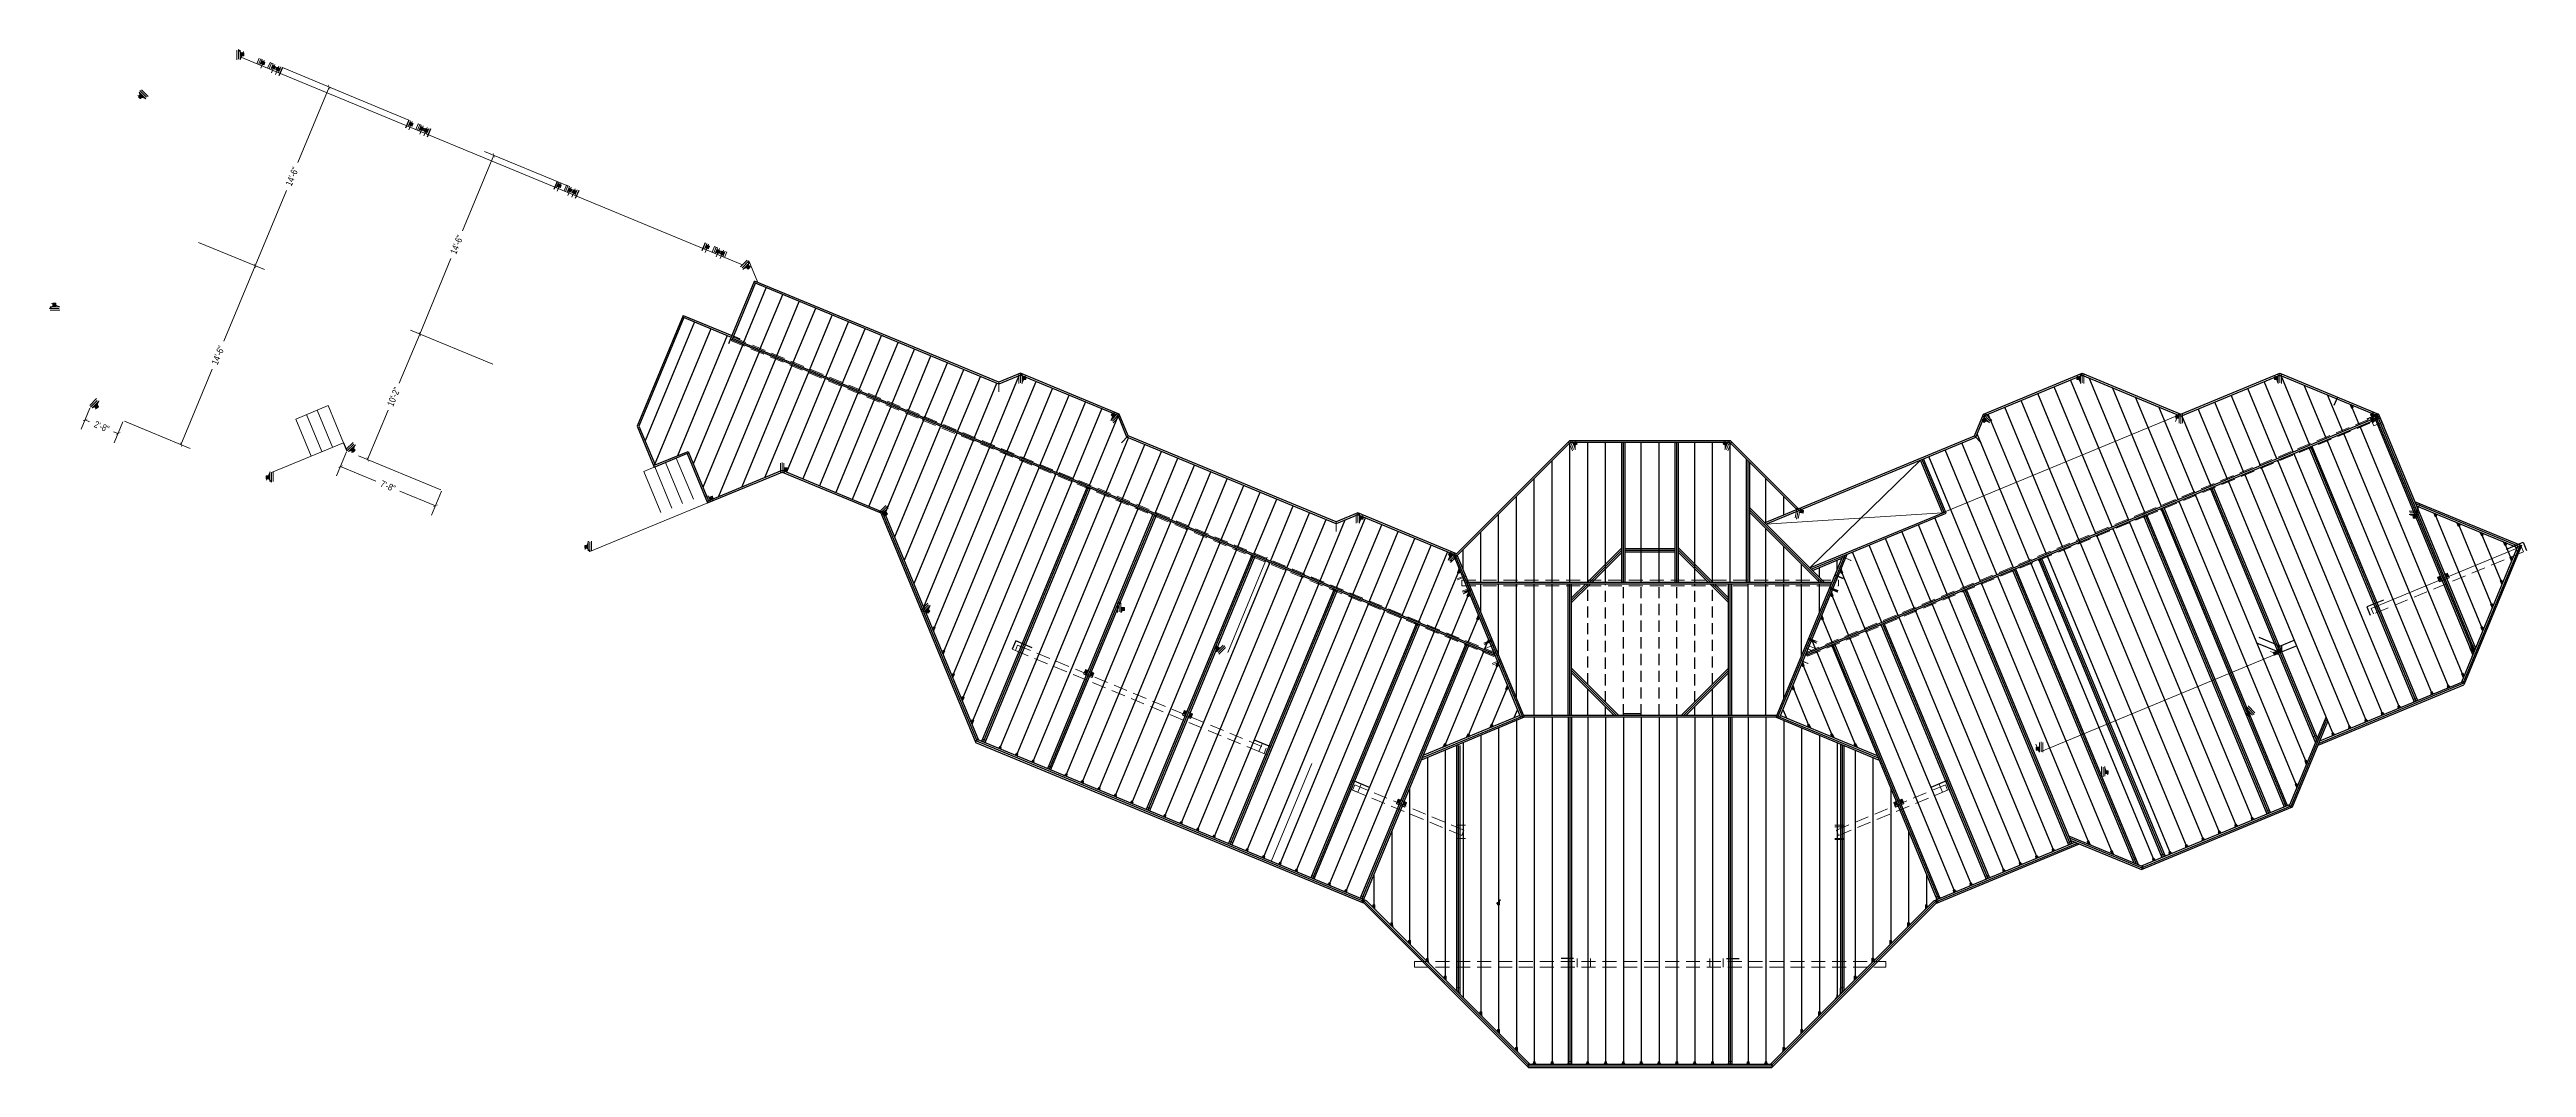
# Model space of a CAD drawing. Header units: inches. Extents: x 23391 to 25615, y 13217 to 14131.
import ezdxf

# ---------------------------------------------------------------- set-up
doc = ezdxf.new("R2010")
doc.units = ezdxf.units.IN
doc.header["$MEASUREMENT"] = 0
doc.linetypes.add('HIDDEN', pattern=[0.375, 0.25, -0.125])
doc.layers.get('0').update_dxf_attribs({"color": 8, "lineweight": 9})
for name, color, linetype, lineweight in [('BEAM SEAT', 7, 'Continuous', 20), ('FLOOR BEAMS', 3, 'HIDDEN', 20), ('FLOOR FRAMING HARDWARE', 7, 'Continuous', 20), ('FLOOR JOISTS', 3, 'Continuous', 30), ('FLOOR JOISTS PT', 44, 'Continuous', 30), ('FOUNDATION', 7, 'Continuous', 30), ('GRID LAYOUT', 1, 'Continuous', 9), ('STEEL', 5, 'Continuous', 9)]:
    doc.layers.add(name, color=color, linetype=linetype, lineweight=lineweight)
doc.layers.add('DIMENSIONS', color=3, linetype='Continuous')
doc.styles.add('ARCHENTLTD', font='technical.ttf', dxfattribs={"height": 6})
doc.dimstyles.new('ARCHENTLTD', dxfattribs={"dimscale": 0.05, "dimtxt": 6, "dimasz": 3, "dimexe": 9, "dimexo": 1, "dimgap": 2.5, "dimtad": 0, "dimdec": 1, "dimzin": 1, "dimdsep": 46, "dimlunit": 4, "dimtxsty": 'ARCHENTLTD', "dimblk": 'ARCHTICK', "dimcen": 6, "dimclrd": 256, "dimclre": 256, "dimclrt": 256, "dimazin": 0, "dimtol": 1, "dimtfac": 1, "dimtdec": 1, "dimtofl": 0, "dimtmove": 1, "dimatfit": 3, "dimldrblk": 'ARCHTICK', "dimfxl": 1, "dimfrac": 2, "dimtolj": 1, "dimtzin": 0, "dimlwd": 9, "dimlwe": 9, "dimarcsym": 0})

msp = doc.modelspace()

# ---------------------------------------------------------------- blocks, each defined once
blk = doc.blocks.new('_ArchTick')
at = {"color": 0, "linetype": 'ByBlock', "const_width": 0.15}
blk.add_lwpolyline([(-0.5, -0.5), (0.5, 0.5)], dxfattribs=at)
blk = doc.blocks.new('*D18')
at = {"layer": 'DIMENSIONS', "lineweight": 9}
for p, q in [((23789.5, 14035.9), (23761.4, 13968.1)), ((23855.1, 14008.7), (23781.2, 14039.3)), ((23723, 13875.3), (23751, 13943.1)), ((23788.6, 13848.1), (23714.6, 13878.7))]:
    blk.add_line(p, q, dxfattribs=at)
at = {"layer": 'DIMENSIONS', "lineweight": 9, "xscale": 3, "yscale": 3, "zscale": 3}
for p, rotation in [((23789.5, 14035.9), 67.49999999999942), ((23723, 13875.3), 247.4999999999994)]:
    blk.add_blockref('_ArchTick', p, dxfattribs=dict(at, rotation=rotation))
at = {"layer": 'DIMENSIONS', "lineweight": 9, "insert": (23756.2, 13955.6), "char_height": 6, "attachment_point": 5, "rotation": 67.5, "style": 'ARCHENTLTD'}
blk.add_mtext('\\A1;14\'-6"', dxfattribs=at)
blk = doc.blocks.new('*D19')
at = {"layer": 'DIMENSIONS', "lineweight": 9}
for p, q in [((23788.6, 13848.1), (23714.6, 13878.8)), ((23723, 13875.3), (23704.6, 13831.1)), ((23676.2, 13762.6), (23694.6, 13806.8)), ((23741.8, 13735.4), (23667.9, 13766))]:
    blk.add_line(p, q, dxfattribs=at)
at = {"layer": 'DIMENSIONS', "lineweight": 9, "xscale": 3, "yscale": 3, "zscale": 3}
for p, rotation in [((23723, 13875.3), 67.49033856407726), ((23676.2, 13762.6), 247.4903385640773)]:
    blk.add_blockref('_ArchTick', p, dxfattribs=dict(at, rotation=rotation))
at = {"layer": 'DIMENSIONS', "lineweight": 9, "insert": (23699.6, 13818.9), "char_height": 6, "attachment_point": 5, "rotation": 67.4903, "style": 'ARCHENTLTD'}
blk.add_mtext('\\A1;10\'-2"', dxfattribs=at)
blk = doc.blocks.new('*D20')
at = {"layer": 'DIMENSIONS', "lineweight": 9}
for p, q in [((23524.3, 13957.6), (23583.5, 13933.1)), ((23575.1, 13936.5), (23547.1, 13868.8)), ((23508.6, 13775.9), (23536.7, 13843.7)), ((23457.8, 13797), (23516.9, 13772.5))]:
    blk.add_line(p, q, dxfattribs=at)
at = {"layer": 'DIMENSIONS', "lineweight": 9, "xscale": 3, "yscale": 3, "zscale": 3}
for p, rotation in [((23575.1, 13936.5), 67.50000000000088), ((23508.6, 13775.9), 247.5000000000009)]:
    blk.add_blockref('_ArchTick', p, dxfattribs=dict(at, rotation=rotation))
at = {"layer": 'DIMENSIONS', "lineweight": 9, "insert": (23541.9, 13856.2), "char_height": 6, "attachment_point": 5, "rotation": 67.5, "style": 'ARCHENTLTD'}
blk.add_mtext('\\A1;14\'-6"', dxfattribs=at)
blk = doc.blocks.new('*D21')
at = {"layer": 'DIMENSIONS', "lineweight": 9}
for p, q in [((23641.7, 14097.1), (23613.6, 14029.4)), ((23642.6, 14096.7), (23650, 14093.7)), ((23575.1, 13936.5), (23603.2, 14004.3)), ((23576.1, 13936.1), (23583.5, 13933.1))]:
    blk.add_line(p, q, dxfattribs=at)
at = {"layer": 'DIMENSIONS', "lineweight": 9, "xscale": 3, "yscale": 3, "zscale": 3}
for p, rotation in [((23641.7, 14097.1), 67.49999999999942), ((23575.1, 13936.5), 247.4999999999994)]:
    blk.add_blockref('_ArchTick', p, dxfattribs=dict(at, rotation=rotation))
at = {"layer": 'DIMENSIONS', "lineweight": 9, "insert": (23608.4, 14016.8), "char_height": 6, "attachment_point": 5, "rotation": 67.5, "style": 'ARCHENTLTD'}
blk.add_mtext('\\A1;14\'-6"', dxfattribs=at)
blk = doc.blocks.new('*D22')
at = {"layer": 'DIMENSIONS', "lineweight": 9}
for p, q in [((23657.2, 13769.4), (23648.3, 13748)), ((23651.8, 13756.3), (23683.6, 13743.1)), ((23737, 13721), (23705.1, 13734.2)), ((23742.4, 13734.1), (23733.5, 13712.7))]:
    blk.add_line(p, q, dxfattribs=at)
at = {"layer": 'DIMENSIONS', "lineweight": 9, "xscale": 3, "yscale": 3, "zscale": 3}
for p, rotation in [((23651.8, 13756.3), 157.4999999999993), ((23737, 13721), 337.4999999999993)]:
    blk.add_blockref('_ArchTick', p, dxfattribs=dict(at, rotation=rotation))
at = {"layer": 'DIMENSIONS', "lineweight": 9, "insert": (23694.4, 13738.7), "char_height": 6, "attachment_point": 5, "rotation": 337.5, "style": 'ARCHENTLTD'}
blk.add_mtext('\\A1;7\'-8"', dxfattribs=at)
blk = doc.blocks.new('*D23')
at = {"layer": 'DIMENSIONS', "lineweight": 9}
for p, q in [((23426.9, 13808.7), (23419.1, 13789.9)), ((23422.6, 13798.2), (23426.6, 13796.5)), ((23456.5, 13796.4), (23448.7, 13777.6)), ((23452.2, 13786), (23448.1, 13787.6))]:
    blk.add_line(p, q, dxfattribs=at)
at = {"layer": 'DIMENSIONS', "lineweight": 9, "xscale": 3, "yscale": 3, "zscale": 3}
for p, rotation in [((23422.6, 13798.2), 157.5000000000002), ((23452.2, 13786), 337.5000000000002)]:
    blk.add_blockref('_ArchTick', p, dxfattribs=dict(at, rotation=rotation))
at = {"layer": 'DIMENSIONS', "lineweight": 9, "insert": (23437.4, 13792.1), "char_height": 6, "attachment_point": 5, "rotation": 337.5, "style": 'ARCHENTLTD'}
blk.add_mtext('\\A1;2\'-8"', dxfattribs=at)
blk = doc.blocks.new('SUL210-t')
for p, q in [((-0.9, 2.1), (-2.3, 0.7)), ((-2.3, 0.7), (-2.2, 0.7)), ((-2.2, 2.3), (-0.9, 2.3)), ((-2.2, 2.2), (-2.2, 2.3)), ((-0.9, 2.2), (-2.2, 2.2)), ((-2.2, 0.7), (-0.8, 2.1)), ((-2.2, 0.7), (-1.1, -0.4)), ((1.6, 2.2), (-1.1, -0.5)), ((-1.1, -0.4), (1.5, 2.2)), ((-0.8, 2.1), (-0.8, 2)), ((1.3, 2), (-0.8, 2)), ((-0.2, 0.4), (-0.3, 0.4)), ((2.6, 2.2), (1.6, 2.2)), ((1.6, 2.2), (2.6, 2.2)), ((2.6, 2.2), (2.6, 2.2)), ((-1.1, -0.5), (-1.1, -0.4))]:
    blk.add_line(p, q)
for centre, radius, start, end in [((-0.9, 2.1), 0.125, 350.1585, 90), ((-0.9, 2.1), 0.062, 4.6617, 90), ((1.6, 2.1), 0.125, 90, 135), ((1.6, 2.1), 0.062, 90, 135)]:
    blk.add_arc(centre, radius, start, end)
blk = doc.blocks.new('LUS210-2-t')
for p, q in [((-1.7, 2.3), (-2.7, 2.3)), ((-2.7, 2.3), (-2.7, 2.2)), ((-2.7, 2.2), (-1.7, 2.2)), ((-2.1, 2), (-2.1, 2.2)), ((-2, 2.2), (-2.1, 2.1)), ((-2.1, 2), (-1.9, 2)), ((-2, 2.2), (-1.9, 2.1)), ((-1.9, 2), (-1.9, 2.2)), ((-1.8, 1.2), (-1.6, 1.3)), ((-1.8, 1.1), (-1.8, 1.2)), ((-1.8, 1.1), (-1.6, 1.1)), ((-1.6, 2.1), (-1.6, 2.2)), ((-1.6, 2.1), (-1.6, 0)), ((-1.6, 2.1), (-1.6, 0)), ((-1.2, 2), (-1.6, 2)), ((-1.2, 0), (-1.6, 0)), ((0.9, 2), (-0.9, 2)), ((-0.9, 0), (0.9, 0)), ((1.2, 2), (1.6, 2)), ((1.6, 0), (1.2, 0)), ((1.6, 2.1), (1.6, 2.2)), ((1.6, 0), (1.6, 2.1)), ((1.6, 2.1), (1.6, 0)), ((1.8, 1.2), (1.6, 1.3)), ((1.8, 1.1), (1.6, 1.1)), ((1.7, 2.3), (2.9, 2.3)), ((2.9, 2.2), (1.7, 2.2)), ((1.8, 1.1), (1.8, 1.2)), ((2, 2.2), (1.9, 2.1)), ((1.9, 2), (1.9, 2.2)), ((1.9, 2), (2.1, 2)), ((2, 2.2), (2.1, 2.1)), ((2.1, 2), (2.1, 2.2)), ((2.9, 2.3), (2.9, 2.2))]:
    blk.add_line(p, q)
for centre, radius, start, end in [((-1.7, 2.2), 0.111, 8.5739, 81.4261), ((-1.7, 2.1), 0.062, 0, 90), ((-1.7, 1.4), 0.0647, 315, 0), ((-1.1, 2), 0.125, 180, 0), ((-1.1, 0), 0.125, 0, 180), ((1.1, 2), 0.125, 180, 0), ((1.1, 0), 0.125, 0, 180), ((1.7, 2.2), 0.111, 98.5739, 171.4261), ((1.7, 2.1), 0.062, 90, 180), ((1.7, 1.4), 0.0647, 180, 225)]:
    blk.add_arc(centre, radius, start, end)
blk = doc.blocks.new('LUS210-t')
for p, q in [((-0.9, 2.1), (-1.8, 2.1)), ((-1.8, 2.1), (-1.8, 2)), ((-1.8, 2), (-0.9, 2)), ((-1.3, 1.6), (-1.3, 2)), ((-1.2, 1.6), (-1.3, 1.6)), ((-1.2, 1.6), (-1.2, 1.6)), ((-1.2, 1.6), (-1.1, 1.6)), ((-1.1, 2), (-1.1, 1.6)), ((-1, 1.2), (-0.9, 1.4)), ((-1, 1.2), (-0.8, 1.1)), ((-1, 1.2), (-1, 1.2)), ((-0.8, 1.9), (-0.8, 0.2)), ((-0.8, 0.1), (-0.8, 1.9)), ((-0.8, 0.2), (-0.7, 0.1)), ((0, 1.8), (-0.7, 1.8)), ((0, 0), (-0.7, 0)), ((0, 1.8), (0.7, 1.8)), ((0, 0), (0.7, 0)), ((0.8, 0.2), (0.7, 0.1)), ((0.8, 1.9), (0.8, 0.2)), ((0.8, 0.1), (0.8, 1.9)), ((1, 1.2), (0.8, 1.1)), ((0.9, 2.1), (1.8, 2.1)), ((1.8, 2), (0.9, 2)), ((1, 1.2), (0.9, 1.4)), ((1, 1.2), (1, 1.2)), ((1.1, 1.6), (1.1, 2)), ((1.2, 1.6), (1.1, 1.6)), ((1.2, 1.6), (1.2, 1.6)), ((1.2, 1.6), (1.3, 1.6)), ((1.3, 2), (1.3, 1.6)), ((1.8, 2.1), (1.8, 2))]:
    blk.add_line(p, q)
for centre, radius, start, end in [((-0.9, 1.9), 0.125, 0, 90), ((-0.9, 1.9), 0.0625, 0, 90), ((-0.9, 1.4), 0.0647, 315, 0), ((-0.8, 1.8), 0.0937, 269.9999, 360), ((-0.8, 0), 0.0937, 0.0003, 45.0002), ((0.8, 1.8), 0.0937, 180, 270.0001), ((0.8, 0), 0.0937, 134.9998, 179.9997), ((0.9, 1.9), 0.125, 90, 180), ((0.9, 1.9), 0.0625, 90, 180), ((0.9, 1.4), 0.0647, 180, 225)]:
    blk.add_arc(centre, radius, start, end)
blk = doc.blocks.new('SUR210-t')
for p, q in [((-2.6, 2.8), (-1.6, 2.8)), ((-2.6, 2.7), (-2.6, 2.8)), ((-1.6, 2.7), (-2.6, 2.7)), ((-1.6, 2.7), (1.1, 0.1)), ((1.1, 0.1), (-1.5, 2.8)), ((-1.3, 2.5), (0.8, 2.6)), ((0.2, 0.9), (0.3, 1)), ((2.2, 1.2), (0.8, 2.7)), ((0.8, 2.6), (0.8, 2.6)), ((2.2, 2.8), (0.9, 2.8)), ((0.9, 2.8), (2.2, 2.8)), ((0.9, 2.7), (2.3, 1.3)), ((2.2, 1.2), (1.1, 0.1)), ((1.1, 0.1), (1.1, 0.1)), ((2.2, 2.8), (2.2, 2.8)), ((2.3, 1.3), (2.2, 1.2))]:
    blk.add_line(p, q)
for centre, radius, start, end in [((-1.6, 2.7), 0.125, 45, 90), ((-1.6, 2.7), 0.062, 45, 90), ((0.9, 2.7), 0.125, 90, 189.8415), ((0.9, 2.7), 0.062, 90, 175.3383)]:
    blk.add_arc(centre, radius, start, end)
blk = doc.blocks.new('SUR210-2-t')
for p, q in [((-3.3, 4.6), (-4.8, 4.6)), ((-4.8, 4.6), (-3.3, 4.6)), ((-4.8, 4.6), (-4.8, 4.6)), ((0.4, 1), (-3.3, 4.6)), ((-3.3, 4.6), (0.3, 1)), ((1.3, 4.5), (-3.2, 4.5)), ((1.5, 1), (0.3, 1)), ((3.2, 2.6), (1.3, 4.4)), ((1.4, 4.6), (4.1, 4.6)), ((4.1, 4.6), (1.4, 4.6)), ((1.4, 4.5), (3.2, 2.6)), ((3.2, 2.6), (1.5, 1)), ((4.1, 4.6), (4.1, 4.6))]:
    blk.add_line(p, q)
for centre, radius, start, end in [((-3.3, 4.5), 0.125, 45, 90), ((-3.3, 4.5), 0.062, 45, 90), ((1.4, 4.5), 0.125, 90, 225), ((1.4, 4.5), 0.062, 90, 225)]:
    blk.add_arc(centre, radius, start, end)
blk = doc.blocks.new('HSUL4.75-11-t')
for p, q in [((-1.6, 5.8), (-4.1, 5.8)), ((-4.1, 5.8), (-4.1, 5.7)), ((-1.7, 5.7), (-4.1, 5.7)), ((-3.6, 3.7), (-1.7, 5.6)), ((-3.6, 3.6), (-1.5, 5.6)), ((-3.6, 3.7), (-0.5, 0.6)), ((-3.2, 4.1), (-3.4, 4.1)), ((-3.4, 3.9), (-3.4, 3.9)), ((0.1, 1.8), (-2, 3.9)), ((-1.9, 4), (0.2, 2)), ((0.1, 1.9), (-1.9, 3.9)), ((0.2, 2), (-1.8, 4)), ((0.9, 2.7), (-1.1, 4.7)), ((0.9, 2.7), (-1.1, 4.7)), ((1.1, 2.8), (-1, 4.9)), ((-1, 4.8), (1, 2.8)), ((1.3, 3.1), (-0.5, 4.9)), ((-0.4, 5.1), (1.5, 3.2)), ((1.4, 3.2), (-0.4, 5)), ((1.5, 3.3), (-0.3, 5.1)), ((0, 0.6), (5.1, 5.6)), ((0.1, 0.6), (5.1, 5.6)), ((1.8, 3.6), (0.4, 5)), ((1.8, 3.6), (0.4, 4.9)), ((0.5, 5.1), (1.9, 3.7)), ((1.9, 3.7), (0.6, 5.1)), ((1.2, 1.7), (1.2, 1.7)), ((2.3, 4), (1.3, 5)), ((2.2, 4), (1.3, 4.9)), ((1.3, 1.7), (1.3, 1.6)), ((1.4, 5.1), (2.3, 4.1)), ((2.4, 4.2), (1.4, 5.1)), ((1.5, 1.8), (1.4, 1.8)), ((2.7, 4.5), (2.2, 5)), ((2.7, 4.4), (2.2, 4.9)), ((2.3, 5.1), (2.8, 4.6)), ((2.8, 4.6), (2.3, 5.1)), ((5.1, 5.6), (6.6, 5.6)), ((5.2, 5.6), (6.6, 5.6)), ((6.6, 5.6), (6.6, 5.6))]:
    blk.add_line(p, q)
at = {"linetype": 'Continuous'}
for p, q in [((5, 5.6), (-1.6, 5.6)), ((-0.5, 0.6), (0.1, 0.6))]:
    blk.add_line(p, q, dxfattribs=at)
for centre, radius, start, end in [((-3.4, 4), 0.0855, 90, 270), ((-1.9, 3.9), 0.109, 45, 225), ((-1.9, 3.9), 0.0625, 45, 225), ((-1.7, 5.6), 0.0625, 315, 90), ((-1.6, 5.7), 0.0625, 315, 90), ((-1.1, 4.8), 0.109, 45, 225), ((-1.1, 4.8), 0.0625, 45, 225), ((-0.4, 5), 0.109, 45, 225), ((-0.4, 5), 0.0625, 45, 225), ((0.1, 1.9), 0.0625, 225, 45), ((0.1, 1.9), 0.109, 225, 45), ((0.5, 5), 0.109, 45, 225), ((0.5, 5), 0.0625, 45, 225), ((1, 2.8), 0.0625, 225, 45), ((1, 2.8), 0.109, 225, 45), ((1.4, 5), 0.0625, 45, 225), ((1.4, 5), 0.109, 45, 225), ((1.4, 3.2), 0.109, 225, 45), ((1.4, 1.7), 0.0855, 225, 45), ((1.4, 3.2), 0.0625, 225, 45), ((1.9, 3.6), 0.109, 225, 45), ((1.9, 3.6), 0.0625, 225, 45), ((2.3, 5), 0.109, 45, 225), ((2.3, 5), 0.0625, 45, 225), ((2.3, 4.1), 0.109, 225, 45), ((2.3, 4.1), 0.0625, 225, 45), ((2.7, 4.5), 0.109, 225, 45), ((2.7, 4.5), 0.0625, 225, 45), ((5.2, 5.5), 0.0625, 90, 135), ((5.1, 5.6), 0.0625, 90, 135)]:
    blk.add_arc(centre, radius, start, end)
blk = doc.blocks.new('HGT-2-t')
for p, q in [((-4.1, 4.1), (-4.1, 0.1)), ((-2, 4.1), (-4.1, 4.1)), ((-4.1, 0.1), (-2, 0.1)), ((-2.5, 4.3), (-3.9, 4.3)), ((-3.9, 4.3), (-3.9, 4.1)), ((-3.9, 4.3), (-3.9, 4.1)), ((-3.9, 0.1), (-3.9, -0.1)), ((-3.9, -0.1), (-3.9, 0.1)), ((-3.9, 0.1), (-3.9, -0.1)), ((-3.3, 1.6), (-3.3, 2.6)), ((-2.5, 4.3), (-2.2, 4.4)), ((-2.4, 2.6), (-2.4, 1.6)), ((-2.3, 4.2), (-2.1, 4.2)), ((-2.3, 0.1), (-2.1, 0)), ((-2, 4.1), (-1.8, 3.9)), ((-2, 0.1), (-1.8, 0.3)), ((-1.8, 0.1), (-1.8, 4.1)), ((-1.8, 4.1), (1.8, 4.1)), ((1.8, 0.1), (-1.8, 0.1)), ((2, 4.1), (1.8, 3.9)), ((2, 0.1), (1.8, 0.3)), ((2, 4.1), (4.1, 4.1)), ((4.1, 0.1), (2, 0.1)), ((2.3, 4.2), (2.1, 4.2)), ((2.3, 0.1), (2.1, 0)), ((2.5, 4.3), (2.2, 4.4)), ((2.4, 2.6), (2.4, 1.6)), ((2.5, 4.3), (3.9, 4.3)), ((3.3, 1.6), (3.3, 2.6)), ((3.9, 4.3), (3.9, 4.1)), ((3.9, 4.3), (3.9, 4.1)), ((3.9, 0.1), (3.9, -0.1)), ((3.9, -0.1), (3.9, 0.1)), ((3.9, 0.1), (3.9, -0.1)), ((4.1, 4.1), (4.1, 0.1)), ((-3.9, -0.1), (-2.5, -0.1)), ((-2.5, -0.1), (-2.2, -0.1)), ((2.5, -0.1), (2.2, -0.1)), ((3.9, -0.1), (2.5, -0.1))]:
    blk.add_line(p, q)
at = {"linetype": 'HIDDEN'}
for p, q in [((-1.6, 0.1), (-1.6, 4.1)), ((1.6, 0.1), (1.6, 4.1))]:
    blk.add_line(p, q, dxfattribs=at)
at = {"linetype": 'Continuous'}
blk.add_line((1.8, 0.1), (1.8, 4.1), dxfattribs=at)
blk.add_line((1.8, 0.1), (1.8, 4.1), dxfattribs=at)
for centre, radius, start, end in [((-2.8, 2.6), 0.481, 0, 180), ((-2.8, 1.6), 0.481, 180, 0), ((-2.5, 4.5), 0.376, 270, 295.0337), ((-2.5, -0.3), 0.376, 64.9663, 90), ((-2.1, 3.9), 0.463, 25.687, 107.7513), ((-2.1, 0.3), 0.463, 252.2487, 334.313), ((-2, 3.9), 0.276, 43.5798, 109.3634), ((-2, 0.3), 0.276, 250.6366, 316.4202), ((2.1, 3.9), 0.463, 72.2487, 154.313), ((2.1, 0.3), 0.463, 205.687, 287.7513), ((2, 3.9), 0.276, 70.6366, 136.4202), ((2, 0.3), 0.276, 223.5798, 289.3634), ((2.5, 4.5), 0.376, 244.9663, 270), ((2.5, -0.3), 0.376, 90, 115.0337), ((2.8, 2.6), 0.481, 0, 180), ((2.8, 1.6), 0.481, 180, 0)]:
    blk.add_arc(centre, radius, start, end)
blk = doc.blocks.new('HD2A-t')
for p, q in [((-1, 2.6), (-1.1, 0.5)), ((-1, 0.3), (-1, 2.6)), ((-1, 2.6), (-0.7, 2.6)), ((-0.7, 0.1), (-0.9, 0.1)), ((-0.9, 0.1), (-0.9, 0)), ((-0.9, 0), (0.9, 0)), ((-0.8, 0.3), (-0.8, 2.6)), ((-0.5, 0.3), (-0.8, 0.3)), ((-0.8, 0.3), (-0.8, 0.3)), ((-0.8, 0.2), (0.8, 0.2)), ((-0.7, 2.6), (0.8, 2.6)), ((-0.7, 0.1), (0.8, 0.1)), ((-0.6, 2.4), (0.7, 2.4)), ((-0.6, 2.1), (0.7, 2.1)), ((-0.6, 0.8), (0.7, 0.8)), ((-0.6, 0.4), (0.7, 0.4)), ((-0.5, 2.6), (0.6, 2.6)), ((0.7, 0.3), (-0.5, 0.3)), ((0.7, 2.6), (1, 2.6)), ((0.9, 0.3), (0.7, 0.3)), ((0.8, 0.2), (0.8, 0.1)), ((0.9, 0.3), (0.9, 2.6)), ((0.9, 0.3), (0.9, 0.3)), ((0.9, 0.3), (0.9, 0.2)), ((1, 2.6), (1.2, 0.3)), ((1, 2.6), (1, 0.3)), ((1, 0.3), (1, 0.1))]:
    blk.add_line(p, q)
blk.add_circle((0, 1.5), 0.344)
for centre, radius, start, end in [((-0.8, 0.4), 0.292, 171.7737, 270.8044), ((-0.7, 0.4), 0.331, 197.9575, 258.0372), ((-0.7, 0.3), 0.103, 175.3407, 257.9578), ((-0.6, 2.2), 0.191, 99.8865, 260.1135), ((-0.9, 1.4), 0.122, 290.7209, 69.2791), ((-0.6, 0.6), 0.191, 99.8865, 260.1135), ((-0.7, 0.3), 0.0587, 98.6253, 248.0658), ((-0.6, 2.6), 0.0641, 170.0605, 9.9395), ((-0.6, 0.3), 0.0739, 10.6767, 169.3233), ((0.7, 2.6), 0.068, 173.8611, 6.1389), ((0.7, 0.3), 0.0739, 10.6767, 169.3233), ((0.7, 2.2), 0.188, 269.498, 90.502), ((0.7, 0.6), 0.188, 269.498, 90.502), ((0.9, 1.4), 0.128, 105.8254, 248.1641), ((0.8, 0.2), 0.0944, 269.7846, 357.4211), ((0.9, 0.3), 0.265, 274.6666, 5.2729), ((0.9, 0.3), 0.0542, 353.8966, 92.0291), ((0.9, 0.2), 0.156, 263.1441, 354.2359)]:
    blk.add_arc(centre, radius, start, end)
blk = doc.blocks.new('HGT-3-t')
for p, q in [((-4.9, 4.1), (-4.9, 0.1)), ((-2.9, 4.1), (-4.9, 4.1)), ((-4.9, 0.1), (-2.9, 0.1)), ((-3.3, 4.3), (-4.8, 4.3)), ((-4.8, 4.3), (-4.8, 4.1)), ((-4.8, 4.3), (-4.8, 4.1)), ((-4.8, 0.1), (-4.8, -0.1)), ((-4.8, -0.1), (-4.8, 0.1)), ((-4.8, 0.1), (-4.8, -0.1)), ((-4.2, 1.6), (-4.2, 2.6)), ((-3.3, 4.3), (-3, 4.4)), ((-3.2, 2.6), (-3.2, 1.6)), ((-3.1, 4.2), (-3, 4.2)), ((-3.1, 0.1), (-3, 0)), ((-2.9, 4.1), (-2.7, 3.9)), ((-2.9, 0.1), (-2.7, 0.3)), ((-2.7, 4.1), (2.4, 4.1)), ((-2.7, 0.1), (-2.7, 4.1)), ((2.4, 0.1), (-2.7, 0.1)), ((2.8, 4.1), (2.6, 3.9)), ((2.8, 0.1), (2.6, 0.3)), ((2.8, 4.1), (4.8, 4.1)), ((2.8, 0.1), (4.8, 0.1)), ((3.1, 4.2), (2.9, 4.2)), ((3.1, 0.1), (2.9, 0)), ((3.2, 4.3), (3, 4.4)), ((3.1, 2.6), (3.1, 1.6)), ((3.2, 4.3), (4.7, 4.3)), ((4.1, 1.6), (4.1, 2.6)), ((4.7, 4.3), (4.7, 4.1)), ((4.7, -0.1), (4.7, 0.1)), ((4.7, 0.1), (4.7, -0.1)), ((4.8, 4.1), (4.8, 0.1)), ((-4.8, -0.1), (-3.3, -0.1)), ((-3.3, -0.1), (-3, -0.1)), ((3.2, -0.1), (3, -0.1)), ((3.2, -0.1), (4.7, -0.1))]:
    blk.add_line(p, q)
at = {"linetype": 'HIDDEN'}
for p, q in [((-2.5, 0.1), (-2.5, 4.1)), ((2.4, 0.1), (2.4, 4.1))]:
    blk.add_line(p, q, dxfattribs=at)
at = {"linetype": 'Continuous'}
for p, q in [((2.6, 0.1), (2.6, 4.1)), ((4.8, 0.1), (4.8, 4.1))]:
    blk.add_line(p, q, dxfattribs=at)
for centre, radius, start, end in [((-3.7, 2.6), 0.481, 0, 180), ((-3.7, 1.6), 0.481, 180, 0), ((-3.3, 4.5), 0.376, 270, 295.0337), ((-3.3, -0.3), 0.376, 64.9663, 90), ((-2.9, 3.9), 0.463, 25.687, 107.7513), ((-2.9, 3.9), 0.276, 43.5798, 109.3634), ((-2.9, 0.3), 0.463, 252.2487, 334.313), ((-2.9, 0.3), 0.276, 250.6366, 316.4202), ((2.8, 3.9), 0.463, 72.2487, 154.313), ((2.8, 0.3), 0.463, 205.687, 287.7513), ((2.8, 3.9), 0.276, 70.6366, 136.4202), ((2.8, 0.3), 0.276, 223.5798, 289.3634), ((3.2, 4.5), 0.376, 244.9663, 270), ((3.6, 2.6), 0.481, 0, 180), ((3.6, 1.6), 0.481, 180, 0), ((3.2, -0.3), 0.376, 90, 115.0337)]:
    blk.add_arc(centre, radius, start, end)
blk = doc.blocks.new('A35-r')
for p, q in [((0, 0.046875), (0, 0)), ((0, 0.046875), (1.276125, 0.046875)), ((0, 0), (1.271, 0)), ((0.797125, 0.328141), (0.797125, 0.046875)), ((0.797125, 0.328141), (1.015375, 0.32813)), ((1.015375, 0.32813), (1.015375, 0.046875)), ((1.328125, 1.421875), (1.375, 1.421875)), ((1.328125, 1.421875), (1.328125, 0.098875)), ((1.375, 1.421875), (1.375, 0.104))]:
    blk.add_line(p, q)
for centre, radius in [((1.271, 0.104), 0.104), ((1.276125, 0.098875), 0.052)]:
    blk.add_arc(centre, radius, 270, 0)

# ---------------------------------------------------------------- dimensions: what is measured, and where the dimension line sits
at = {"layer": 'DIMENSIONS', "lineweight": 9}
for p1, p2, distance, picture, middle in [((23575.14, 13936.53), (23641.66, 14097.12), 0, '*D21', (23608.4, 14016.83)), ((23789.48, 13847.75), (23856, 14008.34), 72, '*D18', (23756.22, 13955.6)), ((23523.4, 13957.96), (23456.88, 13797.37), 56, '*D20', (23541.88, 13856.24)), ((23789.48, 13847.75), (23742.76, 13735.01), -72.01, '*D19', (23699.6, 13818.95)), ((23427.32, 13809.62), (23456.88, 13797.37), -12.35, '*D23', (23437.37, 13792.08)), ((23657.56, 13770.28), (23742.77, 13734.98), -15.11, '*D22', (23694.38, 13738.67))]:
    dim = msp.add_aligned_dim(p1=p1, p2=p2, distance=distance, dimstyle='ARCHENTLTD', override={"dimscale": 1, "dimtol": 0, "dimtix": 0, "dimtofl": 0, "dimtmove": 1, "dimatfit": 3}, dxfattribs=at)
    dim.commit()
    dim.dimension.update_dxf_attribs({"geometry": picture, "text_midpoint": middle})

# ---------------------------------------------------------------- linework, layer by layer
for p, q in [((23561.88, 14127.61), (23561.88, 14125.35)), ((23562.02, 14127.61), (23561.88, 14127.61)), ((23562.02, 14127.39), (23562.02, 14127.61)), ((23562.02, 14127.39), (23562.02, 14125.44)), ((23562.16, 14125.44), (23562.02, 14125.44)), ((23562.29, 14125.19), (23562.05, 14125.19)), ((23562.24, 14125.34), (23562.13, 14125.34)), ((23562.15, 14127.43), (23562.15, 14125.44)), ((23562.23, 14125.34), (23565.1, 14125.34)), ((23565.1, 14125.2), (23562.25, 14125.02)), ((23562.29, 14127.7), (23565.1, 14127.7)), ((23562.29, 14127.54), (23565.1, 14127.54)), ((23562.29, 14127.14), (23562.29, 14127.42)), ((23562.29, 14125.57), (23562.29, 14127.15)), ((23562.29, 14125.41), (23562.29, 14125.59)), ((23565.1, 14125.19), (23562.29, 14125.19)), ((23562.3, 14127.43), (23562.3, 14127.54)), ((23562.3, 14125.41), (23562.3, 14125.34)), ((23562.42, 14127.23), (23562.42, 14125.62)), ((23565.1, 14127.7), (23562.44, 14127.86)), ((23562.89, 14127.24), (23562.89, 14125.62)), ((23564.44, 14127.23), (23564.44, 14125.62)), ((23564.91, 14127.24), (23564.91, 14125.62)), ((23565.1, 14127.7), (23565.1, 14127.31)), ((23565.1, 14127.36), (23565.1, 14125.49)), ((23565.1, 14127.16), (23565.1, 14125.75)), ((23565.1, 14125.58), (23565.1, 14125.19)), ((23580.1, 14118.38), (23580.97, 14120.46)), ((23580.23, 14118.33), (23580.11, 14118.38)), ((23580.31, 14118.53), (23580.23, 14118.33)), ((23580.32, 14118.53), (23581.06, 14120.33)), ((23580.43, 14118.44), (23581.19, 14120.28)), ((23580.45, 14118.13), (23583.04, 14117.06)), ((23580.51, 14118.28), (23583.11, 14117.21)), ((23580.56, 14118.38), (23580.52, 14118.28)), ((23583.04, 14117.06), (23580.53, 14117.93)), ((23580.67, 14118.65), (23580.56, 14118.4)), ((23581.27, 14120.1), (23580.66, 14118.64)), ((23580.75, 14118.52), (23581.36, 14120.01)), ((23581.19, 14120.28), (23581.06, 14120.33)), ((23581.18, 14118.34), (23581.8, 14119.83)), ((23581.41, 14120.45), (23581.19, 14120.54)), ((23581.3, 14120.34), (23581.2, 14120.38)), ((23581.33, 14120.25), (23581.26, 14120.08)), ((23581.3, 14120.34), (23583.95, 14119.25)), ((23581.34, 14120.25), (23581.36, 14120.31)), ((23584, 14119.38), (23581.41, 14120.45)), ((23584, 14119.37), (23581.44, 14120.62)), ((23582.62, 14117.75), (23583.24, 14119.24)), ((23583.04, 14117.06), (23583.19, 14117.42)), ((23583.05, 14117.56), (23583.67, 14119.06)), ((23583.17, 14117.37), (23583.89, 14119.11)), ((23583.25, 14117.56), (23583.79, 14118.87)), ((23583.85, 14119.02), (23584, 14119.38)), ((23589.93, 14114.31), (23589.81, 14114.36)), ((23590.01, 14114.51), (23589.93, 14114.31)), ((23590.02, 14114.51), (23590.76, 14116.31)), ((23590.13, 14114.42), (23590.89, 14116.26)), ((23590.15, 14114.12), (23592.74, 14113.04)), ((23590.21, 14114.27), (23592.81, 14113.19)), ((23590.26, 14114.36), (23590.22, 14114.26)), ((23592.75, 14113.05), (23590.23, 14113.91)), ((23590.37, 14114.64), (23590.26, 14114.38)), ((23590.97, 14116.08), (23590.37, 14114.63)), ((23590.45, 14114.51), (23591.06, 14115.99)), ((23590.89, 14116.26), (23590.76, 14116.31)), ((23590.88, 14114.32), (23591.5, 14115.81)), ((23591.11, 14116.43), (23590.89, 14116.53)), ((23591.01, 14116.32), (23590.9, 14116.36)), ((23591.03, 14116.24), (23590.96, 14116.06)), ((23591, 14116.32), (23593.65, 14115.23)), ((23591.04, 14116.23), (23591.06, 14116.29)), ((23593.7, 14115.36), (23591.11, 14116.43)), ((23593.7, 14115.36), (23591.14, 14116.61)), ((23592.32, 14113.73), (23592.94, 14115.22)), ((23592.74, 14113.04), (23592.89, 14113.4)), ((23592.75, 14113.54), (23593.37, 14115.04)), ((23592.87, 14113.36), (23593.59, 14115.09)), ((23592.95, 14113.55), (23593.49, 14114.85)), ((23593.56, 14115), (23593.7, 14115.36)), ((23593.73, 14112.63), (23593.88, 14112.99)), ((23593.73, 14112.64), (23596.12, 14111.47)), ((23596.32, 14111.56), (23593.73, 14112.63)), ((23596.39, 14111.71), (23593.79, 14112.78)), ((23593.86, 14112.95), (23594.58, 14114.68)), ((23593.94, 14113.14), (23594.48, 14114.44)), ((23594.08, 14112.99), (23594.7, 14114.49)), ((23594.52, 14112.82), (23595.13, 14114.31)), ((23594.55, 14114.59), (23594.69, 14114.95)), ((23597.28, 14113.72), (23594.64, 14114.82)), ((23594.69, 14114.95), (23597.38, 14114.02)), ((23594.69, 14114.95), (23597.28, 14113.88)), ((23595.95, 14112.22), (23596.57, 14113.71)), ((23596.42, 14111.81), (23596.38, 14111.71)), ((23596.39, 14112.05), (23597.01, 14113.53)), ((23596.54, 14112.08), (23596.43, 14111.82)), ((23597.14, 14113.53), (23596.53, 14112.07)), ((23596.55, 14111.76), (23597.32, 14113.6)), ((23596.7, 14111.74), (23596.62, 14111.54)), ((23596.62, 14111.54), (23596.74, 14111.49)), ((23596.7, 14111.74), (23597.44, 14113.54)), ((23596.75, 14111.49), (23597.61, 14113.57)), ((23597.2, 14113.68), (23597.13, 14113.51)), ((23597.19, 14113.68), (23597.22, 14113.74)), ((23597.28, 14113.88), (23597.51, 14113.79)), ((23597.28, 14113.72), (23597.38, 14113.68)), ((23597.32, 14113.6), (23597.44, 14113.55)), ((23470.4, 14088.46), (23472.29, 14090.59)), ((23470.4, 14088.46), (23472.38, 14090.45)), ((23470.67, 14088.19), (23470.4, 14088.46)), ((23472.52, 14090.38), (23470.5, 14088.36)), ((23471.93, 14086.93), (23470.6, 14088.26)), ((23471.79, 14087.07), (23470.79, 14088.07)), ((23471.97, 14087.15), (23470.83, 14088.29)), ((23472.3, 14087.49), (23471.16, 14088.62)), ((23472.17, 14086.69), (23471.9, 14086.96)), ((23474.04, 14088.79), (23472.06, 14086.8)), ((23474.15, 14088.67), (23472.17, 14086.69)), ((23472.17, 14086.69), (23474.16, 14088.45)), ((23473.41, 14088.58), (23472.26, 14089.72)), ((23472.38, 14090.45), (23472.55, 14090.62)), ((23472.53, 14090.29), (23472.48, 14090.33)), ((23472.52, 14090.38), (23472.6, 14090.46)), ((23472.53, 14090.29), (23472.66, 14090.16)), ((23473.73, 14088.92), (23472.59, 14090.06)), ((23472.65, 14090.37), (23472.75, 14090.47)), ((23474.06, 14088.96), (23472.65, 14090.37)), ((23472.65, 14090.18), (23473.76, 14089.06)), ((23474.13, 14089.09), (23472.75, 14090.47)), ((23474.38, 14089.03), (23472.79, 14090.63)), ((23473.76, 14089.07), (23473.95, 14088.87)), ((23473.96, 14088.86), (23474.04, 14088.78)), ((23474.13, 14089.09), (23474.28, 14088.93)), ((23474.28, 14088.93), (23474.38, 14089.03)), ((23713.14, 14063.28), (23714, 14065.36)), ((23713.27, 14063.22), (23713.14, 14063.27)), ((23713.35, 14063.42), (23713.27, 14063.22)), ((23713.35, 14063.42), (23714.1, 14065.22)), ((23713.47, 14063.33), (23714.23, 14065.17)), ((23713.49, 14063.03), (23716.08, 14061.95)), ((23713.55, 14063.18), (23716.14, 14062.11)), ((23713.6, 14063.27), (23713.56, 14063.17)), ((23716.08, 14061.96), (23713.57, 14062.83)), ((23713.71, 14063.55), (23713.6, 14063.29)), ((23714.31, 14065), (23713.7, 14063.54)), ((23713.79, 14063.42), (23714.4, 14064.91)), ((23714.23, 14065.17), (23714.1, 14065.22)), ((23714.22, 14063.23), (23714.84, 14064.73)), ((23714.45, 14065.35), (23714.23, 14065.44)), ((23714.34, 14065.23), (23714.24, 14065.27)), ((23714.37, 14065.15), (23714.3, 14064.98)), ((23714.34, 14065.23), (23716.99, 14064.14)), ((23714.38, 14065.15), (23714.4, 14065.2)), ((23717.04, 14064.27), (23714.45, 14065.35)), ((23717.04, 14064.27), (23714.48, 14065.52)), ((23715.66, 14062.64), (23716.27, 14064.13)), ((23716.08, 14061.95), (23716.23, 14062.31)), ((23716.09, 14062.46), (23716.71, 14063.95)), ((23716.21, 14062.27), (23716.93, 14064)), ((23716.29, 14062.46), (23716.83, 14063.76)), ((23716.89, 14063.92), (23717.04, 14064.27)), ((23722.97, 14059.2), (23722.85, 14059.26)), ((23723.05, 14059.4), (23722.97, 14059.2)), ((23723.05, 14059.4), (23723.8, 14061.2)), ((23723.17, 14059.31), (23723.93, 14061.15)), ((23723.19, 14059.01), (23725.78, 14057.94)), ((23723.25, 14059.16), (23725.85, 14058.09)), ((23723.3, 14059.26), (23723.26, 14059.15)), ((23725.78, 14057.94), (23723.27, 14058.81)), ((23723.41, 14059.53), (23723.3, 14059.27)), ((23724.01, 14060.98), (23723.4, 14059.52)), ((23723.49, 14059.4), (23724.1, 14060.89)), ((23723.93, 14061.15), (23723.8, 14061.21)), ((23723.92, 14059.21), (23724.54, 14060.71)), ((23724.15, 14061.33), (23723.93, 14061.42)), ((23724.04, 14061.21), (23723.94, 14061.26)), ((23724.07, 14061.13), (23724, 14060.96)), ((23724.04, 14061.22), (23726.69, 14060.12)), ((23724.08, 14061.13), (23724.1, 14061.19)), ((23726.74, 14060.26), (23724.15, 14061.33)), ((23726.74, 14060.25), (23724.18, 14061.5)), ((23725.36, 14058.62), (23725.98, 14060.11)), ((23725.78, 14057.94), (23725.93, 14058.3)), ((23725.79, 14058.44), (23726.41, 14059.93)), ((23725.99, 14058.44), (23726.53, 14059.74)), ((23726.59, 14059.9), (23726.74, 14060.26)), ((23726.77, 14057.53), (23726.92, 14057.89)), ((23726.77, 14057.53), (23729.16, 14056.37)), ((23729.36, 14056.45), (23726.77, 14057.53)), ((23729.43, 14056.6), (23726.83, 14057.68)), ((23726.9, 14057.84), (23727.62, 14059.57)), ((23726.98, 14058.03), (23727.52, 14059.33)), ((23727.12, 14057.89), (23727.74, 14059.38)), ((23727.56, 14057.71), (23728.17, 14059.2)), ((23727.58, 14059.49), (23727.73, 14059.85)), ((23730.32, 14058.62), (23727.68, 14059.71)), ((23727.73, 14059.85), (23730.32, 14058.77)), ((23727.73, 14059.84), (23730.42, 14058.91)), ((23728.99, 14057.11), (23729.61, 14058.61)), ((23729.46, 14056.71), (23729.42, 14056.6)), ((23729.43, 14056.94), (23730.05, 14058.43)), ((23729.58, 14056.97), (23729.47, 14056.72)), ((23730.18, 14058.42), (23729.57, 14056.96)), ((23729.59, 14056.65), (23730.36, 14058.49)), ((23729.74, 14056.63), (23729.66, 14056.44)), ((23729.66, 14056.44), (23729.78, 14056.38)), ((23729.74, 14056.64), (23730.48, 14058.44)), ((23729.78, 14056.38), (23730.65, 14058.46)), ((23730.24, 14058.57), (23730.17, 14058.4)), ((23730.23, 14058.58), (23730.26, 14058.64)), ((23730.32, 14058.77), (23730.54, 14058.68)), ((23730.32, 14058.62), (23730.42, 14058.57)), ((23730.36, 14058.49), (23730.48, 14058.44)), ((23846.18, 14008.17), (23847.04, 14010.25)), ((23846.31, 14008.12), (23846.18, 14008.17)), ((23846.39, 14008.31), (23846.31, 14008.12)), ((23846.39, 14008.32), (23847.14, 14010.12)), ((23846.5, 14008.22), (23847.27, 14010.06)), ((23846.53, 14007.92), (23849.12, 14006.85)), ((23846.59, 14008.07), (23849.18, 14007)), ((23846.64, 14008.17), (23846.6, 14008.07)), ((23849.12, 14006.85), (23846.61, 14007.72)), ((23846.75, 14008.44), (23846.64, 14008.18)), ((23847.35, 14009.89), (23846.74, 14008.43)), ((23846.83, 14008.31), (23847.44, 14009.8)), ((23847.27, 14010.06), (23847.14, 14010.12)), ((23847.26, 14008.12), (23847.87, 14009.62)), ((23847.49, 14010.24), (23847.27, 14010.33)), ((23847.38, 14010.13), (23847.28, 14010.17)), ((23847.41, 14010.04), (23847.34, 14009.87)), ((23847.38, 14010.13), (23850.03, 14009.03)), ((23847.42, 14010.04), (23847.44, 14010.1)), ((23850.08, 14009.17), (23847.49, 14010.24)), ((23850.08, 14009.16), (23847.52, 14010.41)), ((23848.7, 14007.54), (23849.31, 14009.02)), ((23849.12, 14006.85), (23849.27, 14007.21)), ((23849.13, 14007.35), (23849.75, 14008.84)), ((23849.25, 14007.16), (23849.97, 14008.9)), ((23849.33, 14007.35), (23849.87, 14008.65)), ((23849.93, 14008.81), (23850.08, 14009.17)), ((23856.01, 14004.1), (23855.88, 14004.15)), ((23856.09, 14004.29), (23856.01, 14004.1)), ((23856.09, 14004.3), (23856.84, 14006.1)), ((23856.21, 14004.2), (23856.97, 14006.05)), ((23856.23, 14003.9), (23858.82, 14002.83)), ((23856.29, 14004.05), (23858.88, 14002.98)), ((23856.34, 14004.15), (23856.3, 14004.05)), ((23858.82, 14002.83), (23856.31, 14003.7)), ((23856.45, 14004.42), (23856.34, 14004.16)), ((23857.05, 14005.87), (23856.44, 14004.41)), ((23856.53, 14004.29), (23857.14, 14005.78)), ((23856.97, 14006.05), (23856.84, 14006.1)), ((23856.96, 14004.11), (23857.58, 14005.6)), ((23857.19, 14006.22), (23856.97, 14006.31)), ((23857.08, 14006.11), (23856.98, 14006.15)), ((23857.11, 14006.02), (23857.04, 14005.85)), ((23857.08, 14006.11), (23859.73, 14005.01)), ((23857.12, 14006.02), (23857.14, 14006.08)), ((23859.78, 14005.15), (23857.19, 14006.22)), ((23859.78, 14005.14), (23857.22, 14006.39)), ((23858.4, 14003.52), (23859.01, 14005.01)), ((23858.82, 14002.83), (23858.97, 14003.19)), ((23858.83, 14003.33), (23859.45, 14004.83)), ((23859.03, 14003.33), (23859.57, 14004.64)), ((23859.63, 14004.79), (23859.78, 14005.15)), ((23859.81, 14002.42), (23859.96, 14002.78)), ((23859.81, 14002.42), (23862.2, 14001.26)), ((23862.4, 14001.35), (23859.81, 14002.42)), ((23862.46, 14001.5), (23859.87, 14002.57)), ((23859.94, 14002.73), (23860.66, 14004.47)), ((23860.02, 14002.92), (23860.56, 14004.23)), ((23860.16, 14002.78), (23860.78, 14004.27)), ((23860.6, 14002.61), (23861.21, 14004.09)), ((23860.62, 14004.38), (23860.77, 14004.74)), ((23863.36, 14003.51), (23860.71, 14004.6)), ((23860.77, 14004.74), (23863.36, 14003.67)), ((23860.77, 14004.73), (23863.46, 14003.81)), ((23862.03, 14002), (23862.65, 14003.5)), ((23862.5, 14001.6), (23862.45, 14001.5)), ((23862.47, 14001.83), (23863.08, 14003.32)), ((23862.62, 14001.87), (23862.51, 14001.61)), ((23863.22, 14003.32), (23862.61, 14001.86)), ((23862.63, 14001.54), (23863.39, 14003.39)), ((23862.78, 14001.53), (23862.69, 14001.33)), ((23862.69, 14001.33), (23862.82, 14001.28)), ((23862.78, 14001.53), (23863.52, 14003.33)), ((23862.82, 14001.28), (23863.68, 14003.36)), ((23863.28, 14003.47), (23863.21, 14003.3)), ((23863.27, 14003.47), (23863.3, 14003.53)), ((23863.36, 14003.67), (23863.58, 14003.57)), ((23863.36, 14003.51), (23863.46, 14003.47)), ((23863.39, 14003.39), (23863.52, 14003.33)), ((23979.22, 13953.06), (23980.08, 13955.14)), ((23979.35, 13953.01), (23979.22, 13953.06)), ((23979.43, 13953.21), (23979.35, 13953.01)), ((23979.43, 13953.21), (23980.18, 13955.01)), ((23979.54, 13953.12), (23980.31, 13954.96)), ((23979.57, 13952.81), (23982.16, 13951.74)), ((23979.63, 13952.97), (23982.22, 13951.89)), ((23979.68, 13953.06), (23979.64, 13952.96)), ((23982.16, 13951.75), (23979.65, 13952.61)), ((23979.78, 13953.33), (23979.68, 13953.08)), ((23980.38, 13954.78), (23979.78, 13953.33)), ((23979.86, 13953.21), (23980.48, 13954.69)), ((23980.31, 13954.96), (23980.18, 13955.01)), ((23980.29, 13953.02), (23980.91, 13954.51)), ((23980.53, 13955.13), (23980.31, 13955.23)), ((23980.42, 13955.02), (23980.32, 13955.06)), ((23980.45, 13954.93), (23980.38, 13954.76)), ((23980.42, 13955.02), (23983.06, 13953.93)), ((23980.45, 13954.93), (23980.48, 13954.99)), ((23983.12, 13954.06), (23980.53, 13955.13)), ((23983.12, 13954.05), (23980.56, 13955.3)), ((23981.74, 13952.43), (23982.35, 13953.92)), ((23982.16, 13951.74), (23982.31, 13952.1)), ((23982.17, 13952.24), (23982.79, 13953.74)), ((23982.29, 13952.05), (23983.01, 13953.79)), ((23982.37, 13952.24), (23982.91, 13953.55)), ((23982.97, 13953.7), (23983.12, 13954.06)), ((23989.05, 13948.99), (23988.92, 13949.04)), ((23989.13, 13949.19), (23989.05, 13948.99)), ((23989.13, 13949.19), (23989.88, 13950.99)), ((23989.24, 13949.1), (23990.01, 13950.94)), ((23989.27, 13948.8), (23991.86, 13947.72)), ((23989.33, 13948.95), (23991.92, 13947.87)), ((23989.38, 13949.04), (23989.34, 13948.94)), ((23991.86, 13947.73), (23989.35, 13948.6)), ((23989.48, 13949.32), (23989.38, 13949.06)), ((23990.09, 13950.77), (23989.48, 13949.31)), ((23989.56, 13949.19), (23990.18, 13950.67)), ((23990.01, 13950.94), (23989.88, 13950.99)), ((23990, 13949), (23990.61, 13950.49)), ((23990.23, 13951.12), (23990.01, 13951.21)), ((23990.12, 13951), (23990.02, 13951.04)), ((23990.15, 13950.92), (23990.08, 13950.75)), ((23990.12, 13951), (23992.76, 13949.91)), ((23990.15, 13950.91), (23990.18, 13950.97)), ((23992.82, 13950.04), (23990.23, 13951.12)), ((23992.82, 13950.04), (23990.26, 13951.29)), ((23991.44, 13948.41), (23992.05, 13949.9)), ((23991.86, 13947.72), (23992.01, 13948.08)), ((23991.87, 13948.22), (23992.49, 13949.72)), ((23992.07, 13948.23), (23992.61, 13949.53)), ((23992.67, 13949.68), (23992.82, 13950.04)), ((23992.85, 13947.31), (23993, 13947.67)), ((23992.85, 13947.32), (23995.24, 13946.16)), ((23995.44, 13946.24), (23992.85, 13947.31)), ((23995.5, 13946.39), (23992.91, 13947.46)), ((23992.98, 13947.63), (23993.7, 13949.36)), ((23993.06, 13947.82), (23993.6, 13949.12)), ((23993.2, 13947.67), (23993.82, 13949.17)), ((23993.63, 13947.5), (23994.25, 13948.99)), ((23993.66, 13949.27), (23993.81, 13949.63)), ((23996.4, 13948.4), (23993.75, 13949.5)), ((23993.81, 13949.63), (23996.5, 13948.7)), ((23993.81, 13949.63), (23996.4, 13948.56)), ((23995.07, 13946.9), (23995.69, 13948.39)), ((23995.54, 13946.49), (23995.49, 13946.39)), ((23995.51, 13946.73), (23996.12, 13948.21)), ((23995.65, 13946.76), (23995.55, 13946.5)), ((23996.25, 13948.21), (23995.65, 13946.75)), ((23995.67, 13946.44), (23996.43, 13948.28)), ((23995.81, 13946.42), (23995.73, 13946.22)), ((23995.73, 13946.22), (23995.86, 13946.17)), ((23995.81, 13946.42), (23996.56, 13948.22)), ((23995.86, 13946.17), (23996.72, 13948.25)), ((23996.32, 13948.36), (23996.25, 13948.19)), ((23996.31, 13948.36), (23996.33, 13948.42)), ((23996.4, 13948.56), (23996.62, 13948.47)), ((23996.4, 13948.4), (23996.5, 13948.36)), ((23996.43, 13948.28), (23996.56, 13948.23)), ((24017.42, 13937.66), (24015.83, 13936.06)), ((24016.01, 13935.66), (24015.84, 13935.83)), ((24017.99, 13933.68), (24015.86, 13935.56)), ((24017.36, 13937.41), (24015.99, 13936.03)), ((24016.08, 13935.93), (24015.99, 13936.03)), ((24016.07, 13935.8), (24015.99, 13935.88)), ((24017.99, 13933.67), (24016.01, 13935.66)), ((24016.07, 13935.8), (24018.09, 13933.78)), ((24017.49, 13937.34), (24016.08, 13935.93)), ((24016.16, 13935.8), (24016.12, 13935.76)), ((24016.16, 13935.81), (24016.29, 13935.94)), ((24016.27, 13935.92), (24017.39, 13937.04)), ((24017.53, 13937.01), (24016.4, 13935.87)), ((24017.87, 13936.68), (24016.73, 13935.54)), ((24017.37, 13937.41), (24017.52, 13937.56)), ((24017.38, 13937.03), (24017.58, 13937.23)), ((24017.52, 13937.56), (24017.42, 13937.66)), ((24017.6, 13937.23), (24017.67, 13937.31)), ((24017.67, 13937.32), (24019.65, 13935.33)), ((24017.78, 13937.43), (24019.76, 13935.45)), ((24018.97, 13935.58), (24017.83, 13934.44)), ((24018.26, 13933.95), (24017.99, 13933.67)), ((24019.76, 13935.45), (24018, 13937.43)), ((24019.3, 13935.25), (24018.16, 13934.11)), ((24019.52, 13935.21), (24018.2, 13933.88)), ((24019.38, 13935.06), (24018.38, 13934.07)), ((24019.76, 13935.45), (24019.49, 13935.17)), ((23393.68, 13903.05), (23393.52, 13900.39)), ((23393.68, 13900.24), (23393.68, 13903.05)), ((23393.68, 13903.05), (23394.07, 13903.05)), ((23393.99, 13899.96), (23393.77, 13899.96)), ((23393.77, 13899.96), (23393.77, 13899.83)), ((23393.84, 13900.24), (23393.84, 13903.05)), ((23393.95, 13900.25), (23393.84, 13900.25)), ((23393.95, 13900.1), (23395.94, 13900.1)), ((23394.24, 13900.24), (23393.96, 13900.24)), ((23393.99, 13899.96), (23395.94, 13899.96)), ((23394.02, 13903.05), (23395.9, 13903.05)), ((23394.15, 13902.86), (23395.76, 13902.86)), ((23394.15, 13902.39), (23395.76, 13902.39)), ((23394.15, 13900.84), (23395.76, 13900.84)), ((23394.15, 13900.37), (23395.76, 13900.37)), ((23394.22, 13903.05), (23395.63, 13903.05)), ((23395.81, 13900.24), (23394.23, 13900.24)), ((23395.97, 13900.24), (23395.79, 13900.24)), ((23395.8, 13903.05), (23396.19, 13903.05)), ((23395.94, 13900.1), (23395.94, 13899.97)), ((23395.98, 13900.25), (23396.04, 13900.25)), ((23396.04, 13900.18), (23396.04, 13903.05)), ((23396.04, 13900.19), (23396.04, 13900.08)), ((23396.18, 13903.05), (23396.36, 13900.2)), ((23396.19, 13903.05), (23396.19, 13900.24)), ((23396.19, 13900.24), (23396.19, 13900)), ((23393.78, 13899.83), (23396.03, 13899.83)), ((24263.92, 13836.81), (24263.92, 13834.56)), ((24264.05, 13836.81), (24263.92, 13836.81)), ((24264.05, 13836.6), (24264.05, 13836.81)), ((24264.06, 13836.6), (24264.06, 13834.65)), ((24264.2, 13834.65), (24264.06, 13834.65)), ((24264.33, 13834.4), (24264.09, 13834.4)), ((24264.28, 13834.54), (24264.17, 13834.54)), ((24264.19, 13836.64), (24264.19, 13834.65)), ((24264.27, 13834.54), (24267.14, 13834.54)), ((24267.14, 13834.4), (24264.29, 13834.23)), ((24264.33, 13836.91), (24267.14, 13836.91)), ((24264.33, 13836.74), (24267.14, 13836.74)), ((24264.33, 13836.35), (24264.33, 13836.62)), ((24264.33, 13834.78), (24264.33, 13836.36)), ((24264.33, 13834.61), (24264.33, 13834.8)), ((24267.14, 13834.4), (24264.33, 13834.4)), ((24264.34, 13836.64), (24264.34, 13836.75)), ((24264.34, 13834.61), (24264.34, 13834.55)), ((24264.46, 13836.43), (24264.46, 13834.82)), ((24267.14, 13836.9), (24264.48, 13837.06)), ((24264.93, 13836.44), (24264.93, 13834.82)), ((24266.48, 13836.43), (24266.48, 13834.82)), ((24266.95, 13836.44), (24266.95, 13834.82)), ((24267.14, 13836.91), (24267.14, 13836.52)), ((24267.14, 13836.57), (24267.14, 13834.69)), ((24267.14, 13836.36), (24267.14, 13834.95)), ((24267.14, 13834.79), (24267.14, 13834.4)), ((25210.94, 13836.89), (25213.78, 13837.06)), ((25210.94, 13836.89), (25213.74, 13836.89)), ((25210.94, 13836.51), (25210.94, 13836.89)), ((25213.8, 13836.75), (25210.94, 13836.75)), ((25210.94, 13834.72), (25210.94, 13836.6)), ((25210.94, 13834.93), (25210.94, 13836.34)), ((25210.94, 13834.38), (25210.94, 13834.77)), ((25213.74, 13834.55), (25210.94, 13834.55)), ((25210.94, 13834.39), (25213.59, 13834.23)), ((25213.74, 13834.38), (25210.94, 13834.38)), ((25211.12, 13834.85), (25211.12, 13836.47)), ((25211.59, 13834.86), (25211.59, 13836.47)), ((25213.15, 13834.85), (25213.15, 13836.47)), ((25213.62, 13834.86), (25213.62, 13836.47)), ((25213.73, 13836.68), (25213.73, 13836.74)), ((25213.73, 13834.66), (25213.73, 13834.55)), ((25213.74, 13836.89), (25213.98, 13836.89)), ((25213.74, 13836.68), (25213.74, 13836.49)), ((25213.74, 13836.52), (25213.74, 13834.94)), ((25213.74, 13834.95), (25213.74, 13834.67)), ((25213.8, 13836.75), (25213.91, 13836.75)), ((25213.88, 13834.65), (25213.88, 13836.65)), ((25213.88, 13836.65), (25214.02, 13836.65)), ((25214.02, 13834.7), (25214.02, 13836.65)), ((25214.02, 13834.69), (25214.02, 13834.48)), ((25214.02, 13834.48), (25214.16, 13834.48)), ((25214.16, 13834.48), (25214.16, 13836.73)), ((25388.32, 13836.89), (25391.16, 13837.06)), ((25388.32, 13836.89), (25391.13, 13836.89)), ((25388.32, 13836.51), (25388.32, 13836.89)), ((25391.19, 13836.75), (25388.32, 13836.75)), ((25388.32, 13834.72), (25388.32, 13836.6)), ((25388.32, 13834.93), (25388.32, 13836.34)), ((25388.32, 13834.38), (25388.32, 13834.77)), ((25391.13, 13834.55), (25388.32, 13834.55)), ((25388.32, 13834.39), (25390.97, 13834.23)), ((25391.13, 13834.38), (25388.32, 13834.38)), ((25388.51, 13834.85), (25388.51, 13836.47)), ((25388.98, 13834.86), (25388.98, 13836.47)), ((25390.53, 13834.85), (25390.53, 13836.47)), ((25391, 13834.86), (25391, 13836.47)), ((25391.12, 13836.68), (25391.12, 13836.74)), ((25391.12, 13834.66), (25391.12, 13834.55)), ((25391.13, 13836.89), (25391.37, 13836.89)), ((25391.13, 13836.68), (25391.13, 13836.49)), ((25391.13, 13836.52), (25391.13, 13834.94)), ((25391.13, 13834.95), (25391.13, 13834.67)), ((25391.18, 13836.75), (25391.29, 13836.75)), ((25391.26, 13834.65), (25391.26, 13836.65)), ((25391.26, 13836.65), (25391.4, 13836.65)), ((25391.4, 13834.7), (25391.4, 13836.65)), ((25391.4, 13834.69), (25391.4, 13834.48)), ((25391.4, 13834.48), (25391.54, 13834.48)), ((25391.54, 13834.48), (25391.54, 13836.73)), ((23432.3, 13812.45), (23430.71, 13810.86)), ((23432.25, 13812.2), (23430.87, 13810.82)), ((23432.37, 13812.13), (23430.96, 13810.72)), ((23431.16, 13810.71), (23432.27, 13811.83)), ((23432.41, 13811.8), (23431.28, 13810.66)), ((23432.75, 13811.47), (23431.61, 13810.33)), ((23432.25, 13812.2), (23432.4, 13812.35)), ((23432.26, 13811.82), (23432.46, 13812.02)), ((23432.4, 13812.35), (23432.3, 13812.45)), ((23432.48, 13812.03), (23432.55, 13812.1)), ((23432.55, 13812.11), (23434.53, 13810.12)), ((23432.66, 13812.22), (23434.64, 13810.24)), ((23434.64, 13810.24), (23432.88, 13812.22)), ((23430.89, 13810.45), (23430.72, 13810.62)), ((23432.87, 13808.47), (23430.74, 13810.36)), ((23430.96, 13810.72), (23430.87, 13810.82)), ((23430.95, 13810.59), (23430.87, 13810.67)), ((23432.87, 13808.46), (23430.89, 13810.45)), ((23430.95, 13810.59), (23432.97, 13808.57)), ((23431.04, 13810.59), (23431, 13810.55)), ((23431.04, 13810.6), (23431.17, 13810.73)), ((23433.85, 13810.37), (23432.71, 13809.23)), ((23433.14, 13808.74), (23432.87, 13808.46)), ((23434.18, 13810.04), (23433.04, 13808.9)), ((23434.41, 13810), (23433.08, 13808.67)), ((23434.26, 13809.85), (23433.26, 13808.86)), ((23434.64, 13810.24), (23434.37, 13809.96)), ((24343.77, 13802.64), (24344.04, 13802.92)), ((24343.77, 13802.65), (24345.53, 13800.66)), ((24345.75, 13800.66), (24343.77, 13802.64)), ((24345.87, 13800.78), (24343.88, 13802.76)), ((24344.01, 13802.88), (24345.33, 13804.21)), ((24344.15, 13803.03), (24345.15, 13804.03)), ((24344.23, 13802.84), (24345.37, 13803.99)), ((24344.56, 13802.52), (24345.7, 13803.65)), ((24345.27, 13804.14), (24345.54, 13804.42)), ((24347.46, 13802.29), (24345.44, 13804.32)), ((24345.54, 13804.42), (24347.52, 13802.44)), ((24345.54, 13804.41), (24347.67, 13802.53)), ((24345.66, 13801.41), (24346.8, 13802.55)), ((24345.93, 13800.86), (24345.86, 13800.78)), ((24346.15, 13801.06), (24345.95, 13800.86)), ((24346, 13801.08), (24347.14, 13802.22)), ((24346.16, 13800.68), (24346.01, 13800.53)), ((24346.01, 13800.53), (24346.11, 13800.44)), ((24346.04, 13800.75), (24347.45, 13802.16)), ((24346.11, 13800.44), (24347.7, 13802.03)), ((24347.26, 13802.17), (24346.14, 13801.05)), ((24346.17, 13800.69), (24347.54, 13802.06)), ((24347.37, 13802.28), (24347.24, 13802.15)), ((24347.37, 13802.29), (24347.41, 13802.33)), ((24347.45, 13802.16), (24347.54, 13802.07)), ((24347.46, 13802.29), (24347.54, 13802.22)), ((24347.52, 13802.43), (24347.69, 13802.27)), ((25125.83, 13797.72), (25127.81, 13799.7)), ((25126.11, 13797.44), (25125.83, 13797.72)), ((25125.84, 13797.71), (25127.72, 13799.85)), ((25127.96, 13799.64), (25125.93, 13797.61)), ((25127.37, 13796.18), (25126.04, 13797.51)), ((25127.22, 13796.33), (25126.22, 13797.33)), ((25127.41, 13796.4), (25126.26, 13797.55)), ((25127.73, 13796.74), (25126.6, 13797.88)), ((25127.61, 13795.94), (25127.33, 13796.22)), ((25129.47, 13798.04), (25127.49, 13796.06)), ((25127.6, 13795.95), (25129.59, 13797.71)), ((25129.59, 13797.92), (25127.61, 13795.94)), ((25128.84, 13797.84), (25127.7, 13798.98)), ((25127.82, 13799.7), (25127.98, 13799.87)), ((25127.96, 13799.54), (25127.92, 13799.59)), ((25127.96, 13799.64), (25128.03, 13799.71)), ((25127.97, 13799.55), (25128.1, 13799.42)), ((25129.17, 13798.17), (25128.03, 13799.31)), ((25128.08, 13799.43), (25129.2, 13798.32)), ((25128.09, 13799.62), (25128.18, 13799.72)), ((25129.5, 13798.21), (25128.09, 13799.62)), ((25129.56, 13798.34), (25128.19, 13799.72)), ((25129.81, 13798.29), (25128.22, 13799.88)), ((25129.19, 13798.32), (25129.39, 13798.13)), ((25129.39, 13798.11), (25129.47, 13798.03)), ((25129.57, 13798.34), (25129.72, 13798.19)), ((25129.72, 13798.19), (25129.81, 13798.29)), ((25299.66, 13802.09), (25302.51, 13802.26)), ((25299.66, 13802.1), (25302.47, 13802.1)), ((25299.66, 13801.71), (25299.66, 13802.1)), ((25302.53, 13801.95), (25299.66, 13801.95)), ((25299.66, 13799.92), (25299.66, 13801.8)), ((25299.66, 13800.13), (25299.66, 13801.54)), ((25299.66, 13799.58), (25299.66, 13799.97)), ((25302.47, 13799.75), (25299.66, 13799.75)), ((25299.66, 13799.59), (25302.32, 13799.43)), ((25302.47, 13799.58), (25299.66, 13799.58)), ((25299.85, 13800.05), (25299.85, 13801.67)), ((25300.32, 13800.06), (25300.32, 13801.67)), ((25301.87, 13800.05), (25301.87, 13801.67)), ((25302.34, 13800.06), (25302.34, 13801.67)), ((25302.46, 13801.88), (25302.46, 13801.94)), ((25302.46, 13799.86), (25302.46, 13799.75)), ((25302.47, 13802.09), (25302.71, 13802.09)), ((25302.47, 13801.88), (25302.47, 13801.69)), ((25302.47, 13801.72), (25302.47, 13800.14)), ((25302.47, 13800.15), (25302.47, 13799.87)), ((25302.52, 13801.95), (25302.63, 13801.95)), ((25302.6, 13801.85), (25302.74, 13801.85)), ((25302.61, 13799.85), (25302.61, 13801.85)), ((25302.74, 13799.9), (25302.74, 13801.85)), ((25302.74, 13799.89), (25302.74, 13799.68)), ((25302.74, 13799.68), (25302.88, 13799.68)), ((25302.88, 13799.68), (25302.88, 13801.93)), ((25474.43, 13802.64), (25474.7, 13802.92)), ((25474.43, 13802.65), (25476.19, 13800.66)), ((25476.41, 13800.66), (25474.43, 13802.64)), ((25476.53, 13800.78), (25474.54, 13802.76)), ((25474.67, 13802.88), (25476, 13804.21)), ((25474.81, 13803.03), (25475.81, 13804.03)), ((25474.89, 13802.84), (25476.03, 13803.99)), ((25475.23, 13802.52), (25476.36, 13803.65)), ((25475.93, 13804.14), (25476.2, 13804.42)), ((25478.12, 13802.29), (25476.1, 13804.32)), ((25476.2, 13804.42), (25478.19, 13802.44)), ((25476.2, 13804.41), (25478.33, 13802.53)), ((25476.32, 13801.41), (25477.46, 13802.55)), ((25476.6, 13800.86), (25476.52, 13800.78)), ((25476.81, 13801.06), (25476.61, 13800.86)), ((25476.66, 13801.08), (25477.8, 13802.22)), ((25476.83, 13800.68), (25476.67, 13800.53)), ((25476.67, 13800.53), (25476.77, 13800.44)), ((25476.7, 13800.75), (25478.11, 13802.16)), ((25476.77, 13800.44), (25478.37, 13802.03)), ((25477.92, 13802.17), (25476.8, 13801.05)), ((25476.83, 13800.69), (25478.21, 13802.06)), ((25478.03, 13802.28), (25477.9, 13802.15)), ((25478.03, 13802.29), (25478.07, 13802.33)), ((25478.11, 13802.16), (25478.21, 13802.07)), ((25478.12, 13802.29), (25478.2, 13802.22)), ((25478.19, 13802.43), (25478.36, 13802.27)), ((23662.54, 13773.11), (23660.94, 13771.52)), ((23661.12, 13771.11), (23660.95, 13771.28)), ((23663.11, 13769.13), (23660.98, 13771.02)), ((23662.48, 13772.86), (23661.1, 13771.48)), ((23661.2, 13771.38), (23661.1, 13771.48)), ((23661.19, 13771.25), (23661.11, 13771.33)), ((23663.11, 13769.13), (23661.12, 13771.11)), ((23661.18, 13771.25), (23663.21, 13769.23)), ((23662.61, 13772.79), (23661.2, 13771.38)), ((23661.28, 13771.26), (23661.24, 13771.21)), ((23661.28, 13771.26), (23661.41, 13771.39)), ((23661.39, 13771.38), (23662.51, 13772.49)), ((23662.65, 13772.46), (23661.51, 13771.32)), ((23662.99, 13772.14), (23661.84, 13770.99)), ((23662.48, 13772.86), (23662.63, 13773.01)), ((23662.5, 13772.49), (23662.7, 13772.68)), ((23662.63, 13773.01), (23662.54, 13773.11)), ((23662.71, 13772.69), (23662.79, 13772.77)), ((23662.78, 13772.77), (23664.77, 13770.79)), ((23662.9, 13772.88), (23664.88, 13770.9)), ((23664.08, 13771.03), (23662.95, 13769.89)), ((23664.88, 13770.9), (23663.11, 13772.89)), ((23663.38, 13769.4), (23663.11, 13769.13)), ((23664.42, 13770.7), (23663.28, 13769.56)), ((23664.64, 13770.66), (23663.31, 13769.33)), ((23664.5, 13770.52), (23663.5, 13769.52)), ((23664.88, 13770.9), (23664.61, 13770.63)), ((24759.25, 13775.14), (24758.38, 13777.22)), ((24758.71, 13777.53), (24758.48, 13777.44)), ((24758.67, 13777.25), (24758.55, 13777.19)), ((24759.29, 13775.39), (24758.55, 13777.19)), ((24761.3, 13778.59), (24758.61, 13777.67)), ((24758.71, 13777.37), (24758.61, 13777.33)), ((24759.44, 13775.4), (24758.67, 13777.25)), ((24761.3, 13778.6), (24758.71, 13777.53)), ((24758.71, 13777.37), (24761.35, 13778.47)), ((24758.8, 13777.33), (24758.77, 13777.39)), ((24758.79, 13777.33), (24758.86, 13777.16)), ((24758.85, 13777.18), (24759.46, 13775.72)), ((24759.6, 13775.69), (24758.98, 13777.18)), ((24759.37, 13775.19), (24759.25, 13775.14)), ((24759.29, 13775.39), (24759.37, 13775.19)), ((24760.04, 13775.87), (24759.42, 13777.36)), ((24759.45, 13775.73), (24759.56, 13775.47)), ((24759.57, 13775.46), (24759.61, 13775.36)), ((24759.6, 13775.36), (24762.2, 13776.43)), ((24759.67, 13775.21), (24762.26, 13776.28)), ((24762.26, 13776.29), (24759.87, 13775.12)), ((24761.47, 13776.47), (24760.86, 13777.96)), ((24761.91, 13776.64), (24761.29, 13778.14)), ((24761.45, 13778.24), (24761.3, 13778.6)), ((24762.13, 13776.59), (24761.41, 13778.33)), ((24762.05, 13776.78), (24761.51, 13778.09)), ((24762.26, 13776.28), (24762.11, 13776.64)), ((24893.2, 13776.28), (24893.35, 13776.64)), ((24893.2, 13776.29), (24895.59, 13775.12)), ((24895.79, 13775.21), (24893.2, 13776.28)), ((24895.85, 13775.36), (24893.26, 13776.43)), ((24893.33, 13776.59), (24894.05, 13778.33)), ((24893.41, 13776.78), (24893.95, 13778.09)), ((24893.55, 13776.64), (24894.17, 13778.14)), ((24893.99, 13776.47), (24894.6, 13777.96)), ((24894.01, 13778.24), (24894.16, 13778.6)), ((24896.75, 13777.37), (24894.11, 13778.47)), ((24894.16, 13778.6), (24896.75, 13777.53)), ((24894.16, 13778.59), (24896.85, 13777.67)), ((24895.42, 13775.87), (24896.04, 13777.36)), ((24895.89, 13775.46), (24895.85, 13775.36)), ((24895.86, 13775.69), (24896.47, 13777.18)), ((24896.01, 13775.73), (24895.9, 13775.47)), ((24896.61, 13777.18), (24896, 13775.72)), ((24896.02, 13775.4), (24896.79, 13777.25)), ((24896.17, 13775.39), (24896.08, 13775.19)), ((24896.08, 13775.19), (24896.21, 13775.14)), ((24896.17, 13775.39), (24896.91, 13777.19)), ((24896.21, 13775.14), (24897.07, 13777.22)), ((24896.67, 13777.33), (24896.6, 13777.16)), ((24896.66, 13777.33), (24896.69, 13777.39)), ((24896.75, 13777.53), (24896.97, 13777.44)), ((24896.75, 13777.37), (24896.85, 13777.33)), ((24896.78, 13777.25), (24896.91, 13777.19)), ((23585.18, 13747.86), (23588.03, 13748.04)), ((23588.05, 13747.72), (23585.18, 13747.72)), ((23585.18, 13745.7), (23585.18, 13747.58)), ((23587.99, 13745.52), (23585.18, 13745.52)), ((23585.18, 13745.36), (23587.84, 13745.2)), ((23585.19, 13747.87), (23587.99, 13747.87)), ((23585.19, 13747.48), (23585.19, 13747.87)), ((23585.19, 13745.9), (23585.19, 13747.31)), ((23585.19, 13745.36), (23585.19, 13745.75)), ((23587.99, 13745.36), (23585.19, 13745.36)), ((23585.37, 13745.83), (23585.37, 13747.44)), ((23585.84, 13745.83), (23585.84, 13747.44)), ((23587.4, 13745.83), (23587.4, 13747.44)), ((23587.87, 13745.83), (23587.87, 13747.44)), ((23587.98, 13747.66), (23587.98, 13747.72)), ((23587.98, 13745.63), (23587.98, 13745.52)), ((23587.99, 13747.87), (23588.23, 13747.87)), ((23587.99, 13747.65), (23587.99, 13747.47)), ((23587.99, 13747.49), (23587.99, 13745.91)), ((23587.99, 13745.92), (23587.99, 13745.64)), ((23588.05, 13747.72), (23588.15, 13747.72)), ((23588.13, 13745.63), (23588.13, 13747.62)), ((23588.13, 13747.62), (23588.26, 13747.62)), ((23588.27, 13745.67), (23588.27, 13747.62)), ((23588.27, 13745.67), (23588.27, 13745.46)), ((23588.27, 13745.46), (23588.4, 13745.46)), ((23588.41, 13745.46), (23588.41, 13747.71)), ((24049.76, 13754.9), (24049.76, 13752.65)), ((24049.9, 13754.9), (24049.76, 13754.9)), ((24049.9, 13754.69), (24049.9, 13754.9)), ((24049.9, 13754.68), (24049.9, 13752.73)), ((24050.04, 13752.73), (24049.9, 13752.73)), ((24050.18, 13752.48), (24049.94, 13752.48)), ((24050.12, 13752.63), (24050.01, 13752.63)), ((24050.04, 13754.73), (24050.04, 13752.73)), ((24050.12, 13752.63), (24052.98, 13752.63)), ((24052.98, 13752.49), (24050.14, 13752.32)), ((24050.18, 13754.99), (24052.98, 13754.99)), ((24050.18, 13754.83), (24052.98, 13754.83)), ((24050.18, 13754.72), (24050.18, 13754.83)), ((24050.18, 13754.43), (24050.18, 13754.71)), ((24050.18, 13752.86), (24050.18, 13754.44)), ((24050.18, 13752.7), (24050.18, 13752.89)), ((24050.18, 13752.7), (24050.18, 13752.64)), ((24052.98, 13752.48), (24050.18, 13752.48)), ((24050.3, 13754.52), (24050.3, 13752.91)), ((24052.98, 13754.99), (24050.33, 13755.15)), ((24050.77, 13754.53), (24050.77, 13752.91)), ((24052.33, 13754.52), (24052.33, 13752.91)), ((24052.8, 13754.53), (24052.8, 13752.91)), ((24052.98, 13754.99), (24052.98, 13754.6)), ((24052.98, 13754.66), (24052.98, 13752.78)), ((24052.98, 13754.45), (24052.98, 13753.04)), ((24052.98, 13752.87), (24052.98, 13752.48)), ((23982.8, 13728.46), (23982.68, 13728.4)), ((23982.68, 13728.4), (23983.54, 13726.32)), ((23982.88, 13728.26), (23982.8, 13728.46)), ((23982.89, 13728.26), (23983.63, 13726.46)), ((23983, 13728.35), (23983.76, 13726.51)), ((23983.02, 13728.65), (23985.61, 13729.72)), ((23983.08, 13728.5), (23985.68, 13729.57)), ((23983.13, 13728.4), (23983.09, 13728.51)), ((23985.62, 13729.72), (23983.1, 13728.85)), ((23983.24, 13728.13), (23983.13, 13728.39)), ((23983.84, 13726.68), (23983.23, 13728.14)), ((23983.32, 13728.26), (23983.93, 13726.77)), ((23983.76, 13726.51), (23983.63, 13726.45)), ((23983.75, 13728.45), (23984.37, 13726.95)), ((23983.98, 13726.33), (23983.76, 13726.24)), ((23983.88, 13726.45), (23983.77, 13726.4)), ((23983.9, 13726.53), (23983.83, 13726.7)), ((23983.87, 13726.44), (23986.52, 13727.54)), ((23983.91, 13726.53), (23983.93, 13726.47)), ((23986.57, 13727.41), (23983.98, 13726.33)), ((23986.57, 13727.41), (23984.01, 13726.16)), ((23985.19, 13729.04), (23985.81, 13727.55)), ((23985.61, 13729.72), (23985.76, 13729.36)), ((23985.62, 13729.22), (23986.24, 13727.73)), ((23985.74, 13729.41), (23986.46, 13727.68)), ((23985.82, 13729.22), (23986.36, 13727.92)), ((23986.43, 13727.76), (23986.57, 13727.41)), ((24140.55, 13716.06), (24138.96, 13714.47)), ((24139.14, 13714.06), (24138.97, 13714.23)), ((24141.13, 13712.08), (24138.99, 13713.97)), ((24140.5, 13715.81), (24139.12, 13714.43)), ((24139.22, 13714.33), (24139.12, 13714.43)), ((24139.2, 13714.2), (24139.13, 13714.28)), ((24141.12, 13712.08), (24139.14, 13714.06)), ((24139.2, 13714.2), (24141.23, 13712.18)), ((24140.63, 13715.74), (24139.22, 13714.33)), ((24139.3, 13714.21), (24139.25, 13714.16)), ((24139.29, 13714.21), (24139.43, 13714.34)), ((24139.41, 13714.33), (24140.53, 13715.44)), ((24140.67, 13715.41), (24139.53, 13714.27)), ((24141.01, 13715.09), (24139.86, 13713.94)), ((24140.5, 13715.81), (24140.65, 13715.96)), ((24140.52, 13715.44), (24140.72, 13715.63)), ((24140.65, 13715.96), (24140.56, 13716.06)), ((24140.73, 13715.64), (24140.81, 13715.72)), ((24140.8, 13715.72), (24142.78, 13713.74)), ((24140.92, 13715.83), (24142.9, 13713.85)), ((24142.1, 13713.98), (24140.96, 13712.84)), ((24141.4, 13712.35), (24141.12, 13712.08)), ((24142.9, 13713.85), (24141.13, 13715.84)), ((24142.44, 13713.65), (24141.3, 13712.51)), ((24142.66, 13713.61), (24141.33, 13712.28)), ((24142.51, 13713.47), (24141.52, 13712.47)), ((24142.9, 13713.85), (24142.62, 13713.58)), ((24566.73, 13711.38), (24566.73, 13709.13)), ((24566.87, 13711.38), (24566.73, 13711.38)), ((24566.87, 13711.17), (24566.87, 13711.38)), ((24566.87, 13711.17), (24566.87, 13709.22)), ((24567.01, 13709.21), (24566.87, 13709.21)), ((24567.15, 13708.97), (24566.91, 13708.97)), ((24567.09, 13709.11), (24566.98, 13709.11)), ((24567.01, 13711.21), (24567.01, 13709.21)), ((24567.09, 13709.11), (24569.95, 13709.11)), ((24569.95, 13708.97), (24567.11, 13708.8)), ((24567.15, 13711.48), (24569.95, 13711.48)), ((24567.15, 13711.31), (24569.95, 13711.31)), ((24567.15, 13710.92), (24567.15, 13711.19)), ((24567.15, 13709.35), (24567.15, 13710.93)), ((24567.15, 13709.18), (24567.15, 13709.37)), ((24569.95, 13708.97), (24567.15, 13708.97)), ((24567.16, 13711.21), (24567.16, 13711.32)), ((24567.16, 13709.18), (24567.16, 13709.12)), ((24567.27, 13711), (24567.27, 13709.39)), ((24569.95, 13711.47), (24567.3, 13711.63)), ((24567.74, 13711.01), (24567.74, 13709.39)), ((24569.3, 13711), (24569.3, 13709.39)), ((24569.77, 13711.01), (24569.77, 13709.39)), ((24569.95, 13711.48), (24569.95, 13711.09)), ((24569.95, 13711.14), (24569.95, 13709.26)), ((24569.95, 13710.93), (24569.95, 13709.52)), ((24569.95, 13709.36), (24569.95, 13708.97)), ((24962.33, 13717.47), (24961.89, 13715.26)), ((24962.27, 13715.02), (24962.03, 13715.07)), ((24962.43, 13717.23), (24962.05, 13715.32)), ((24962.18, 13715.29), (24962.05, 13715.32)), ((24962.24, 13715.18), (24962.14, 13715.2)), ((24962.57, 13717.25), (24962.18, 13715.29)), ((24965.02, 13714.48), (24962.2, 13714.86)), ((24962.24, 13715.18), (24965.05, 13714.62)), ((24965.02, 13714.48), (24962.27, 13715.02)), ((24962.31, 13715.23), (24962.35, 13715.42)), ((24962.32, 13715.23), (24962.31, 13715.17)), ((24962.47, 13717.45), (24962.33, 13717.47)), ((24962.34, 13715.39), (24962.65, 13716.94)), ((24962.43, 13717.24), (24962.47, 13717.45)), ((24962.79, 13717), (24962.47, 13715.42)), ((24962.65, 13716.93), (24962.7, 13717.21)), ((24962.71, 13717.22), (24962.74, 13717.33)), ((24962.73, 13717.32), (24965.48, 13716.78)), ((24962.76, 13717.48), (24965.51, 13716.94)), ((24963.25, 13716.91), (24962.93, 13715.32)), ((24965.51, 13716.93), (24962.94, 13717.61)), ((24964.78, 13716.6), (24964.46, 13715.02)), ((24965.24, 13716.52), (24964.92, 13714.93)), ((24965.1, 13714.86), (24965.02, 13714.48)), ((24965.44, 13716.61), (24965.08, 13714.76)), ((24965.4, 13716.4), (24965.13, 13715.02)), ((24965.51, 13716.94), (24965.43, 13716.55)), ((25512.89, 13709.84), (25512.71, 13712.68)), ((25512.88, 13712.64), (25512.88, 13712.88)), ((25512.88, 13709.84), (25512.88, 13712.64)), ((25513.27, 13709.84), (25512.88, 13709.84)), ((25513.03, 13712.7), (25513.03, 13712.81)), ((25513.03, 13712.7), (25513.03, 13709.84)), ((25513.1, 13712.63), (25513.03, 13712.63)), ((25515.3, 13713.06), (25513.05, 13713.06)), ((25513.1, 13712.64), (25513.28, 13712.64)), ((25515.08, 13712.92), (25513.13, 13712.92)), ((25513.13, 13712.78), (25513.13, 13712.92)), ((25515.12, 13712.78), (25513.13, 13712.78)), ((25515.06, 13709.84), (25513.18, 13709.84)), ((25513.26, 13712.64), (25514.84, 13712.64)), ((25514.92, 13712.52), (25513.31, 13712.52)), ((25514.93, 13712.05), (25513.31, 13712.05)), ((25514.92, 13710.49), (25513.31, 13710.49)), ((25514.93, 13710.02), (25513.31, 13710.02)), ((25514.85, 13709.84), (25513.44, 13709.84)), ((25514.83, 13712.64), (25515.11, 13712.64)), ((25515.39, 13709.84), (25515, 13709.84)), ((25515.09, 13712.92), (25515.3, 13712.92)), ((25515.12, 13712.63), (25515.23, 13712.63)), ((25515.23, 13712.64), (25515.23, 13709.84)), ((25515.3, 13712.92), (25515.3, 13713.05)), ((25515.39, 13712.64), (25515.39, 13709.84)), ((25515.39, 13709.84), (25515.55, 13712.49)), ((23871.07, 13685.47), (23873.91, 13685.65)), ((23871.07, 13685.48), (23873.87, 13685.48)), ((23871.07, 13685.09), (23871.07, 13685.48)), ((23873.94, 13685.34), (23871.07, 13685.34)), ((23871.07, 13683.31), (23871.07, 13685.19)), ((23871.07, 13683.52), (23871.07, 13684.93)), ((23871.07, 13682.97), (23871.07, 13683.36)), ((23873.88, 13683.13), (23871.07, 13683.13)), ((23871.07, 13682.98), (23873.72, 13682.82)), ((23873.87, 13682.97), (23871.07, 13682.97)), ((23871.26, 13683.44), (23871.26, 13685.05)), ((23871.73, 13683.45), (23871.73, 13685.05)), ((23873.28, 13683.44), (23873.28, 13685.05)), ((23873.75, 13683.45), (23873.75, 13685.05)), ((23873.87, 13685.27), (23873.87, 13685.33)), ((23873.87, 13685.27), (23873.87, 13685.08)), ((23873.87, 13685.1), (23873.87, 13683.52)), ((23873.87, 13683.53), (23873.87, 13683.25)), ((23873.87, 13683.24), (23873.87, 13683.13)), ((23873.88, 13685.48), (23874.12, 13685.48)), ((23873.93, 13685.33), (23874.04, 13685.33)), ((23874.01, 13683.24), (23874.01, 13685.23)), ((23874.01, 13685.23), (23874.15, 13685.23)), ((23874.15, 13683.28), (23874.15, 13685.23)), ((23874.15, 13683.28), (23874.15, 13683.07)), ((23874.15, 13683.07), (23874.29, 13683.07)), ((23874.29, 13683.07), (23874.29, 13685.32)), ((24646.82, 13677.45), (24648.15, 13678.78)), ((24646.97, 13677.6), (24647.96, 13678.6)), ((24647.04, 13677.41), (24648.19, 13678.56)), ((24647.38, 13677.09), (24648.52, 13678.22)), ((24648.08, 13678.71), (24648.36, 13678.99)), ((24650.28, 13676.86), (24648.25, 13678.89)), ((24648.35, 13678.98), (24650.49, 13677.1)), ((24648.36, 13678.99), (24650.34, 13677.01)), ((24646.58, 13677.21), (24646.86, 13677.49)), ((24646.58, 13677.22), (24648.35, 13675.23)), ((24648.56, 13675.23), (24646.58, 13677.21)), ((24648.68, 13675.35), (24646.7, 13677.33)), ((24648.47, 13675.98), (24649.62, 13677.12)), ((24648.75, 13675.43), (24648.67, 13675.35)), ((24648.96, 13675.63), (24648.76, 13675.43)), ((24648.81, 13675.65), (24649.95, 13676.79)), ((24648.98, 13675.25), (24648.83, 13675.1)), ((24648.83, 13675.1), (24648.92, 13675.01)), ((24648.85, 13675.32), (24650.26, 13676.73)), ((24648.93, 13675.01), (24650.52, 13676.6)), ((24650.07, 13676.74), (24648.95, 13675.62)), ((24648.98, 13675.26), (24650.36, 13676.63)), ((24650.19, 13676.85), (24650.06, 13676.72)), ((24650.18, 13676.86), (24650.23, 13676.9)), ((24650.26, 13676.73), (24650.36, 13676.64)), ((24650.28, 13676.86), (24650.35, 13676.79)), ((24650.34, 13677), (24650.51, 13676.84)), ((24178.68, 13628.71), (24177.09, 13627.12)), ((24177.27, 13626.71), (24177.1, 13626.88)), ((24179.26, 13624.74), (24177.13, 13626.62)), ((24178.63, 13628.46), (24177.25, 13627.09)), ((24177.35, 13626.99), (24177.25, 13627.08)), ((24177.34, 13626.86), (24177.26, 13626.93)), ((24179.26, 13624.73), (24177.27, 13626.71)), ((24177.33, 13626.86), (24179.36, 13624.83)), ((24178.76, 13628.4), (24177.35, 13626.99)), ((24177.43, 13626.86), (24177.39, 13626.82)), ((24177.43, 13626.87), (24177.56, 13627)), ((24177.54, 13626.98), (24178.66, 13628.1)), ((24178.8, 13628.07), (24177.66, 13626.93)), ((24179.14, 13627.74), (24177.99, 13626.6)), ((24178.63, 13628.47), (24178.78, 13628.62)), ((24178.65, 13628.09), (24178.85, 13628.29)), ((24178.78, 13628.62), (24178.69, 13628.71)), ((24178.86, 13628.29), (24178.94, 13628.37)), ((24178.93, 13628.37), (24180.92, 13626.39)), ((24179.05, 13628.49), (24181.03, 13626.51)), ((24180.23, 13626.63), (24179.09, 13625.5)), ((24181.03, 13626.5), (24179.26, 13628.49)), ((24179.53, 13625.01), (24179.26, 13624.73)), ((24180.57, 13626.31), (24179.43, 13625.16)), ((24180.79, 13626.27), (24179.46, 13624.94)), ((24180.65, 13626.12), (24179.65, 13625.12)), ((24181.03, 13626.51), (24180.75, 13626.23)), ((24352.51, 13629.53), (24352.51, 13627.28)), ((24352.65, 13629.53), (24352.52, 13629.53)), ((24352.65, 13629.32), (24352.65, 13629.53)), ((24352.65, 13629.31), (24352.65, 13627.36)), ((24352.79, 13627.36), (24352.65, 13627.36)), ((24352.93, 13627.12), (24352.69, 13627.12)), ((24352.87, 13627.26), (24352.77, 13627.26)), ((24352.79, 13629.36), (24352.79, 13627.36)), ((24352.87, 13627.26), (24355.74, 13627.26)), ((24355.74, 13627.12), (24352.89, 13626.95)), ((24352.93, 13629.63), (24355.73, 13629.63)), ((24352.93, 13629.46), (24355.74, 13629.46)), ((24352.93, 13629.06), (24352.93, 13629.34)), ((24352.93, 13627.49), (24352.93, 13629.07)), ((24352.93, 13627.33), (24352.93, 13627.52)), ((24355.73, 13627.12), (24352.93, 13627.12)), ((24352.94, 13629.36), (24352.94, 13629.47)), ((24352.94, 13627.33), (24352.94, 13627.27)), ((24353.05, 13629.15), (24353.05, 13627.54)), ((24355.74, 13629.62), (24353.08, 13629.78)), ((24353.52, 13629.16), (24353.52, 13627.54)), ((24355.08, 13629.15), (24355.08, 13627.54)), ((24355.55, 13629.16), (24355.55, 13627.54)), ((24355.73, 13629.63), (24355.73, 13629.24)), ((24355.73, 13629.08), (24355.73, 13627.67)), ((24355.73, 13627.5), (24355.73, 13627.12)), ((24355.74, 13629.29), (24355.74, 13627.41)), ((24437.25, 13593.28), (24437.52, 13593.56)), ((24437.25, 13593.29), (24439.01, 13591.3)), ((24439.23, 13591.3), (24437.25, 13593.28)), ((24439.35, 13591.42), (24437.36, 13593.4)), ((24437.49, 13593.52), (24438.81, 13594.85)), ((24437.63, 13593.67), (24438.63, 13594.67)), ((24437.71, 13593.48), (24438.85, 13594.63)), ((24438.04, 13593.16), (24439.18, 13594.29)), ((24438.75, 13594.78), (24439.02, 13595.06)), ((24440.94, 13592.93), (24438.92, 13594.96)), ((24439.02, 13595.06), (24441, 13593.08)), ((24439.02, 13595.05), (24441.15, 13593.17)), ((24439.14, 13592.05), (24440.28, 13593.19)), ((24439.42, 13591.5), (24439.34, 13591.42)), ((24439.63, 13591.7), (24439.43, 13591.5)), ((24439.48, 13591.72), (24440.62, 13592.86)), ((24439.64, 13591.32), (24439.49, 13591.17)), ((24439.49, 13591.17), (24439.59, 13591.08)), ((24439.52, 13591.39), (24440.93, 13592.8)), ((24439.59, 13591.08), (24441.18, 13592.67)), ((24440.74, 13592.81), (24439.62, 13591.69)), ((24439.65, 13591.33), (24441.02, 13592.7)), ((24440.85, 13592.92), (24440.72, 13592.79)), ((24440.85, 13592.93), (24440.89, 13592.97)), ((24440.93, 13592.8), (24441.02, 13592.71)), ((24440.94, 13592.93), (24441.02, 13592.86)), ((24441, 13593.07), (24441.17, 13592.91)), ((25387.24, 13589.13), (25389.8, 13590.38)), ((25387.24, 13589.14), (25389.83, 13590.21)), ((25387.39, 13588.78), (25387.24, 13589.14)), ((25389.94, 13590.1), (25387.3, 13589)), ((25388.07, 13587.13), (25387.35, 13588.87)), ((25387.99, 13587.32), (25387.45, 13588.62)), ((25388.19, 13587.32), (25387.57, 13588.81)), ((25388.62, 13587.51), (25388.01, 13588.99)), ((25390.06, 13588.1), (25389.45, 13589.59)), ((25389.83, 13590.21), (25390.05, 13590.3)), ((25389.91, 13590.01), (25389.88, 13590.07)), ((25390.5, 13588.28), (25389.88, 13589.77)), ((25389.91, 13590.01), (25389.98, 13589.84)), ((25389.94, 13590.1), (25390.04, 13590.14)), ((25389.97, 13589.86), (25390.58, 13588.4)), ((25390.05, 13590.04), (25390.18, 13590.09)), ((25390.82, 13588.19), (25390.05, 13590.04)), ((25390.93, 13588.29), (25390.18, 13590.09)), ((25391.14, 13588.14), (25390.28, 13590.22)), ((25388.2, 13586.82), (25388.05, 13587.18)), ((25390.73, 13588.04), (25388.14, 13586.97)), ((25390.79, 13587.89), (25388.2, 13586.82)), ((25388.2, 13586.82), (25390.71, 13587.69)), ((25390.58, 13588.41), (25390.68, 13588.15)), ((25390.68, 13588.14), (25390.72, 13588.04)), ((25390.93, 13588.28), (25391.01, 13588.09)), ((25391.01, 13588.09), (25391.14, 13588.14)), ((25362.78, 13534.33), (25364.77, 13536.31)), ((25363.06, 13534.05), (25362.78, 13534.33)), ((25362.79, 13534.32), (25364.67, 13536.46)), ((25364.91, 13536.25), (25362.89, 13534.22)), ((25364.32, 13532.79), (25362.99, 13534.12)), ((25364.17, 13532.94), (25363.18, 13533.93)), ((25364.36, 13533.01), (25363.22, 13534.16)), ((25364.69, 13533.35), (25363.55, 13534.49)), ((25364.56, 13532.55), (25364.28, 13532.83)), ((25366.43, 13534.65), (25364.44, 13532.67)), ((25366.54, 13534.53), (25364.56, 13532.55)), ((25364.56, 13532.55), (25366.54, 13534.32)), ((25365.79, 13534.44), (25364.65, 13535.59)), ((25364.77, 13536.31), (25364.94, 13536.48)), ((25364.91, 13536.15), (25364.87, 13536.2)), ((25364.91, 13536.25), (25364.99, 13536.32)), ((25364.92, 13536.16), (25365.05, 13536.03)), ((25366.12, 13534.78), (25364.98, 13535.92)), ((25365.03, 13536.04), (25366.15, 13534.92)), ((25365.04, 13536.23), (25365.14, 13536.33)), ((25366.45, 13534.82), (25365.04, 13536.23)), ((25366.52, 13534.95), (25365.14, 13536.33)), ((25366.77, 13534.9), (25365.18, 13536.49)), ((25366.14, 13534.93), (25366.34, 13534.73)), ((25366.35, 13534.72), (25366.42, 13534.64)), ((25366.52, 13534.95), (25366.67, 13534.8)), ((25366.67, 13534.8), (25366.77, 13534.89)), ((25174.23, 13504.13), (25176.89, 13504.29)), ((25177.04, 13504.13), (25174.23, 13504.13)), ((25174.23, 13504.13), (25174.23, 13503.74)), ((25177.04, 13503.97), (25174.23, 13503.97)), ((25174.23, 13503.8), (25174.23, 13501.92)), ((25174.23, 13503.59), (25174.23, 13502.18)), ((25174.23, 13502.01), (25174.23, 13501.62)), ((25177.1, 13501.77), (25174.23, 13501.77)), ((25174.23, 13501.63), (25177.08, 13501.46)), ((25174.23, 13501.62), (25177.04, 13501.62)), ((25174.42, 13503.67), (25174.42, 13502.05)), ((25174.89, 13503.66), (25174.89, 13502.05)), ((25176.44, 13503.67), (25176.44, 13502.05)), ((25176.91, 13503.66), (25176.91, 13502.05)), ((25177.03, 13503.86), (25177.03, 13503.97)), ((25177.03, 13501.84), (25177.03, 13501.78)), ((25177.04, 13503.57), (25177.04, 13503.85)), ((25177.04, 13502), (25177.04, 13503.58)), ((25177.04, 13501.84), (25177.04, 13502.02)), ((25177.04, 13501.62), (25177.28, 13501.62)), ((25177.09, 13501.77), (25177.2, 13501.77)), ((25177.17, 13501.87), (25177.31, 13501.87)), ((25177.18, 13503.87), (25177.18, 13501.87)), ((25177.31, 13503.83), (25177.31, 13504.04)), ((25177.31, 13504.04), (25177.45, 13504.04)), ((25177.31, 13503.82), (25177.31, 13501.87)), ((25177.45, 13504.04), (25177.45, 13501.79)), ((25235.89, 13480.69), (25235.89, 13482.94)), ((25236.03, 13480.68), (25235.89, 13480.68)), ((25236.03, 13480.9), (25236.03, 13482.85)), ((25236.17, 13482.85), (25236.03, 13482.85)), ((25236.03, 13480.9), (25236.03, 13480.68)), ((25236.3, 13483.1), (25236.06, 13483.1)), ((25236.25, 13482.95), (25236.14, 13482.95)), ((25236.17, 13480.86), (25236.17, 13482.85)), ((25236.24, 13482.95), (25239.11, 13482.95)), ((25239.11, 13483.09), (25236.27, 13483.27)), ((25236.3, 13480.75), (25239.11, 13480.75)), ((25239.11, 13483.1), (25236.31, 13483.1)), ((25236.31, 13482.88), (25236.31, 13482.95)), ((25236.31, 13482.88), (25236.31, 13482.7)), ((25236.31, 13482.72), (25236.31, 13481.14)), ((25236.31, 13481.15), (25236.31, 13480.87)), ((25236.31, 13480.86), (25236.31, 13480.75)), ((25236.31, 13480.59), (25239.11, 13480.59)), ((25236.43, 13481.06), (25236.43, 13482.67)), ((25239.11, 13480.59), (25236.46, 13480.43)), ((25236.9, 13481.05), (25236.9, 13482.67)), ((25238.45, 13481.06), (25238.45, 13482.67)), ((25238.92, 13481.05), (25238.92, 13482.67)), ((25239.11, 13482.71), (25239.11, 13483.1)), ((25239.11, 13480.93), (25239.11, 13482.8)), ((25239.11, 13481.13), (25239.11, 13482.54)), ((25239.11, 13480.59), (25239.11, 13480.98)), ((24993.79, 13278.13), (24995.37, 13279.71)), ((24993.82, 13278.1), (24993.79, 13278.13)), ((24993.82, 13278.1), (24995.4, 13279.68)), ((24995.38, 13279.74), (24995.4, 13281.96)), ((24995.44, 13281.96), (24995.4, 13281.96)), ((24995.42, 13279.73), (24995.44, 13281.96))]:
    msp.add_line(p, q)
for centre in [(23563.69, 14126.44), (23582.23, 14118.76), (23591.93, 14114.75), (23595.51, 14113.26), (23472.27, 14088.57), (23715.27, 14063.66), (23724.97, 14059.64), (23728.55, 14058.16), (23848.31, 14008.55), (23858.01, 14004.53), (23861.59, 14003.05), (23981.35, 13953.44), (23991.05, 13949.43), (23994.63, 13947.94), (24017.88, 13935.55), (23394.94, 13901.64), (24265.73, 13835.65), (25212.34, 13835.65), (25389.72, 13835.65), (23432.76, 13810.34), (24345.65, 13802.54), (25127.71, 13797.83), (25301.06, 13800.85), (25476.31, 13802.54), (23663, 13771), (24760.48, 13776.91), (24894.98, 13776.91), (23586.59, 13746.62), (24051.58, 13753.73), (23984.8, 13728.02), (24141.02, 13713.95), (24568.55, 13710.22), (24963.89, 13715.97), (25514.13, 13711.24), (23872.47, 13684.23), (24648.47, 13677.11), (24179.15, 13626.61), (24354.33, 13628.36), (24439.13, 13593.18), (25389.01, 13588.52), (25364.66, 13534.43), (25175.63, 13502.87), (25237.71, 13481.85)]:
    msp.add_circle(centre, 0.429)
for centre, radius, start, end in [((23562.07, 14125.39), 0.195, 173.14414, 264.23594), ((23562.22, 14125.35), 0.331, 184.66659, 275.27289), ((23562.42, 14127.31), 0.414, 107.9575, 168.03716), ((23562.13, 14125.46), 0.118, 179.78457, 267.42107), ((23562.39, 14127.5), 0.365, 81.77365, 180.80438), ((23562.28, 14127.41), 0.129, 85.34071, 167.95778), ((23562.22, 14127.41), 0.0734, 8.62532, 158.06583), ((23562.23, 14125.41), 0.0677, 263.89665, 2.0291), ((23562.28, 14127.23), 0.0923, 280.67666, 79.32334), ((23562.28, 14125.66), 0.0923, 280.67666, 79.32334), ((23562.65, 14127.2), 0.238, 9.88653, 170.11347), ((23562.65, 14125.65), 0.235, 179.49799, 0.50201), ((23563.67, 14127.59), 0.152, 200.72091, 339.27909), ((23563.67, 14125.3), 0.16, 15.82535, 158.16411), ((23564.68, 14127.2), 0.238, 9.88653, 170.11347), ((23564.68, 14125.65), 0.235, 179.49799, 0.50201), ((23565.08, 14127.24), 0.0801, 80.06052, 279.93948), ((23565.09, 14125.66), 0.085, 83.86112, 276.13888), ((23580.62, 14118.29), 0.365, 156.69562, 255.72635), ((23580.72, 14118.45), 0.414, 169.46284, 229.5425), ((23580.55, 14118.4), 0.129, 169.54222, 252.15929), ((23580.5, 14118.43), 0.0734, 179.43417, 328.87468), ((23580.62, 14118.57), 0.0923, 258.17666, 56.82334), ((23580.98, 14118.47), 0.238, 167.38653, 327.61347), ((23581.13, 14120.36), 0.195, 73.26406, 164.35586), ((23581.29, 14120.33), 0.331, 62.22711, 152.83341), ((23581.16, 14120.27), 0.118, 70.07893, 157.71543), ((23581.22, 14120.02), 0.0923, 258.17666, 56.82334), ((23581.27, 14120.28), 0.0677, 335.4709, 73.60335), ((23581.57, 14119.89), 0.235, 336.99799, 158.00201), ((23581.76, 14117.71), 0.152, 358.22091, 136.77909), ((23582.65, 14119.83), 0.16, 179.33589, 321.67465), ((23582.85, 14117.69), 0.238, 167.38653, 327.61347), ((23583.21, 14117.5), 0.0801, 57.56052, 257.43948), ((23583.44, 14119.12), 0.235, 336.99799, 158.00201), ((23583.82, 14118.95), 0.085, 61.36112, 253.63888), ((23590.32, 14114.27), 0.365, 156.69562, 255.72635), ((23590.42, 14114.43), 0.414, 169.46284, 229.5425), ((23590.25, 14114.39), 0.129, 169.54222, 252.15929), ((23590.2, 14114.41), 0.0734, 179.43417, 328.87468), ((23590.32, 14114.56), 0.0923, 258.17666, 56.82334), ((23590.68, 14114.45), 0.238, 167.38653, 327.61347), ((23590.84, 14116.34), 0.195, 73.26406, 164.35586), ((23590.99, 14116.31), 0.331, 62.22711, 152.83341), ((23590.86, 14116.25), 0.118, 70.07893, 157.71543), ((23590.92, 14116.01), 0.0923, 258.17666, 56.82334), ((23590.97, 14116.26), 0.0677, 335.4709, 73.60335), ((23591.27, 14115.88), 0.235, 336.99799, 158.00201), ((23591.46, 14113.69), 0.152, 358.22091, 136.77909), ((23592.35, 14115.81), 0.16, 179.33589, 321.67465), ((23592.55, 14113.67), 0.238, 167.38653, 327.61347), ((23592.91, 14113.48), 0.0801, 57.56052, 257.43948), ((23593.14, 14115.1), 0.235, 336.99799, 158.00201), ((23593.52, 14114.93), 0.085, 61.36112, 253.63888), ((23593.92, 14113.06), 0.0801, 237.56052, 77.43948), ((23594.31, 14112.94), 0.238, 167.38653, 327.61347), ((23594.52, 14114.51), 0.085, 241.36112, 73.63888), ((23594.91, 14114.37), 0.235, 336.99799, 158.00201), ((23595.1, 14112.19), 0.152, 358.22091, 136.77909), ((23595.97, 14114.31), 0.16, 173.32535, 315.66411), ((23596.19, 14112.17), 0.238, 167.38653, 327.61347), ((23596.31, 14111.79), 0.365, 239.27365, 338.30438), ((23596.36, 14111.97), 0.414, 265.4575, 325.53716), ((23596.44, 14111.82), 0.129, 242.84071, 325.45778), ((23596.52, 14111.99), 0.0923, 78.17666, 236.82334), ((23596.5, 14111.81), 0.0734, 166.12532, 315.56583), ((23596.78, 14113.59), 0.235, 336.99799, 158.00201), ((23597.12, 14113.44), 0.0923, 78.17666, 236.82334), ((23597.26, 14113.66), 0.0677, 61.39665, 159.5291), ((23597.29, 14113.7), 0.331, 342.16659, 72.77289), ((23597.33, 14113.57), 0.118, 337.28457, 64.92107), ((23597.41, 14113.62), 0.195, 330.64414, 61.73594), ((23470.74, 14088.14), 0.085, 308.86112, 141.13888), ((23471.02, 14088.44), 0.235, 44.49799, 225.50201), ((23471.48, 14089.39), 0.16, 240.82535, 23.16411), ((23471.85, 14087.03), 0.0801, 305.06052, 144.93948), ((23472.11, 14087.34), 0.238, 234.88653, 35.11347), ((23472.45, 14089.87), 0.235, 44.49799, 225.50201), ((23472.54, 14090.38), 0.331, 49.66659, 140.27289), ((23472.58, 14090.34), 0.0677, 128.89665, 227.0291), ((23472.67, 14090.46), 0.195, 38.14414, 129.23594), ((23472.68, 14090.37), 0.118, 44.78457, 132.42107), ((23472.72, 14090.12), 0.0923, 145.67666, 304.32334), ((23473.11, 14087.78), 0.152, 65.72091, 204.27909), ((23473.54, 14088.78), 0.238, 234.88653, 35.11347), ((23473.83, 14089.01), 0.0923, 145.67666, 304.32334), ((23474, 14088.93), 0.0734, 233.62532, 23.06583), ((23473.96, 14088.88), 0.129, 310.34071, 32.95778), ((23473.79, 14088.86), 0.414, 332.9575, 33.03716), ((23473.94, 14088.75), 0.365, 306.77365, 45.80438), ((23713.66, 14063.18), 0.365, 156.69562, 255.72635), ((23713.76, 14063.34), 0.414, 169.46284, 229.5425), ((23713.59, 14063.3), 0.129, 169.54222, 252.15929), ((23713.54, 14063.33), 0.0734, 179.43417, 328.87468), ((23713.66, 14063.47), 0.0923, 258.17666, 56.82334), ((23714.02, 14063.36), 0.238, 167.38653, 327.61347), ((23714.17, 14065.25), 0.195, 73.26406, 164.35586), ((23714.33, 14065.22), 0.331, 62.22711, 152.83341), ((23714.2, 14065.16), 0.118, 70.07893, 157.71543), ((23714.26, 14064.92), 0.0923, 258.17666, 56.82334), ((23714.31, 14065.17), 0.0677, 335.4709, 73.60335), ((23714.61, 14064.79), 0.235, 336.99799, 158.00201), ((23714.8, 14062.6), 0.152, 358.22091, 136.77909), ((23715.69, 14064.72), 0.16, 179.33589, 321.67465), ((23715.89, 14062.58), 0.238, 167.38653, 327.61347), ((23716.25, 14062.39), 0.0801, 57.56052, 257.43948), ((23716.48, 14064.01), 0.235, 336.99799, 158.00201), ((23716.85, 14063.84), 0.085, 61.36112, 253.63888), ((23723.36, 14059.16), 0.365, 156.69562, 255.72635), ((23723.46, 14059.32), 0.414, 169.46284, 229.5425), ((23723.29, 14059.28), 0.129, 169.54222, 252.15929), ((23723.24, 14059.31), 0.0734, 179.43417, 328.87468), ((23723.36, 14059.45), 0.0923, 258.17666, 56.82334), ((23723.72, 14059.34), 0.238, 167.38653, 327.61347), ((23723.87, 14061.23), 0.195, 73.26406, 164.35586), ((23724.03, 14061.21), 0.331, 62.22711, 152.83341), ((23723.9, 14061.15), 0.118, 70.07893, 157.71543), ((23723.96, 14060.9), 0.0923, 258.17666, 56.82334), ((23724.01, 14061.16), 0.0677, 335.4709, 73.60335), ((23724.31, 14060.77), 0.235, 336.99799, 158.00201), ((23724.5, 14058.58), 0.152, 358.22091, 136.77909), ((23725.39, 14060.7), 0.16, 179.33589, 321.67465), ((23725.59, 14058.57), 0.238, 167.38653, 327.61347), ((23725.95, 14058.37), 0.0801, 57.56052, 257.43948), ((23726.18, 14059.99), 0.235, 336.99799, 158.00201), ((23726.55, 14059.82), 0.085, 61.36112, 253.63888), ((23726.96, 14057.95), 0.0801, 237.56052, 77.43948), ((23727.35, 14057.83), 0.238, 167.38653, 327.61347), ((23727.56, 14059.41), 0.085, 241.36112, 73.63888), ((23727.94, 14059.26), 0.235, 336.99799, 158.00201), ((23728.14, 14057.08), 0.152, 358.22091, 136.77909), ((23729.01, 14059.2), 0.16, 173.32535, 315.66411), ((23729.22, 14057.06), 0.238, 167.38653, 327.61347), ((23729.35, 14056.68), 0.365, 239.27365, 338.30438), ((23729.4, 14056.87), 0.414, 265.4575, 325.53716), ((23729.48, 14056.71), 0.129, 242.84071, 325.45778), ((23729.56, 14056.88), 0.0923, 78.17666, 236.82334), ((23729.54, 14056.7), 0.0734, 166.12532, 315.56583), ((23729.82, 14058.49), 0.235, 336.99799, 158.00201), ((23730.16, 14058.33), 0.0923, 78.17666, 236.82334), ((23730.3, 14058.55), 0.0677, 61.39665, 159.5291), ((23730.32, 14058.6), 0.331, 342.16659, 72.77289), ((23730.37, 14058.47), 0.118, 337.28457, 64.92107), ((23730.45, 14058.51), 0.195, 330.64414, 61.73594), ((23846.7, 14008.07), 0.365, 156.69562, 255.72635), ((23846.8, 14008.24), 0.414, 169.46284, 229.5425), ((23846.58, 14008.22), 0.0734, 179.43417, 328.87468), ((23846.63, 14008.19), 0.129, 169.54222, 252.15929), ((23846.69, 14008.36), 0.0923, 258.17666, 56.82334), ((23847.05, 14008.25), 0.238, 167.38653, 327.61347), ((23847.21, 14010.15), 0.195, 73.26406, 164.35586), ((23847.36, 14010.12), 0.331, 62.22711, 152.83341), ((23847.24, 14010.06), 0.118, 70.07893, 157.71543), ((23847.3, 14009.81), 0.0923, 258.17666, 56.82334), ((23847.35, 14010.07), 0.0677, 335.4709, 73.60335), ((23847.65, 14009.68), 0.235, 336.99799, 158.00201), ((23847.84, 14007.5), 0.152, 358.22091, 136.77909), ((23848.72, 14009.61), 0.16, 179.33589, 321.67465), ((23848.93, 14007.48), 0.238, 167.38653, 327.61347), ((23849.29, 14007.29), 0.0801, 57.56052, 257.43948), ((23849.52, 14008.91), 0.235, 336.99799, 158.00201), ((23849.89, 14008.74), 0.085, 61.36112, 253.63888), ((23856.4, 14004.06), 0.365, 156.69562, 255.72635), ((23856.5, 14004.22), 0.414, 169.46284, 229.5425), ((23856.33, 14004.17), 0.129, 169.54222, 252.15929), ((23856.28, 14004.2), 0.0734, 179.43417, 328.87468), ((23856.4, 14004.34), 0.0923, 258.17666, 56.82334), ((23856.76, 14004.23), 0.238, 167.38653, 327.61347), ((23856.91, 14006.13), 0.195, 73.26406, 164.35586), ((23857.07, 14006.1), 0.331, 62.22711, 152.83341), ((23856.94, 14006.04), 0.118, 70.07893, 157.71543), ((23857, 14005.79), 0.0923, 258.17666, 56.82334), ((23857.05, 14006.05), 0.0677, 335.4709, 73.60335), ((23857.35, 14005.66), 0.235, 336.99799, 158.00201), ((23857.54, 14003.48), 0.152, 358.22091, 136.77909), ((23858.43, 14005.6), 0.16, 179.33589, 321.67465), ((23858.63, 14003.46), 0.238, 167.38653, 327.61347), ((23858.99, 14003.27), 0.0801, 57.56052, 257.43948), ((23859.22, 14004.89), 0.235, 336.99799, 158.00201), ((23859.59, 14004.72), 0.085, 61.36112, 253.63888), ((23860, 14002.85), 0.0801, 237.56052, 77.43948), ((23860.39, 14002.73), 0.238, 167.38653, 327.61347), ((23860.6, 14004.3), 0.085, 241.36112, 73.63888), ((23860.98, 14004.16), 0.235, 336.99799, 158.00201), ((23861.17, 14001.97), 0.152, 358.22091, 136.77909), ((23862.05, 14004.1), 0.16, 173.32535, 315.66411), ((23862.26, 14001.95), 0.238, 167.38653, 327.61347), ((23862.39, 14001.58), 0.365, 239.27365, 338.30438), ((23862.43, 14001.76), 0.414, 265.4575, 325.53716), ((23862.52, 14001.61), 0.129, 242.84071, 325.45778), ((23862.6, 14001.78), 0.0923, 78.17666, 236.82334), ((23862.58, 14001.59), 0.0734, 166.12532, 315.56583), ((23862.86, 14003.38), 0.235, 336.99799, 158.00201), ((23863.2, 14003.23), 0.0923, 78.17666, 236.82334), ((23863.34, 14003.44), 0.0677, 61.39665, 159.5291), ((23863.36, 14003.49), 0.331, 342.16659, 72.77289), ((23863.41, 14003.36), 0.118, 337.28457, 64.92107), ((23863.49, 14003.4), 0.195, 330.64414, 61.73594), ((23979.74, 13952.97), 0.365, 156.69562, 255.72635), ((23979.84, 13953.13), 0.414, 169.46284, 229.5425), ((23979.67, 13953.09), 0.129, 169.54222, 252.15929), ((23979.62, 13953.11), 0.0734, 179.43417, 328.87468), ((23979.73, 13953.25), 0.0923, 258.17666, 56.82334), ((23980.09, 13953.15), 0.238, 167.38653, 327.61347), ((23980.25, 13955.04), 0.195, 73.26406, 164.35586), ((23980.4, 13955.01), 0.331, 62.22711, 152.83341), ((23980.28, 13954.95), 0.118, 70.07893, 157.71543), ((23980.33, 13954.71), 0.0923, 258.17666, 56.82334), ((23980.39, 13954.96), 0.0677, 335.4709, 73.60335), ((23980.69, 13954.58), 0.235, 336.99799, 158.00201), ((23980.88, 13952.39), 0.152, 358.22091, 136.77909), ((23981.76, 13954.51), 0.16, 179.33589, 321.67465), ((23981.97, 13952.37), 0.238, 167.38653, 327.61347), ((23982.32, 13952.18), 0.0801, 57.56052, 257.43948), ((23982.56, 13953.8), 0.235, 336.99799, 158.00201), ((23982.93, 13953.63), 0.085, 61.36112, 253.63888), ((23989.44, 13948.95), 0.365, 156.69562, 255.72635), ((23989.54, 13949.11), 0.414, 169.46284, 229.5425), ((23989.32, 13949.1), 0.0734, 179.43417, 328.87468), ((23989.37, 13949.07), 0.129, 169.54222, 252.15929), ((23989.43, 13949.24), 0.0923, 258.17666, 56.82334), ((23989.79, 13949.13), 0.238, 167.38653, 327.61347), ((23989.95, 13951.02), 0.195, 73.26406, 164.35586), ((23990.1, 13950.99), 0.331, 62.22711, 152.83341), ((23989.98, 13950.93), 0.118, 70.07893, 157.71543), ((23990.04, 13950.69), 0.0923, 258.17666, 56.82334), ((23990.09, 13950.94), 0.0677, 335.4709, 73.60335), ((23990.39, 13950.56), 0.235, 336.99799, 158.00201), ((23990.58, 13948.37), 0.152, 358.22091, 136.77909), ((23991.46, 13950.49), 0.16, 179.33589, 321.67465), ((23991.67, 13948.35), 0.238, 167.38653, 327.61347), ((23992.03, 13948.16), 0.0801, 57.56052, 257.43948), ((23992.26, 13949.78), 0.235, 336.99799, 158.00201), ((23992.63, 13949.61), 0.085, 61.36112, 253.63888), ((23993.04, 13947.74), 0.0801, 237.56052, 77.43948), ((23993.43, 13947.62), 0.238, 167.38653, 327.61347), ((23993.64, 13949.19), 0.085, 241.36112, 73.63888), ((23994.02, 13949.05), 0.235, 336.99799, 158.00201), ((23994.21, 13946.87), 0.152, 358.22091, 136.77909), ((23995.08, 13948.99), 0.16, 173.32535, 315.66411), ((23995.3, 13946.85), 0.238, 167.38653, 327.61347), ((23995.43, 13946.47), 0.365, 239.27365, 338.30438), ((23995.47, 13946.65), 0.414, 265.4575, 325.53716), ((23995.56, 13946.5), 0.129, 242.84071, 325.45778), ((23995.63, 13946.67), 0.0923, 78.17666, 236.82334), ((23995.62, 13946.49), 0.0734, 166.12532, 315.56583), ((23995.89, 13948.28), 0.235, 336.99799, 158.00201), ((23996.23, 13948.12), 0.0923, 78.17666, 236.82334), ((23996.38, 13948.34), 0.0677, 61.39665, 159.5291), ((23996.4, 13948.38), 0.331, 342.16659, 72.77289), ((23996.45, 13948.25), 0.118, 337.28457, 64.92107), ((23996.53, 13948.3), 0.195, 330.64414, 61.73594), ((24016.07, 13935.82), 0.331, 139.66659, 230.27289), ((24015.99, 13935.95), 0.195, 128.14414, 219.23594), ((24016.08, 13935.96), 0.118, 134.78457, 222.42107), ((24016.11, 13935.85), 0.0677, 218.89665, 317.0291), ((24016.33, 13936), 0.0923, 235.67666, 34.32334), ((24016.58, 13935.72), 0.235, 134.49799, 315.50201), ((24017.06, 13934.75), 0.16, 330.82535, 113.16411), ((24017.59, 13937.06), 0.414, 62.9575, 123.03716), ((24017.44, 13937.11), 0.0923, 235.67666, 34.32334), ((24017.71, 13937.22), 0.365, 36.77365, 135.80438), ((24017.52, 13937.27), 0.0734, 323.62532, 113.06583), ((24017.57, 13937.24), 0.129, 40.34071, 122.95778), ((24017.68, 13936.82), 0.238, 324.88653, 125.11347), ((24018.01, 13934.29), 0.235, 134.49799, 315.50201), ((24018.32, 13934.01), 0.085, 38.86112, 231.13888), ((24018.67, 13936.38), 0.152, 155.72091, 294.27909), ((24019.11, 13935.39), 0.238, 324.88653, 125.11347), ((24019.42, 13935.13), 0.0801, 35.06052, 234.93948), ((23393.89, 13900.34), 0.365, 171.77365, 270.80438), ((23394.07, 13900.37), 0.414, 197.9575, 258.03716), ((23393.79, 13901.62), 0.152, 290.72091, 69.27909), ((23393.97, 13900.23), 0.129, 175.34071, 257.95778), ((23393.97, 13900.17), 0.0734, 98.62532, 248.06583), ((23394.19, 13902.63), 0.238, 99.88653, 260.11347), ((23394.19, 13900.6), 0.238, 99.88653, 260.11347), ((23394.15, 13900.23), 0.0923, 10.67666, 169.32334), ((23394.15, 13903.03), 0.0801, 170.06052, 9.93948), ((23395.72, 13903.04), 0.085, 173.86112, 6.13888), ((23395.72, 13900.23), 0.0923, 10.67666, 169.32334), ((23395.73, 13902.63), 0.235, 269.49799, 90.50201), ((23395.73, 13900.6), 0.235, 269.49799, 90.50201), ((23396.08, 13901.62), 0.16, 105.82535, 248.16411), ((23395.93, 13900.08), 0.118, 269.78457, 357.42107), ((23395.98, 13900.18), 0.0677, 353.89665, 92.0291), ((23396, 13900.02), 0.195, 263.14414, 354.23594), ((23396.03, 13900.17), 0.331, 274.66659, 5.27289), ((24264.11, 13834.59), 0.195, 173.14414, 264.23594), ((24264.26, 13834.56), 0.331, 184.66659, 275.27289), ((24264.46, 13836.51), 0.414, 107.9575, 168.03716), ((24264.17, 13834.66), 0.118, 179.78457, 267.42107), ((24264.43, 13836.7), 0.365, 81.77365, 180.80438), ((24264.32, 13836.62), 0.129, 85.34071, 167.95778), ((24264.26, 13836.61), 0.0734, 8.62532, 158.06583), ((24264.27, 13834.61), 0.0677, 263.89665, 2.0291), ((24264.32, 13836.44), 0.0923, 280.67666, 79.32334), ((24264.32, 13834.87), 0.0923, 280.67666, 79.32334), ((24264.69, 13836.4), 0.238, 9.88653, 170.11347), ((24264.69, 13834.85), 0.235, 179.49799, 0.50201), ((24265.71, 13836.8), 0.152, 200.72091, 339.27909), ((24265.71, 13834.5), 0.16, 15.82535, 158.16411), ((24266.72, 13836.4), 0.238, 9.88653, 170.11347), ((24266.72, 13834.85), 0.235, 179.49799, 0.50201), ((24267.12, 13836.44), 0.0801, 80.06052, 279.93948), ((24267.13, 13834.87), 0.085, 83.86112, 276.13888), ((25210.95, 13836.42), 0.085, 263.86112, 96.13888), ((25210.95, 13834.85), 0.0801, 260.06052, 99.93948), ((25211.36, 13836.44), 0.235, 359.49799, 180.50201), ((25211.36, 13834.89), 0.238, 189.88653, 350.11347), ((25212.36, 13836.79), 0.16, 195.82535, 338.16411), ((25212.37, 13834.49), 0.152, 20.72091, 159.27909), ((25213.38, 13836.44), 0.235, 359.49799, 180.50201), ((25213.38, 13834.89), 0.238, 189.88653, 350.11347), ((25213.64, 13834.59), 0.365, 261.77365, 0.80438), ((25213.76, 13836.42), 0.0923, 100.67666, 259.32334), ((25213.76, 13834.85), 0.0923, 100.67666, 259.32334), ((25213.81, 13836.68), 0.0677, 83.89665, 182.0291), ((25213.61, 13834.78), 0.414, 287.9575, 348.03716), ((25213.81, 13834.68), 0.0734, 188.62532, 338.06583), ((25213.75, 13834.67), 0.129, 265.34071, 347.95778), ((25213.81, 13836.73), 0.331, 4.66659, 95.27289), ((25213.9, 13836.63), 0.118, 359.78457, 87.42107), ((25213.96, 13836.7), 0.195, 353.14414, 84.23594), ((25388.33, 13836.42), 0.085, 263.86112, 96.13888), ((25388.34, 13834.85), 0.0801, 260.06052, 99.93948), ((25388.74, 13836.44), 0.235, 359.49799, 180.50201), ((25388.74, 13834.89), 0.238, 189.88653, 350.11347), ((25389.75, 13836.79), 0.16, 195.82535, 338.16411), ((25389.75, 13834.49), 0.152, 20.72091, 159.27909), ((25390.77, 13836.44), 0.235, 359.49799, 180.50201), ((25390.77, 13834.89), 0.238, 189.88653, 350.11347), ((25391.03, 13834.59), 0.365, 261.77365, 0.80438), ((25391.14, 13836.42), 0.0923, 100.67666, 259.32334), ((25391.14, 13834.85), 0.0923, 100.67666, 259.32334), ((25391.2, 13834.68), 0.0734, 188.62532, 338.06583), ((25391.19, 13836.68), 0.0677, 83.89665, 182.0291), ((25391, 13834.78), 0.414, 287.9575, 348.03716), ((25391.14, 13834.67), 0.129, 265.34071, 347.95778), ((25391.19, 13836.73), 0.331, 4.66659, 95.27289), ((25391.29, 13836.63), 0.118, 359.78457, 87.42107), ((25391.35, 13836.7), 0.195, 353.14414, 84.23594), ((23432.47, 13811.85), 0.414, 62.9575, 123.03716), ((23432.32, 13811.9), 0.0923, 235.67666, 34.32334), ((23432.59, 13812.01), 0.365, 36.77365, 135.80438), ((23432.45, 13812.03), 0.129, 40.34071, 122.95778), ((23432.4, 13812.06), 0.0734, 323.62532, 113.06583), ((23432.56, 13811.61), 0.238, 324.88653, 125.11347), ((23433.56, 13811.17), 0.152, 155.72091, 294.27909), ((23430.95, 13810.61), 0.331, 139.66659, 230.27289), ((23430.87, 13810.74), 0.195, 128.14414, 219.23594), ((23430.96, 13810.75), 0.118, 134.78457, 222.42107), ((23430.99, 13810.65), 0.0677, 218.89665, 317.0291), ((23431.21, 13810.79), 0.0923, 235.67666, 34.32334), ((23431.46, 13810.52), 0.235, 134.49799, 315.50201), ((23431.94, 13809.55), 0.16, 330.82535, 113.16411), ((23432.9, 13809.08), 0.235, 134.49799, 315.50201), ((23433.2, 13808.8), 0.085, 38.86112, 231.13888), ((23433.99, 13810.18), 0.238, 324.88653, 125.11347), ((23434.3, 13809.92), 0.0801, 35.06052, 234.93948), ((24344.11, 13802.96), 0.0801, 215.06052, 54.93948), ((24344.42, 13802.71), 0.238, 144.88653, 305.11347), ((24344.86, 13801.71), 0.152, 335.72091, 114.27909), ((24345.22, 13804.08), 0.085, 218.86112, 51.13888), ((24345.52, 13803.8), 0.235, 314.49799, 135.50201), ((24345.83, 13800.88), 0.365, 216.77365, 315.80438), ((24345.85, 13801.27), 0.238, 144.88653, 305.11347), ((24345.94, 13801.03), 0.414, 242.9575, 303.03716), ((24345.96, 13800.86), 0.129, 220.34071, 302.95778), ((24346.01, 13800.82), 0.0734, 143.62532, 293.06583), ((24346.09, 13800.98), 0.0923, 55.67666, 214.32334), ((24346.47, 13803.34), 0.16, 150.82535, 293.16411), ((24346.95, 13802.37), 0.235, 314.49799, 135.50201), ((24347.2, 13802.09), 0.0923, 55.67666, 214.32334), ((24347.42, 13802.24), 0.0677, 38.89665, 137.0291), ((24347.45, 13802.14), 0.118, 314.78457, 42.42107), ((24347.54, 13802.14), 0.195, 308.14414, 39.23594), ((24347.46, 13802.27), 0.331, 319.66659, 50.27289), ((25126.17, 13797.39), 0.085, 308.86112, 141.13888), ((25126.45, 13797.69), 0.235, 44.49799, 225.50201), ((25126.91, 13798.65), 0.16, 240.82535, 23.16411), ((25127.29, 13796.28), 0.0801, 305.06052, 144.93948), ((25127.54, 13796.6), 0.238, 234.88653, 35.11347), ((25127.88, 13799.12), 0.235, 44.49799, 225.50201), ((25127.98, 13799.64), 0.331, 49.66659, 140.27289), ((25128.01, 13799.6), 0.0677, 128.89665, 227.0291), ((25128.11, 13799.72), 0.195, 38.14414, 129.23594), ((25128.11, 13799.63), 0.118, 44.78457, 132.42107), ((25128.16, 13799.38), 0.0923, 145.67666, 304.32334), ((25128.54, 13797.03), 0.152, 65.72091, 204.27909), ((25128.98, 13798.03), 0.238, 234.88653, 35.11347), ((25129.27, 13798.27), 0.0923, 145.67666, 304.32334), ((25129.43, 13798.18), 0.0734, 233.62532, 23.06583), ((25129.39, 13798.14), 0.129, 310.34071, 32.95778), ((25129.22, 13798.11), 0.414, 332.9575, 33.03716), ((25129.37, 13798), 0.365, 306.77365, 45.80438), ((25299.67, 13801.62), 0.085, 263.86112, 96.13888), ((25299.68, 13800.05), 0.0801, 260.06052, 99.93948), ((25300.08, 13801.64), 0.235, 359.49799, 180.50201), ((25300.08, 13800.09), 0.238, 189.88653, 350.11347), ((25301.09, 13801.99), 0.16, 195.82535, 338.16411), ((25301.09, 13799.69), 0.152, 20.72091, 159.27909), ((25302.11, 13801.64), 0.235, 359.49799, 180.50201), ((25302.11, 13800.09), 0.238, 189.88653, 350.11347), ((25302.37, 13799.79), 0.365, 261.77365, 0.80438), ((25302.48, 13801.63), 0.0923, 100.67666, 259.32334), ((25302.48, 13800.06), 0.0923, 100.67666, 259.32334), ((25302.54, 13799.88), 0.0734, 188.62532, 338.06583), ((25302.53, 13801.88), 0.0677, 83.89665, 182.0291), ((25302.34, 13799.98), 0.414, 287.9575, 348.03716), ((25302.48, 13799.87), 0.129, 265.34071, 347.95778), ((25302.54, 13801.93), 0.331, 4.66659, 95.27289), ((25302.63, 13801.83), 0.118, 359.78457, 87.42107), ((25302.69, 13801.9), 0.195, 353.14414, 84.23594), ((25474.77, 13802.96), 0.0801, 215.06052, 54.93948), ((25475.08, 13802.71), 0.238, 144.88653, 305.11347), ((25475.52, 13801.71), 0.152, 335.72091, 114.27909), ((25475.88, 13804.08), 0.085, 218.86112, 51.13888), ((25476.18, 13803.8), 0.235, 314.49799, 135.50201), ((25476.49, 13800.88), 0.365, 216.77365, 315.80438), ((25476.52, 13801.27), 0.238, 144.88653, 305.11347), ((25476.6, 13801.03), 0.414, 242.9575, 303.03716), ((25476.62, 13800.86), 0.129, 220.34071, 302.95778), ((25476.67, 13800.82), 0.0734, 143.62532, 293.06583), ((25476.75, 13800.98), 0.0923, 55.67666, 214.32334), ((25477.13, 13803.34), 0.16, 150.82535, 293.16411), ((25477.61, 13802.37), 0.235, 314.49799, 135.50201), ((25477.86, 13802.09), 0.0923, 55.67666, 214.32334), ((25478.08, 13802.24), 0.0677, 38.89665, 137.0291), ((25478.11, 13802.14), 0.118, 314.78457, 42.42107), ((25478.2, 13802.14), 0.195, 308.14414, 39.23594), ((25478.12, 13802.27), 0.331, 319.66659, 50.27289), ((23661.19, 13771.27), 0.331, 139.66659, 230.27289), ((23661.1, 13771.4), 0.195, 128.14414, 219.23594), ((23661.2, 13771.41), 0.118, 134.78457, 222.42107), ((23661.23, 13771.31), 0.0677, 218.89665, 317.0291), ((23661.44, 13771.45), 0.0923, 235.67666, 34.32334), ((23661.7, 13771.18), 0.235, 134.49799, 315.50201), ((23662.17, 13770.21), 0.16, 330.82535, 113.16411), ((23662.71, 13772.52), 0.414, 62.9575, 123.03716), ((23662.55, 13772.56), 0.0923, 235.67666, 34.32334), ((23662.82, 13772.67), 0.365, 36.77365, 135.80438), ((23662.64, 13772.73), 0.0734, 323.62532, 113.06583), ((23662.69, 13772.69), 0.129, 40.34071, 122.95778), ((23662.79, 13772.27), 0.238, 324.88653, 125.11347), ((23663.13, 13769.75), 0.235, 134.49799, 315.50201), ((23663.43, 13769.47), 0.085, 38.86112, 231.13888), ((23663.79, 13771.84), 0.152, 155.72091, 294.27909), ((23664.23, 13770.84), 0.238, 324.88653, 125.11347), ((23664.54, 13770.58), 0.0801, 35.06052, 234.93948), ((24758.7, 13777.35), 0.331, 107.22711, 197.83341), ((24758.58, 13777.26), 0.195, 118.26406, 209.35586), ((24758.66, 13777.22), 0.118, 115.07893, 202.71543), ((24758.73, 13777.3), 0.0677, 20.4709, 118.60335), ((24758.87, 13777.09), 0.0923, 303.17666, 101.82334), ((24759.21, 13777.24), 0.235, 21.99799, 203.00201), ((24759.63, 13775.62), 0.414, 214.46284, 274.5425), ((24759.68, 13775.44), 0.365, 201.69562, 300.72635), ((24759.49, 13775.45), 0.0734, 224.43417, 13.87468), ((24759.55, 13775.47), 0.129, 214.54222, 297.15929), ((24759.47, 13775.64), 0.0923, 303.17666, 101.82334), ((24759.8, 13775.81), 0.238, 212.38653, 12.61347), ((24760.02, 13777.96), 0.16, 224.33589, 6.67465), ((24760.89, 13775.84), 0.152, 43.22091, 181.77909), ((24761.08, 13778.02), 0.235, 21.99799, 203.00201), ((24761.47, 13778.16), 0.085, 106.36112, 298.63888), ((24761.68, 13776.59), 0.238, 212.38653, 12.61347), ((24762.07, 13776.71), 0.0801, 102.56052, 302.43948), ((24893.39, 13776.71), 0.0801, 237.56052, 77.43948), ((24893.78, 13776.59), 0.238, 167.38653, 327.61347), ((24893.99, 13778.16), 0.085, 241.36112, 73.63888), ((24894.37, 13778.02), 0.235, 336.99799, 158.00201), ((24894.56, 13775.84), 0.152, 358.22091, 136.77909), ((24895.44, 13777.96), 0.16, 173.32535, 315.66411), ((24895.65, 13775.81), 0.238, 167.38653, 327.61347), ((24895.78, 13775.44), 0.365, 239.27365, 338.30438), ((24895.83, 13775.62), 0.414, 265.4575, 325.53716), ((24895.91, 13775.47), 0.129, 242.84071, 325.45778), ((24895.99, 13775.64), 0.0923, 78.17666, 236.82334), ((24895.97, 13775.45), 0.0734, 166.12532, 315.56583), ((24896.25, 13777.24), 0.235, 336.99799, 158.00201), ((24896.59, 13777.09), 0.0923, 78.17666, 236.82334), ((24896.73, 13777.3), 0.0677, 61.39665, 159.5291), ((24896.75, 13777.35), 0.331, 342.16659, 72.77289), ((24896.8, 13777.22), 0.118, 337.28457, 64.92107), ((24896.88, 13777.26), 0.195, 330.64414, 61.73594), ((23585.19, 13747.4), 0.085, 263.86112, 96.13888), ((23585.2, 13745.83), 0.0801, 260.06052, 99.93948), ((23585.6, 13747.41), 0.235, 359.49799, 180.50201), ((23585.6, 13745.87), 0.238, 189.88653, 350.11347), ((23586.61, 13747.76), 0.16, 195.82535, 338.16411), ((23586.62, 13745.47), 0.152, 20.72091, 159.27909), ((23587.63, 13747.41), 0.235, 359.49799, 180.50201), ((23587.63, 13745.87), 0.238, 189.88653, 350.11347), ((23587.89, 13745.57), 0.365, 261.77365, 0.80438), ((23588, 13747.4), 0.0923, 100.67666, 259.32334), ((23588, 13745.83), 0.0923, 100.67666, 259.32334), ((23588.06, 13747.66), 0.0677, 83.89665, 182.0291), ((23587.86, 13745.75), 0.414, 287.9575, 348.03716), ((23588.06, 13745.65), 0.0734, 188.62532, 338.06583), ((23588, 13745.65), 0.129, 265.34071, 347.95778), ((23588.06, 13747.71), 0.331, 4.66659, 95.27289), ((23588.15, 13747.61), 0.118, 359.78457, 87.42107), ((23588.21, 13747.68), 0.195, 353.14414, 84.23594), ((24049.96, 13752.68), 0.195, 173.14414, 264.23594), ((24050.11, 13752.65), 0.331, 184.66659, 275.27289), ((24050.3, 13754.6), 0.414, 107.9575, 168.03716), ((24050.02, 13752.75), 0.118, 179.78457, 267.42107), ((24050.28, 13754.79), 0.365, 81.77365, 180.80438), ((24050.16, 13754.71), 0.129, 85.34071, 167.95778), ((24050.11, 13754.7), 0.0734, 8.62532, 158.06583), ((24050.11, 13752.7), 0.0677, 263.89665, 2.0291), ((24050.16, 13754.52), 0.0923, 280.67666, 79.32334), ((24050.16, 13752.95), 0.0923, 280.67666, 79.32334), ((24050.54, 13754.49), 0.238, 9.88653, 170.11347), ((24050.54, 13752.94), 0.235, 179.49799, 0.50201), ((24051.55, 13754.89), 0.152, 200.72091, 339.27909), ((24051.56, 13752.59), 0.16, 15.82535, 158.16411), ((24052.56, 13754.49), 0.238, 9.88653, 170.11347), ((24052.56, 13752.94), 0.235, 179.49799, 0.50201), ((24052.97, 13754.53), 0.0801, 80.06052, 279.93948), ((24052.97, 13752.95), 0.085, 83.86112, 276.13888), ((23983.19, 13728.5), 0.365, 104.27365, 203.30438), ((23983.29, 13728.34), 0.414, 130.4575, 190.53716), ((23983.12, 13728.38), 0.129, 107.84071, 190.45778), ((23983.07, 13728.35), 0.0734, 31.12532, 180.56583), ((23983.19, 13728.21), 0.0923, 303.17666, 101.82334), ((23983.55, 13728.32), 0.238, 32.38653, 192.61347), ((23983.7, 13726.43), 0.195, 195.64414, 286.73594), ((23983.86, 13726.45), 0.331, 207.16659, 297.77289), ((23983.73, 13726.51), 0.118, 202.28457, 289.92107), ((23983.79, 13726.76), 0.0923, 303.17666, 101.82334), ((23983.84, 13726.5), 0.0677, 286.39665, 24.5291), ((23984.14, 13726.89), 0.235, 201.99799, 23.00201), ((23984.33, 13729.08), 0.152, 223.22091, 1.77909), ((23985.22, 13726.96), 0.16, 38.32535, 180.66411), ((23985.42, 13729.1), 0.238, 32.38653, 192.61347), ((23985.78, 13729.29), 0.0801, 102.56052, 302.43948), ((23986.01, 13727.67), 0.235, 201.99799, 23.00201), ((23986.39, 13727.84), 0.085, 106.36112, 298.63888), ((24139.21, 13714.22), 0.331, 139.66659, 230.27289), ((24139.12, 13714.35), 0.195, 128.14414, 219.23594), ((24139.22, 13714.36), 0.118, 134.78457, 222.42107), ((24139.24, 13714.26), 0.0677, 218.89665, 317.0291), ((24139.46, 13714.4), 0.0923, 235.67666, 34.32334), ((24139.72, 13714.13), 0.235, 134.49799, 315.50201), ((24140.19, 13713.16), 0.16, 330.82535, 113.16411), ((24140.73, 13715.47), 0.414, 62.9575, 123.03716), ((24140.57, 13715.51), 0.0923, 235.67666, 34.32334), ((24140.84, 13715.62), 0.365, 36.77365, 135.80438), ((24140.7, 13715.64), 0.129, 40.34071, 122.95778), ((24140.66, 13715.68), 0.0734, 323.62532, 113.06583), ((24140.81, 13715.22), 0.238, 324.88653, 125.11347), ((24141.15, 13712.7), 0.235, 134.49799, 315.50201), ((24141.45, 13712.42), 0.085, 38.86112, 231.13888), ((24141.81, 13714.79), 0.152, 155.72091, 294.27909), ((24142.24, 13713.79), 0.238, 324.88653, 125.11347), ((24142.56, 13713.53), 0.0801, 35.06052, 234.93948), ((24566.93, 13709.16), 0.195, 173.14414, 264.23594), ((24567.08, 13709.13), 0.331, 184.66659, 275.27289), ((24567.27, 13711.08), 0.414, 107.9575, 168.03716), ((24566.99, 13709.23), 0.118, 179.78457, 267.42107), ((24567.25, 13711.27), 0.365, 81.77365, 180.80438), ((24567.14, 13711.19), 0.129, 85.34071, 167.95778), ((24567.08, 13711.18), 0.0734, 8.62532, 158.06583), ((24567.08, 13709.18), 0.0677, 263.89665, 2.0291), ((24567.13, 13711.01), 0.0923, 280.67666, 79.32334), ((24567.13, 13709.44), 0.0923, 280.67666, 79.32334), ((24567.51, 13710.97), 0.238, 9.88653, 170.11347), ((24567.51, 13709.42), 0.235, 179.49799, 0.50201), ((24568.52, 13711.37), 0.152, 200.72091, 339.27909), ((24568.53, 13709.07), 0.16, 15.82535, 158.16411), ((24569.53, 13710.97), 0.238, 9.88653, 170.11347), ((24569.53, 13709.42), 0.235, 179.49799, 0.50201), ((24569.94, 13711.01), 0.0801, 80.06052, 279.93948), ((24569.94, 13709.44), 0.085, 83.86112, 276.13888), ((24962.09, 13715.26), 0.195, 161.89414, 252.98594), ((24962.23, 13715.19), 0.331, 173.41659, 264.02289), ((24962.16, 13715.31), 0.118, 168.53457, 256.17107), ((24962.25, 13715.24), 0.0677, 252.64665, 350.7791), ((24962.35, 13715.49), 0.0923, 269.42666, 68.07334), ((24962.81, 13717.07), 0.414, 96.7075, 156.78716), ((24962.82, 13717.26), 0.365, 70.52365, 169.55438), ((24962.71, 13715.4), 0.235, 168.24799, 349.25201), ((24962.69, 13717.2), 0.129, 74.09071, 156.70778), ((24962.63, 13717.21), 0.0734, 357.37532, 146.81583), ((24962.65, 13717.03), 0.0923, 269.42666, 68.07334), ((24963.01, 13716.92), 0.238, 358.63653, 158.86347), ((24963.64, 13714.86), 0.16, 4.57535, 146.91411), ((24964.09, 13717.11), 0.152, 189.47091, 328.02909), ((24964.7, 13715), 0.235, 168.24799, 349.25201), ((24965, 13716.52), 0.238, 358.63653, 158.86347), ((24965.1, 13714.94), 0.085, 72.61112, 264.88888), ((24965.4, 13716.48), 0.0801, 68.81052, 268.68948), ((25513.04, 13712.71), 0.331, 94.66659, 185.27289), ((25513.08, 13712.86), 0.195, 83.14414, 174.23594), ((25513.15, 13712.8), 0.118, 89.78457, 177.42107), ((25513.1, 13712.71), 0.0677, 173.89665, 272.0291), ((25512.99, 13711.26), 0.16, 285.82535, 68.16411), ((25513.34, 13712.28), 0.235, 89.49799, 270.50201), ((25513.34, 13710.26), 0.235, 89.49799, 270.50201), ((25513.35, 13712.66), 0.0923, 190.67666, 349.32334), ((25513.35, 13709.85), 0.085, 353.86112, 186.13888), ((25514.92, 13712.66), 0.0923, 190.67666, 349.32334), ((25514.93, 13709.85), 0.0801, 350.06052, 189.93948), ((25514.89, 13712.28), 0.238, 279.88653, 80.11347), ((25514.89, 13710.26), 0.238, 279.88653, 80.11347), ((25515, 13712.51), 0.414, 17.9575, 78.03716), ((25515.1, 13712.71), 0.0734, 278.62532, 68.06583), ((25515.11, 13712.65), 0.129, 355.34071, 77.95778), ((25515.28, 13711.27), 0.152, 110.72091, 249.27909), ((25515.19, 13712.54), 0.365, 351.77365, 90.80438), ((23871.08, 13685.01), 0.085, 263.86112, 96.13888), ((23871.09, 13683.44), 0.0801, 260.06052, 99.93948), ((23871.49, 13685.03), 0.235, 359.49799, 180.50201), ((23871.49, 13683.48), 0.238, 189.88653, 350.11347), ((23872.5, 13685.38), 0.16, 195.82535, 338.16411), ((23872.5, 13683.08), 0.152, 20.72091, 159.27909), ((23873.52, 13685.03), 0.235, 359.49799, 180.50201), ((23873.52, 13683.48), 0.238, 189.88653, 350.11347), ((23873.78, 13683.18), 0.365, 261.77365, 0.80438), ((23873.89, 13685.01), 0.0923, 100.67666, 259.32334), ((23873.89, 13683.44), 0.0923, 100.67666, 259.32334), ((23873.94, 13685.27), 0.0677, 83.89665, 182.0291), ((23873.95, 13683.27), 0.0734, 188.62532, 338.06583), ((23873.75, 13683.37), 0.414, 287.9575, 348.03716), ((23873.89, 13683.26), 0.129, 265.34071, 347.95778), ((23873.94, 13685.32), 0.331, 4.66659, 95.27289), ((23874.04, 13685.22), 0.118, 359.78457, 87.42107), ((23874.1, 13685.29), 0.195, 353.14414, 84.23594), ((24646.92, 13677.53), 0.0801, 215.06052, 54.93948), ((24648.03, 13678.65), 0.085, 218.86112, 51.13888), ((24648.33, 13678.37), 0.235, 314.49799, 135.50201), ((24649.29, 13677.91), 0.16, 150.82535, 293.16411), ((24647.24, 13677.28), 0.238, 144.88653, 305.11347), ((24647.67, 13676.28), 0.152, 335.72091, 114.27909), ((24648.64, 13675.45), 0.365, 216.77365, 315.80438), ((24648.67, 13675.84), 0.238, 144.88653, 305.11347), ((24648.75, 13675.6), 0.414, 242.9575, 303.03716), ((24648.78, 13675.43), 0.129, 220.34071, 302.95778), ((24648.82, 13675.39), 0.0734, 143.62532, 293.06583), ((24648.91, 13675.55), 0.0923, 55.67666, 214.32334), ((24649.76, 13676.94), 0.235, 314.49799, 135.50201), ((24650.02, 13676.66), 0.0923, 55.67666, 214.32334), ((24650.24, 13676.81), 0.0677, 38.89665, 137.0291), ((24650.27, 13676.71), 0.118, 314.78457, 42.42107), ((24650.36, 13676.71), 0.195, 308.14414, 39.23594), ((24650.27, 13676.84), 0.331, 319.66659, 50.27289), ((24177.34, 13626.88), 0.331, 139.66659, 230.27289), ((24177.25, 13627.01), 0.195, 128.14414, 219.23594), ((24177.35, 13627.01), 0.118, 134.78457, 222.42107), ((24177.38, 13626.91), 0.0677, 218.89665, 317.0291), ((24177.59, 13627.06), 0.0923, 235.67666, 34.32334), ((24177.85, 13626.78), 0.235, 134.49799, 315.50201), ((24178.32, 13625.81), 0.16, 330.82535, 113.16411), ((24178.86, 13628.12), 0.414, 62.9575, 123.03716), ((24178.7, 13628.17), 0.0923, 235.67666, 34.32334), ((24178.97, 13628.27), 0.365, 36.77365, 135.80438), ((24178.79, 13628.33), 0.0734, 323.62532, 113.06583), ((24178.84, 13628.29), 0.129, 40.34071, 122.95778), ((24178.94, 13627.88), 0.238, 324.88653, 125.11347), ((24179.28, 13625.35), 0.235, 134.49799, 315.50201), ((24179.58, 13625.07), 0.085, 38.86112, 231.13888), ((24179.94, 13627.44), 0.152, 155.72091, 294.27909), ((24180.38, 13626.44), 0.238, 324.88653, 125.11347), ((24180.69, 13626.19), 0.0801, 35.06052, 234.93948), ((24352.71, 13627.31), 0.195, 173.14414, 264.23594), ((24352.86, 13627.28), 0.331, 184.66659, 275.27289), ((24353.06, 13629.23), 0.414, 107.9575, 168.03716), ((24352.77, 13627.38), 0.118, 179.78457, 267.42107), ((24353.03, 13629.42), 0.365, 81.77365, 180.80438), ((24352.92, 13629.34), 0.129, 85.34071, 167.95778), ((24352.86, 13629.33), 0.0734, 8.62532, 158.06583), ((24352.86, 13627.33), 0.0677, 263.89665, 2.0291), ((24352.92, 13629.16), 0.0923, 280.67666, 79.32334), ((24352.92, 13627.59), 0.0923, 280.67666, 79.32334), ((24353.29, 13629.12), 0.238, 9.88653, 170.11347), ((24353.29, 13627.57), 0.235, 179.49799, 0.50201), ((24354.3, 13629.52), 0.152, 200.72091, 339.27909), ((24354.31, 13627.22), 0.16, 15.82535, 158.16411), ((24355.32, 13629.12), 0.238, 9.88653, 170.11347), ((24355.32, 13627.57), 0.235, 179.49799, 0.50201), ((24355.72, 13629.16), 0.0801, 80.06052, 279.93948), ((24355.73, 13627.59), 0.085, 83.86112, 276.13888), ((24437.59, 13593.6), 0.0801, 215.06052, 54.93948), ((24437.9, 13593.35), 0.238, 144.88653, 305.11347), ((24438.34, 13592.35), 0.152, 335.72091, 114.27909), ((24438.7, 13594.72), 0.085, 218.86112, 51.13888), ((24439, 13594.44), 0.235, 314.49799, 135.50201), ((24439.31, 13591.52), 0.365, 216.77365, 315.80438), ((24439.33, 13591.91), 0.238, 144.88653, 305.11347), ((24439.42, 13591.67), 0.414, 242.9575, 303.03716), ((24439.44, 13591.5), 0.129, 220.34071, 302.95778), ((24439.49, 13591.46), 0.0734, 143.62532, 293.06583), ((24439.57, 13591.62), 0.0923, 55.67666, 214.32334), ((24439.95, 13593.98), 0.16, 150.82535, 293.16411), ((24440.43, 13593.01), 0.235, 314.49799, 135.50201), ((24440.68, 13592.73), 0.0923, 55.67666, 214.32334), ((24440.9, 13592.88), 0.0677, 38.89665, 137.0291), ((24440.93, 13592.78), 0.118, 314.78457, 42.42107), ((24441.02, 13592.78), 0.195, 308.14414, 39.23594), ((24440.94, 13592.91), 0.331, 319.66659, 50.27289), ((25387.43, 13588.71), 0.085, 286.36112, 118.63888), ((25387.8, 13588.88), 0.235, 21.99799, 203.00201), ((25388.6, 13589.58), 0.16, 218.32535, 0.66411), ((25389.67, 13589.65), 0.235, 21.99799, 203.00201), ((25389.96, 13590.09), 0.331, 27.16659, 117.77289), ((25389.97, 13590.04), 0.0677, 106.39665, 204.5291), ((25390.03, 13589.78), 0.0923, 123.17666, 281.82334), ((25390.08, 13590.03), 0.118, 22.28457, 109.92107), ((25390.11, 13590.12), 0.195, 15.64414, 106.73594), ((25388.03, 13587.26), 0.0801, 282.56052, 122.43948), ((25388.39, 13587.45), 0.238, 212.38653, 12.61347), ((25389.48, 13587.47), 0.152, 43.22091, 181.77909), ((25390.27, 13588.22), 0.238, 212.38653, 12.61347), ((25390.63, 13588.33), 0.0923, 123.17666, 281.82334), ((25390.74, 13588.19), 0.0734, 211.12532, 0.56583), ((25390.62, 13588.04), 0.365, 284.27365, 23.30438), ((25390.69, 13588.16), 0.129, 287.84071, 10.45778), ((25390.52, 13588.21), 0.414, 310.4575, 10.53716), ((25363.12, 13534), 0.085, 308.86112, 141.13888), ((25363.4, 13534.3), 0.235, 44.49799, 225.50201), ((25363.87, 13535.26), 0.16, 240.82535, 23.16411), ((25364.24, 13532.89), 0.0801, 305.06052, 144.93948), ((25364.5, 13533.21), 0.238, 234.88653, 35.11347), ((25364.84, 13535.73), 0.235, 44.49799, 225.50201), ((25364.93, 13536.24), 0.331, 49.66659, 140.27289), ((25364.97, 13536.21), 0.0677, 128.89665, 227.0291), ((25365.06, 13536.33), 0.195, 38.14414, 129.23594), ((25365.07, 13536.24), 0.118, 44.78457, 132.42107), ((25365.11, 13535.99), 0.0923, 145.67666, 304.32334), ((25365.49, 13533.64), 0.152, 65.72091, 204.27909), ((25365.93, 13534.64), 0.238, 234.88653, 35.11347), ((25366.22, 13534.88), 0.0923, 145.67666, 304.32334), ((25366.38, 13534.79), 0.0734, 233.62532, 23.06583), ((25366.35, 13534.75), 0.129, 310.34071, 32.95778), ((25366.17, 13534.72), 0.414, 332.9575, 33.03716), ((25366.33, 13534.61), 0.365, 306.77365, 45.80438), ((25174.25, 13503.67), 0.0801, 260.06052, 99.93948), ((25174.24, 13502.09), 0.085, 263.86112, 96.13888), ((25174.65, 13503.63), 0.238, 9.88653, 170.11347), ((25174.65, 13502.08), 0.235, 179.49799, 0.50201), ((25175.66, 13501.73), 0.16, 21.83589, 164.17465), ((25175.66, 13504.03), 0.152, 200.72091, 339.27909), ((25176.68, 13503.63), 0.238, 9.88653, 170.11347), ((25176.68, 13502.08), 0.235, 179.49799, 0.50201), ((25176.94, 13503.93), 0.365, 359.19562, 98.22635), ((25177.05, 13503.66), 0.0923, 100.67666, 259.32334), ((25177.05, 13502.09), 0.0923, 100.67666, 259.32334), ((25177.11, 13503.84), 0.0734, 21.93417, 171.37468), ((25176.91, 13503.74), 0.414, 11.96284, 72.0425), ((25177.05, 13503.85), 0.129, 12.04222, 94.65929), ((25177.1, 13501.84), 0.0677, 177.9709, 276.10335), ((25177.11, 13501.79), 0.331, 264.72711, 355.33341), ((25177.2, 13501.89), 0.118, 272.57893, 0.21543), ((25177.26, 13501.82), 0.195, 275.76406, 6.85586), ((25236.08, 13482.9), 0.195, 95.76406, 186.85586), ((25236.24, 13482.94), 0.331, 84.72711, 175.33341), ((25236.14, 13482.83), 0.118, 92.57893, 180.21543), ((25236.43, 13480.98), 0.414, 191.96284, 252.0425), ((25236.4, 13480.79), 0.365, 179.19562, 278.22635), ((25236.23, 13480.88), 0.0734, 201.93417, 351.37468), ((25236.29, 13480.88), 0.129, 192.04222, 274.65929), ((25236.24, 13482.88), 0.0677, 357.9709, 96.10335), ((25236.29, 13482.63), 0.0923, 280.67666, 79.32334), ((25236.29, 13481.06), 0.0923, 280.67666, 79.32334), ((25236.66, 13482.64), 0.235, 359.49799, 180.50201), ((25236.66, 13481.09), 0.238, 189.88653, 350.11347), ((25237.68, 13482.99), 0.16, 201.83589, 344.17465), ((25237.68, 13480.7), 0.152, 20.72091, 159.27909), ((25238.69, 13482.64), 0.235, 359.49799, 180.50201), ((25238.69, 13481.09), 0.238, 189.88653, 350.11347), ((25239.1, 13482.63), 0.085, 83.86112, 276.13888), ((25239.09, 13481.06), 0.0801, 80.06052, 279.93948), ((24995.34, 13279.74), 0.04, 315, 359.52654), ((24995.34, 13279.73), 0.08, 315, 359.52654)]:
    msp.add_arc(centre, radius, start, end)
at = {"layer": 'BEAM SEAT', "lineweight": 30}
for p, q in [((24003.31, 13873.85), (24000.25, 13866.46)), ((24010.7, 13870.78), (24003.31, 13873.85)), ((25444.8, 13818.57), (25441.74, 13811.18)), ((25481.75, 13803.27), (25471.3, 13798.94)), ((25481.75, 13803.27), (25486.08, 13792.81)), ((25596.73, 13682.17), (25611.51, 13688.29)), ((25611.51, 13688.29), (25614.57, 13680.9)), ((25486.08, 13636.33), (25471.3, 13630.21)), ((25471.3, 13630.21), (25474.36, 13622.82)), ((24258.07, 13599.6), (24255.01, 13592.21)), ((24272.85, 13593.47), (24258.07, 13599.6)), ((24472.19, 13510.9), (24486.97, 13504.78)), ((24486.97, 13504.78), (24483.91, 13497.39)), ((24560.88, 13474.17), (24557.82, 13466.78)), ((24575.67, 13468.04), (24560.88, 13474.17)), ((25094.57, 13474.17), (25079.79, 13468.04)), ((25097.64, 13466.78), (25094.57, 13474.17)), ((24759.04, 13314.58), (24747.73, 13314.58)), ((24896.42, 13314.58), (24907.73, 13314.58))]:
    msp.add_line(p, q, dxfattribs=at)
at = {"layer": 'BEAM SEAT', "lineweight": 9}
for p, q in [((24003.31, 13873.85), (24010.7, 13870.78)), ((25477.42, 13792.81), (25474.36, 13800.21)), ((25484.81, 13795.88), (25477.42, 13792.81)), ((25607.18, 13677.84), (25604.12, 13685.23)), ((24654.5, 13655.49), (24661.89, 13658.55)), ((24993.56, 13658.55), (25000.95, 13655.49)), ((24659.1, 13644.4), (24666.49, 13647.46)), ((24988.97, 13647.46), (24996.36, 13644.4)), ((25481.75, 13625.88), (25478.69, 13633.27)), ((24255.01, 13592.21), (24262.4, 13589.14)), ((24262.4, 13589.14), (24265.46, 13596.54)), ((24967.78, 13596.3), (24975.17, 13593.24)), ((24969.43, 13579.38), (24962.04, 13582.44)), ((24476.52, 13500.45), (24479.58, 13507.84)), ((24483.91, 13497.39), (24476.52, 13500.45)), ((24557.82, 13466.78), (24565.21, 13463.71)), ((24565.21, 13463.71), (24568.27, 13471.11)), ((25090.25, 13463.71), (25087.18, 13471.11)), ((25090.25, 13463.71), (25097.64, 13466.78)), ((25097.64, 13466.78), (25094.57, 13474.17)), ((24653.91, 13434.16), (24661.91, 13434.16)), ((24993.55, 13434.16), (25001.55, 13434.16)), ((24653.91, 13422.16), (24661.91, 13422.16)), ((24993.55, 13422.16), (25001.55, 13422.16)), ((24762.22, 13306.58), (24762.22, 13314.58)), ((24774.22, 13306.58), (24774.22, 13314.58)), ((24881.23, 13306.58), (24881.23, 13314.58)), ((24893.23, 13306.58), (24893.23, 13314.58))]:
    msp.add_line(p, q, dxfattribs=at)
at = {"layer": 'BEAM SEAT', "color": 7, "lineweight": 9}
for p, q in [((24680.29, 13593.24), (24687.68, 13596.3)), ((24686.03, 13579.38), (24693.42, 13582.44))]:
    msp.add_line(p, q, dxfattribs=at)
at = {"layer": 'DIMENSIONS', "color": 6, "lineweight": 9}
for p, q in [((25090.25, 13714.57), (25304.37, 13803.27)), ((25178.94, 13500.45), (25393.06, 13589.14))]:
    msp.add_line(p, q, dxfattribs=at)
at = {"layer": 'FLOOR BEAMS', "color": 3, "lineweight": 9, "ltscale": 50}
for p, q in [((24004.32, 13872.35), (24002.98, 13869.11)), ((24658.68, 13654.23), (24996.77, 13654.23)), ((24658.68, 13654.23), (24658.68, 13649.11)), ((24658.68, 13649.11), (24996.77, 13649.11)), ((24996.77, 13649.11), (24996.77, 13654.23)), ((24687.25, 13585.68), (24688.58, 13588.92))]:
    msp.add_line(p, q, dxfattribs=at)
at = {"layer": 'FLOOR BEAMS', "lineweight": 9, "ltscale": 50}
for p, q in [((24002.98, 13869.11), (24174.53, 13798.06)), ((24004.32, 13872.35), (24175.86, 13801.29)), ((24175.86, 13801.29), (24174.53, 13798.06)), ((24174.53, 13798.06), (24383.57, 13711.47)), ((24175.86, 13801.29), (24384.91, 13714.7)), ((24383.57, 13711.47), (24687.25, 13585.68)), ((24384.91, 13714.7), (24688.58, 13588.92)), ((25477.13, 13623.97), (25475.17, 13628.7)), ((24259.74, 13595.79), (24257.78, 13591.06)), ((24481.14, 13498.54), (24483.1, 13503.27)), ((24560.59, 13465.63), (24562.56, 13470.36)), ((24658.53, 13425.06), (24660.49, 13429.8)), ((24996.93, 13425.06), (24994.97, 13429.8))]:
    msp.add_line(p, q, dxfattribs=at)
at = {"layer": 'FLOOR BEAMS', "color": 3, "ltscale": 50}
for p, q in [((25270.55, 13714.7), (25479.36, 13801.2)), ((25271.89, 13711.47), (25480.7, 13797.96)), ((25480.7, 13797.96), (25479.36, 13801.2)), ((24967.8, 13589.3), (25270.55, 13714.7)), ((24969.14, 13586.06), (25271.89, 13711.47)), ((25271.89, 13711.47), (25270.55, 13714.7)), ((24969.14, 13586.06), (24967.8, 13589.3))]:
    msp.add_line(p, q, dxfattribs=at)
at = {"layer": 'FLOOR BEAMS', "lineweight": 9}
for p, q in [((24384.91, 13714.7), (24383.57, 13711.47)), ((24616.23, 13306.58), (24616.23, 13311.71)), ((25039.23, 13306.58), (25039.23, 13311.71))]:
    msp.add_line(p, q, dxfattribs=at)
at = {"layer": 'FLOOR BEAMS', "linetype": 'Continuous', "ltscale": 50}
msp.add_line((25609.84, 13684.49), (25475.17, 13628.7), dxfattribs=at)
at = {"layer": 'FLOOR BEAMS', "ltscale": 50}
for p, q in [((25611.8, 13679.75), (25477.13, 13623.97)), ((25609.84, 13684.49), (25611.8, 13679.75)), ((24257.78, 13591.06), (24481.14, 13498.54)), ((24259.74, 13595.79), (24483.1, 13503.27)), ((24560.59, 13465.63), (24658.53, 13425.06)), ((24562.56, 13470.36), (24660.49, 13429.8)), ((25092.9, 13470.37), (24994.97, 13429.8)), ((25094.86, 13465.63), (24996.93, 13425.06)), ((25092.9, 13470.37), (25094.86, 13465.63)), ((24616.23, 13311.71), (25039.23, 13311.71)), ((24616.23, 13306.58), (25039.23, 13306.58))]:
    msp.add_line(p, q, dxfattribs=at)
at = {"layer": 'FLOOR JOISTS'}
for p, q in [((24001.97, 13870.61), (24023.6, 13922.81)), ((24242.95, 13831.95), (24023.6, 13922.81)), ((24003.36, 13870.04), (24024.41, 13920.85)), ((24013.71, 13867.38), (24034.18, 13916.8)), ((24242.95, 13830.33), (24023.02, 13921.43)), ((24028.49, 13861.25), (24048.96, 13910.68)), ((24043.27, 13855.13), (24063.74, 13904.56)), ((23959.37, 13892.05), (23918.19, 13792.64)), ((23960.18, 13890.09), (23919.81, 13792.64)), ((23969.55, 13886.21), (23925.31, 13779.38)), ((23984.33, 13880.08), (23933.49, 13757.35)), ((23958.79, 13890.66), (24002.74, 13872.46)), ((23959.37, 13892.05), (24003.31, 13873.85)), ((24058.05, 13849.01), (24078.53, 13898.43)), ((24072.84, 13842.88), (24093.31, 13892.31)), ((24087.62, 13836.76), (24108.09, 13886.19)), ((24102.4, 13830.64), (24122.87, 13880.07)), ((23999.12, 13873.96), (23954.4, 13766.01)), ((24013.13, 13865.99), (23968.6, 13758.47)), ((24027.92, 13859.87), (23977.26, 13737.57)), ((24687.23, 13586.77), (24001.97, 13870.61)), ((24687.81, 13588.16), (24003.93, 13871.42)), ((24117.18, 13824.52), (24137.66, 13873.94)), ((24131.96, 13818.39), (24152.44, 13867.82)), ((24146.75, 13812.27), (24167.22, 13861.7)), ((24161.53, 13806.15), (24182, 13855.57)), ((24042.7, 13853.74), (23991.14, 13729.27)), ((24057.48, 13847.62), (24012.04, 13737.93)), ((24072.26, 13841.5), (24032.95, 13746.59)), ((24087.04, 13835.38), (24052.22, 13751.3)), ((24176.31, 13800.02), (24196.78, 13849.45)), ((24191.09, 13793.9), (24211.57, 13843.33)), ((24205.87, 13787.78), (24226.35, 13837.21)), ((24235.44, 13775.53), (24261.28, 13837.92)), ((24262.4, 13840), (24242.95, 13831.95)), ((24262.4, 13838.38), (24242.95, 13830.33)), ((24351.09, 13803.27), (24262.4, 13840)), ((24349.94, 13802.12), (24262.4, 13838.38)), ((25126.98, 13803.27), (25215.68, 13840)), ((25128.13, 13802.12), (25215.68, 13838.38)), ((25257.42, 13708.18), (25205.27, 13834.07)), ((25215.68, 13840), (25304.37, 13803.27)), ((25215.68, 13838.38), (25304.37, 13801.64)), ((25272.2, 13714.3), (25221.87, 13835.82)), ((25304.37, 13803.27), (25393.06, 13840)), ((25304.37, 13801.64), (25393.06, 13838.38)), ((25393.06, 13840), (25481.75, 13803.27)), ((25393.06, 13838.38), (25480.6, 13802.12)), ((25420.02, 13775.53), (25394.18, 13837.92)), ((24101.83, 13829.25), (24067, 13745.18)), ((24116.61, 13823.13), (24081.78, 13739.06)), ((24131.39, 13817.01), (24096.57, 13732.93)), ((24220.66, 13781.66), (24241.13, 13831.08)), ((24250.22, 13769.41), (24276.39, 13832.59)), ((24265, 13763.29), (24291.17, 13826.46)), ((24279.78, 13757.16), (24305.95, 13820.34)), ((24294.57, 13751.04), (24320.74, 13814.22)), ((25213.07, 13689.81), (25160.92, 13815.7)), ((25227.85, 13695.93), (25175.71, 13821.83)), ((25242.64, 13702.06), (25190.49, 13827.95)), ((25286.98, 13720.43), (25242.77, 13827.16)), ((25301.76, 13726.55), (25263.68, 13818.5)), ((25360.89, 13751.04), (25334.72, 13814.22)), ((25375.67, 13757.16), (25349.51, 13820.34)), ((25390.46, 13763.29), (25364.29, 13826.46)), ((25405.24, 13769.41), (25379.07, 13832.59)), ((25434.8, 13781.65), (25415.08, 13829.26)), ((25449.58, 13787.78), (25435.99, 13820.6)), ((25464.37, 13793.9), (25456.89, 13811.94)), ((23918.19, 13792.64), (23933.48, 13755.72)), ((23919.81, 13792.64), (23934.3, 13757.68)), ((24146.17, 13810.88), (24111.35, 13726.81)), ((24160.95, 13804.76), (24126.13, 13720.69)), ((24175.74, 13798.64), (24140.57, 13713.73)), ((24190.52, 13792.52), (24149.22, 13692.82)), ((24309.35, 13744.92), (24335.52, 13808.09)), ((24324.13, 13738.79), (24350.15, 13801.62)), ((24358, 13782.67), (24349.94, 13802.12)), ((24359.15, 13783.82), (24351.09, 13803.27)), ((24967.65, 13588.16), (25482.52, 13801.42)), ((24968.23, 13586.77), (25483.09, 13800.03)), ((25118.93, 13783.82), (25126.98, 13803.27)), ((25120.08, 13782.67), (25128.13, 13802.12)), ((25183.51, 13677.57), (25131.36, 13803.46)), ((25198.29, 13683.69), (25146.14, 13809.58)), ((25316.55, 13732.67), (25284.58, 13809.84)), ((25331.33, 13738.79), (25305.16, 13801.97)), ((25346.11, 13744.92), (25319.94, 13808.09)), ((25479.15, 13800.02), (25477.8, 13803.28)), ((23932.91, 13757.1), (23963.85, 13769.92)), ((23933.48, 13755.72), (23964.43, 13768.53)), ((23963.04, 13767.96), (23981.41, 13723.62)), ((23963.85, 13769.92), (23982.22, 13725.58)), ((24205.3, 13786.39), (24157.88, 13671.92)), ((24220.08, 13780.27), (24166.54, 13651.01)), ((24234.86, 13774.15), (24175.2, 13630.11)), ((24338.91, 13732.67), (24359.39, 13782.1)), ((24353.69, 13726.55), (24374.17, 13775.98)), ((24545.77, 13704.9), (24358, 13782.67)), ((24545.77, 13706.52), (24359.15, 13783.82)), ((24368.48, 13720.43), (24388.95, 13769.85)), ((24653.91, 13677.84), (24755.73, 13779.66)), ((24654.26, 13676.07), (24756.35, 13778.16)), ((24755.73, 13779.66), (24899.73, 13779.66)), ((24755.73, 13652.42), (24755.73, 13777.54)), ((24756.35, 13778.16), (24899.11, 13778.16)), ((24771.73, 13652.79), (24771.73, 13778.16)), ((24787.73, 13652.42), (24787.73, 13778.16)), ((24802.23, 13652.42), (24802.23, 13778.16)), ((24803.73, 13652.42), (24803.73, 13778.16)), ((24805.23, 13652.42), (24805.23, 13778.16)), ((24819.73, 13652.42), (24819.73, 13778.16)), ((24835.73, 13652.42), (24835.73, 13778.16)), ((24850.23, 13652.42), (24850.23, 13778.16)), ((24851.73, 13652.42), (24851.73, 13778.16)), ((24853.23, 13652.42), (24853.23, 13778.16)), ((24867.73, 13652.42), (24867.73, 13778.16)), ((24883.73, 13652.79), (24883.73, 13778.16)), ((24899.11, 13778.16), (24959.49, 13717.78)), ((24899.73, 13779.66), (24960.99, 13718.4)), ((24899.73, 13652.42), (24899.73, 13777.54)), ((24930.55, 13705.79), (25118.93, 13783.82)), ((24931.7, 13704.65), (25120.08, 13782.67)), ((25139.16, 13659.2), (25092.71, 13771.34)), ((25153.94, 13665.32), (25107.49, 13777.46)), ((25168.72, 13671.44), (25121.36, 13785.78)), ((23980.84, 13725), (24048.28, 13752.94)), ((23981.41, 13723.62), (24048.28, 13751.31)), ((24048.28, 13752.94), (24138.12, 13715.72)), ((24048.28, 13751.31), (24136.97, 13714.57)), ((24383.26, 13714.3), (24403.73, 13763.73)), ((24398.04, 13708.18), (24418.51, 13757.61)), ((24412.82, 13702.06), (24433.3, 13751.48)), ((24427.61, 13695.93), (24448.08, 13745.36)), ((24723.73, 13652.42), (24723.73, 13745.54)), ((24739.73, 13652.42), (24739.73, 13761.54)), ((24914.23, 13652.42), (24914.23, 13763.04)), ((24915.73, 13652.42), (24915.73, 13761.54)), ((24917.23, 13652.42), (24917.23, 13760.04)), ((24931.73, 13706.28), (24931.73, 13745.54)), ((25090.25, 13714.57), (25070.54, 13762.15)), ((25091.63, 13715.15), (25071.92, 13762.73)), ((25093.59, 13714.34), (25073.31, 13763.3)), ((25124.38, 13653.07), (25077.93, 13765.22)), ((24442.39, 13689.81), (24462.86, 13739.24)), ((24457.17, 13683.69), (24477.64, 13733.12)), ((24471.95, 13677.57), (24492.42, 13726.99)), ((24707.73, 13652.42), (24707.73, 13729.54)), ((24947.73, 13712.91), (24947.73, 13729.54)), ((24486.73, 13671.44), (24507.21, 13720.87)), ((24501.52, 13665.32), (24521.99, 13714.75)), ((24516.3, 13659.2), (24536.77, 13708.62)), ((24531.08, 13653.07), (24553.95, 13708.29)), ((24565.21, 13714.57), (24545.77, 13706.52)), ((24565.21, 13712.95), (24545.77, 13704.9)), ((24545.86, 13646.95), (24572.03, 13710.13)), ((24560.64, 13640.83), (24586.81, 13704)), ((24653.91, 13677.84), (24565.21, 13714.57)), ((24654.26, 13676.07), (24565.21, 13712.95)), ((24691.73, 13652.42), (24691.73, 13713.54)), ((24917.23, 13719.12), (24983.93, 13652.42)), ((24917.23, 13716.99), (24981.81, 13652.42)), ((24917.23, 13714.87), (24979.68, 13652.42)), ((24931.73, 13652.42), (24931.73, 13700.37)), ((24971.12, 13665.23), (25093.02, 13715.72)), ((24972.26, 13664.08), (25093.59, 13714.34)), ((25094.81, 13640.83), (25068.65, 13704)), ((25109.6, 13646.95), (25083.43, 13710.13)), ((24575.43, 13634.7), (24601.59, 13697.88)), ((24590.21, 13628.58), (24616.38, 13691.76)), ((24604.99, 13622.46), (24631.16, 13685.64)), ((24619.77, 13616.34), (24645.94, 13679.51)), ((24659.73, 13663.78), (24659.73, 13681.54)), ((24675.73, 13652.42), (24675.73, 13697.54)), ((24771.36, 13652.42), (24802.23, 13683.29)), ((24773.48, 13652.42), (24802.23, 13681.17)), ((24775.6, 13652.42), (24802.23, 13679.05)), ((24805.23, 13682.67), (24850.23, 13682.67)), ((24805.23, 13681.17), (24850.23, 13681.17)), ((24805.23, 13679.67), (24850.23, 13679.67)), ((24884.1, 13652.42), (24853.23, 13683.29)), ((24881.98, 13652.42), (24853.23, 13681.17)), ((24879.86, 13652.42), (24853.23, 13679.05)), ((24947.73, 13652.42), (24947.73, 13684.37)), ((25035.69, 13616.34), (25009.52, 13679.51)), ((25050.47, 13622.46), (25024.3, 13685.64)), ((25065.25, 13628.58), (25039.08, 13691.76)), ((25080.03, 13634.7), (25053.86, 13697.88)), ((24634.55, 13610.21), (24656.61, 13663.46)), ((24650.8, 13677.5), (24711.36, 13531.29)), ((24652.76, 13676.69), (24713.32, 13530.48)), ((24654.53, 13676.34), (24714.71, 13531.05)), ((24940.75, 13531.05), (25000.74, 13675.88)), ((24942.14, 13530.48), (25002.7, 13676.69)), ((24944.1, 13531.29), (25004.66, 13677.5)), ((24963.73, 13652.42), (24963.73, 13668.37)), ((24973.41, 13662.93), (24999.93, 13673.92)), ((24979.73, 13656.62), (24979.73, 13665.55)), ((24995.73, 13663.78), (24995.73, 13672.18)), ((25020.9, 13610.21), (24998.85, 13663.46)), ((24649.34, 13604.09), (24665.27, 13642.56)), ((24664.43, 13652.42), (24991.02, 13652.42)), ((24665.06, 13650.92), (24990.4, 13650.92)), ((24675.73, 13625.15), (24675.73, 13650.92)), ((24691.73, 13586.52), (24691.73, 13650.92)), ((24707.73, 13547.9), (24707.73, 13650.92)), ((24723.73, 13532.93), (24723.73, 13650.92)), ((24739.73, 13532.93), (24739.73, 13650.92)), ((24754.23, 13532.93), (24754.23, 13650.92)), ((24755.73, 13532.93), (24755.73, 13650.92)), ((24757.23, 13532.93), (24757.23, 13650.92)), ((24757.23, 13636.17), (24771.98, 13650.92)), ((24757.23, 13638.29), (24769.86, 13650.92)), ((24757.23, 13634.05), (24774.1, 13650.92)), ((24898.23, 13634.05), (24881.36, 13650.92)), ((24898.23, 13636.17), (24883.48, 13650.92)), ((24898.23, 13638.29), (24885.6, 13650.92)), ((24898.23, 13532.93), (24898.23, 13650.92)), ((24899.73, 13532.93), (24899.73, 13650.92)), ((24901.23, 13532.93), (24901.23, 13650.92)), ((24915.73, 13532.93), (24915.73, 13650.92)), ((24931.73, 13532.93), (24931.73, 13650.92)), ((24947.73, 13547.9), (24947.73, 13650.92)), ((24963.73, 13586.52), (24963.73, 13650.92)), ((24979.73, 13625.15), (24979.73, 13650.92)), ((25006.12, 13604.09), (24990.19, 13642.56)), ((24664.12, 13597.97), (24673.93, 13621.65)), ((24991.34, 13597.97), (24981.53, 13621.65)), ((24678.33, 13590.46), (24642.71, 13504.47)), ((24678.9, 13591.84), (24682.59, 13600.75)), ((24976.56, 13591.84), (24972.87, 13600.75)), ((24977.13, 13590.46), (25012.75, 13504.47)), ((25393.06, 13589.14), (25372.46, 13597.68)), ((25393.06, 13595.1), (25374.57, 13602.76)), ((25391.56, 13595.72), (25391.56, 13589.77)), ((25393.06, 13595.1), (25405.95, 13600.44)), ((25393.06, 13589.14), (25408.06, 13595.36)), ((25393.06, 13595.1), (25393.06, 13589.14)), ((25394.56, 13595.72), (25394.56, 13589.77)), ((24691.25, 13579.84), (24663.62, 13513.13)), ((24687.81, 13588.16), (24687.23, 13586.77)), ((24757.23, 13575.17), (24799.47, 13532.93)), ((24757.23, 13573.05), (24797.35, 13532.93)), ((24757.23, 13570.93), (24795.23, 13532.93)), ((24898.23, 13575.17), (24855.99, 13532.93)), ((24898.23, 13573.05), (24858.11, 13532.93)), ((24898.23, 13570.93), (24860.23, 13532.93)), ((24964.21, 13579.84), (24991.84, 13513.13)), ((24967.65, 13588.16), (24968.23, 13586.77)), ((24699.91, 13558.94), (24684.52, 13521.79)), ((24771.73, 13532.93), (24771.73, 13556.43)), ((24883.73, 13532.93), (24883.73, 13556.43)), ((24955.55, 13558.94), (24970.94, 13521.79)), ((24708.57, 13538.03), (24705.43, 13530.45)), ((24713.93, 13532.93), (24941.53, 13532.93)), ((24714.55, 13531.43), (24940.91, 13531.43)), ((24787.73, 13532.93), (24787.73, 13540.43)), ((24803.73, 13534.43), (24819.73, 13534.43)), ((24867.73, 13532.93), (24867.73, 13540.43)), ((24946.89, 13538.03), (24950.03, 13530.45))]:
    msp.add_line(p, q, dxfattribs=at)
at = {"layer": 'FLOOR JOISTS', "color": 7, "lineweight": 20}
for p, q in [((25070.54, 13762.15), (24971.12, 13665.23)), ((24931.7, 13704.65), (25090.25, 13714.57))]:
    msp.add_line(p, q, dxfattribs=at)
at = {"layer": 'FLOOR JOISTS', "linetype": 'HIDDEN', "ltscale": 40}
for p, q in [((24771.73, 13560.67), (24771.73, 13648.55)), ((24787.73, 13544.67), (24787.73, 13650.92)), ((24803.73, 13532.93), (24803.73, 13650.92)), ((24819.73, 13532.93), (24819.73, 13650.92)), ((24835.73, 13532.93), (24835.73, 13650.92)), ((24851.73, 13532.93), (24851.73, 13650.92)), ((24867.73, 13544.67), (24867.73, 13650.92)), ((24883.73, 13560.67), (24883.73, 13648.55))]:
    msp.add_line(p, q, dxfattribs=at)
at = {"layer": 'FLOOR JOISTS PT'}
for p, q in [((25464.94, 13792.52), (25558.19, 13567.39)), ((25478.31, 13799.82), (25481.75, 13803.27)), ((25478.31, 13799.82), (25566.39, 13587.19)), ((25479.46, 13800.97), (25567.2, 13589.15)), ((25480.6, 13802.12), (25568.01, 13591.11)), ((25481.75, 13803.27), (25568.82, 13593.06)), ((24249.65, 13768.02), (24183.86, 13609.2)), ((25405.81, 13768.02), (25500.48, 13539.47)), ((25419.21, 13773.57), (25513.88, 13545.02)), ((25420.59, 13774.15), (25515.26, 13545.6)), ((25421.98, 13774.72), (25516.65, 13546.17)), ((25435.38, 13780.27), (25530.05, 13551.72)), ((25450.16, 13786.39), (25544.83, 13557.84)), ((24264.43, 13761.9), (24192.52, 13588.3)), ((24279.21, 13755.78), (24201.18, 13567.39)), ((24293.99, 13749.65), (24209.84, 13546.49)), ((25361.47, 13749.66), (25456.14, 13521.1)), ((25376.25, 13755.78), (25470.92, 13527.23)), ((25391.03, 13761.9), (25485.7, 13533.35)), ((24308.77, 13743.53), (24218.5, 13525.58)), ((24322.17, 13737.98), (24227.5, 13509.43)), ((24323.56, 13737.41), (24228.89, 13508.86)), ((24324.94, 13736.83), (24230.27, 13508.28)), ((24338.34, 13731.29), (24243.67, 13502.73)), ((24353.12, 13725.16), (24258.45, 13496.61)), ((25302.34, 13725.16), (25408.69, 13468.41)), ((25317.12, 13731.29), (25417.35, 13489.32)), ((25330.52, 13736.84), (25425.19, 13508.28)), ((25331.9, 13737.41), (25426.01, 13510.22)), ((25333.29, 13737.98), (25426.82, 13512.18)), ((25346.68, 13743.53), (25441.35, 13514.98)), ((25514.16, 13725.03), (25610.24, 13685.23)), ((25514.97, 13723.07), (25608.28, 13684.42)), ((24139.26, 13716.87), (24136.97, 13714.57)), ((24136.97, 13714.57), (24222.41, 13508.29)), ((24138.12, 13715.72), (24223.56, 13509.44)), ((24139.26, 13716.87), (24224.71, 13510.59)), ((24367.9, 13719.04), (24273.23, 13490.49)), ((24381.3, 13713.49), (24286.63, 13484.94)), ((24382.68, 13712.92), (24288.02, 13484.37)), ((24384.07, 13712.34), (24289.4, 13483.79)), ((24397.47, 13706.79), (24302.8, 13478.24)), ((24397.47, 13706.79), (24302.8, 13478.24)), ((24412.25, 13700.67), (24317.58, 13472.12)), ((25243.21, 13700.67), (25354.11, 13432.92)), ((25257.99, 13706.79), (25368.9, 13439.05)), ((25270.69, 13712.06), (25381.6, 13444.31)), ((25272.08, 13712.63), (25382.99, 13444.88)), ((25273.47, 13713.2), (25384.37, 13445.46)), ((25286.17, 13718.47), (25397.08, 13450.72)), ((25287.56, 13719.04), (25398.46, 13451.29)), ((25288.94, 13719.61), (25399.85, 13451.87)), ((25515.78, 13721.11), (25606.32, 13683.6)), ((25531.92, 13714.42), (25575.51, 13609.2)), ((25552.83, 13705.76), (25584.17, 13630.11)), ((24427.03, 13694.55), (24332.36, 13466)), ((24441.81, 13688.43), (24347.14, 13459.87)), ((24456.6, 13682.3), (24361.93, 13453.75)), ((25198.86, 13682.3), (25309.77, 13414.55)), ((25213.07, 13689.81), (25324.55, 13420.68)), ((25228.43, 13694.55), (25339.33, 13426.8)), ((25606.9, 13684.99), (25556.18, 13562.54)), ((25608.86, 13685.8), (25557.33, 13561.39)), ((25610.24, 13685.23), (25558.47, 13560.25)), ((25573.73, 13697.1), (25592.83, 13651.01)), ((25594.64, 13688.44), (25601.48, 13671.92)), ((24469.99, 13676.75), (24375.32, 13448.2)), ((24471.38, 13676.18), (24376.71, 13447.63)), ((24472.76, 13675.61), (24378.09, 13447.05)), ((24486.16, 13670.06), (24391.49, 13441.51)), ((24500.94, 13663.93), (24406.27, 13435.38)), ((24515.72, 13657.81), (24421.05, 13429.26)), ((25139.73, 13657.81), (25243.11, 13408.23)), ((25153.13, 13663.36), (25262.06, 13400.39)), ((25154.52, 13663.93), (25264.02, 13399.57)), ((25155.9, 13664.51), (25265.98, 13398.76)), ((25169.3, 13670.06), (25280.2, 13402.31)), ((25176.35, 13672.98), (25287.26, 13405.23)), ((25177.74, 13673.55), (25288.64, 13405.8)), ((25179.12, 13674.13), (25290.03, 13406.38)), ((25184.08, 13676.18), (25294.99, 13408.43)), ((24530.51, 13651.69), (24435.84, 13423.14)), ((24543.9, 13646.14), (24449.23, 13417.59)), ((24545.29, 13645.56), (24450.62, 13417.01)), ((24546.67, 13644.99), (24452, 13416.44)), ((24560.07, 13639.44), (24465.4, 13410.89)), ((24574.85, 13633.32), (24480.18, 13404.77)), ((25080.61, 13633.32), (25175.28, 13404.77)), ((25095.39, 13639.44), (25190.06, 13410.89)), ((25108.78, 13644.99), (25203.45, 13416.44)), ((25110.17, 13645.56), (25204.84, 13417.01)), ((25111.56, 13646.14), (25206.23, 13417.59)), ((25124.95, 13651.69), (25222.21, 13416.89)), ((24589.63, 13627.2), (24494.96, 13398.64)), ((24604.42, 13621.07), (24509.75, 13392.52)), ((24617.81, 13615.52), (24523.14, 13386.97)), ((24619.2, 13614.95), (24524.53, 13386.4)), ((24620.58, 13614.38), (24525.91, 13385.82)), ((25034.87, 13614.38), (25129.54, 13385.82)), ((25036.26, 13614.95), (25130.93, 13386.4)), ((25037.65, 13615.52), (25132.32, 13386.97)), ((25051.04, 13621.07), (25145.71, 13392.52)), ((25065.82, 13627.2), (25160.49, 13398.64)), ((24633.98, 13608.83), (24539.31, 13380.28)), ((24648.76, 13602.7), (24554.09, 13374.15)), ((24662.16, 13597.16), (24567.49, 13368.6)), ((24663.54, 13596.58), (24568.88, 13368.03)), ((24664.93, 13596.01), (24570.26, 13367.46)), ((24990.53, 13596.01), (25085.2, 13367.46)), ((24991.91, 13596.58), (25086.58, 13368.03)), ((24993.3, 13597.16), (25087.97, 13368.6)), ((25006.7, 13602.7), (25101.37, 13374.15)), ((25021.48, 13608.83), (25116.15, 13380.28)), ((25427.5, 13506), (25558.47, 13560.25)), ((25428.31, 13507.96), (25559.29, 13562.21)), ((25429.13, 13509.92), (25558.14, 13563.35)), ((24714.71, 13531.05), (24622.14, 13492.71)), ((24712.75, 13531.86), (24622.95, 13494.67)), ((24710.79, 13532.67), (24623.77, 13496.63)), ((24707.73, 13528.16), (24707.73, 13231.55)), ((24723.73, 13531.43), (24723.73, 13219.58)), ((24739.73, 13531.43), (24739.73, 13219.58)), ((24754.23, 13531.43), (24754.23, 13219.58)), ((24755.73, 13531.43), (24755.73, 13219.58)), ((24757.23, 13531.43), (24757.23, 13219.58)), ((24771.73, 13531.43), (24771.73, 13219.58)), ((24787.73, 13531.43), (24787.73, 13219.58)), ((24803.73, 13531.43), (24803.73, 13219.58)), ((24819.73, 13531.43), (24819.73, 13219.58)), ((24835.73, 13531.43), (24835.73, 13219.58)), ((24851.73, 13531.43), (24851.73, 13219.58)), ((24867.73, 13531.43), (24867.73, 13219.58)), ((24883.73, 13531.43), (24883.73, 13219.58)), ((24898.23, 13531.43), (24898.23, 13219.58)), ((24899.73, 13531.43), (24899.73, 13219.58)), ((24901.23, 13531.43), (24901.23, 13219.58)), ((24915.73, 13531.43), (24915.73, 13219.58)), ((24931.73, 13531.43), (24931.73, 13219.58)), ((24940.75, 13531.05), (25033.32, 13492.71)), ((24942.71, 13531.86), (25032.5, 13494.67)), ((24944.67, 13532.67), (25031.69, 13496.63)), ((24947.73, 13528.16), (24947.73, 13231.55)), ((25401.43, 13450.9), (25434.66, 13531.13)), ((25402.58, 13449.75), (25435.48, 13529.17)), ((25404.54, 13450.56), (25436.29, 13527.21)), ((24572.07, 13365.08), (24221.6, 13510.25)), ((24571.22, 13363.81), (24222.41, 13508.29)), ((24572.92, 13366.35), (24222.75, 13511.4)), ((24643.73, 13501.65), (24643.73, 13295.55)), ((24653.91, 13505.86), (24653.91, 13285.37)), ((24655.41, 13505.86), (24655.41, 13283.87)), ((24656.91, 13505.86), (24656.91, 13282.37)), ((24659.73, 13508.28), (24659.73, 13279.55)), ((24675.73, 13514.9), (24675.73, 13263.55)), ((24691.73, 13521.53), (24691.73, 13247.55)), ((24963.73, 13521.53), (24963.73, 13247.55)), ((24979.73, 13514.9), (24979.73, 13263.55)), ((24995.73, 13508.28), (24995.73, 13279.55)), ((24998.55, 13507.11), (24998.55, 13282.37)), ((25000.05, 13506.49), (25000.05, 13283.87)), ((25001.55, 13505.86), (25001.55, 13285.37)), ((25011.73, 13501.65), (25011.73, 13295.55)), ((24627.73, 13495.02), (24627.73, 13311.55)), ((25027.73, 13495.02), (25027.73, 13311.55)), ((24611.73, 13467.57), (24611.73, 13327.55)), ((25043.73, 13467.57), (25043.73, 13327.55)), ((25268.81, 13397.59), (25402.24, 13452.86)), ((25268.81, 13395.97), (25403.39, 13451.71)), ((25268.81, 13394.34), (25404.54, 13450.56)), ((24595.73, 13428.94), (24595.73, 13343.55)), ((25059.73, 13428.94), (25059.73, 13343.55)), ((25082.53, 13366.35), (25209.46, 13418.93)), ((25083.38, 13365.08), (25211.42, 13418.11)), ((25084.23, 13363.81), (25213.38, 13417.3)), ((25203.26, 13424.74), (25270.77, 13396.78)), ((25204.07, 13422.78), (25270.77, 13395.15)), ((25204.89, 13420.82), (25268.81, 13394.34)), ((24579.73, 13390.31), (24579.73, 13359.55)), ((25075.73, 13390.31), (25075.73, 13359.55)), ((24718.45, 13216.58), (24568.45, 13366.58)), ((24719.07, 13218.08), (24569.3, 13367.85)), ((24719.69, 13219.58), (24572.92, 13366.35)), ((24935.77, 13219.58), (25082.53, 13366.35)), ((24936.39, 13218.08), (25086.16, 13367.85)), ((24937.01, 13216.58), (25087.01, 13366.58)), ((24716.95, 13218.08), (24938.51, 13218.08)), ((24717.57, 13219.58), (24937.89, 13219.58)), ((24718.45, 13216.58), (24937.01, 13216.58))]:
    msp.add_line(p, q, dxfattribs=at)
at = {"layer": 'FOUNDATION', "lineweight": 9}
for p, q in [((23558.86, 14121.52), (23558.86, 14130.18)), ((23560.36, 14122.14), (23560.36, 14130.8)), ((23560.36, 14122.14), (23560.36, 14130.8)), ((23561.86, 14121.52), (23561.86, 14130.18)), ((24012.89, 13937.4), (23561.86, 14124.22)), ((23578.84, 14123.15), (23576.73, 14118.06)), ((23580.22, 14122.57), (23578.12, 14117.49)), ((23581.61, 14122), (23579.5, 14116.92)), ((23588.54, 14119.13), (23586.43, 14114.05)), ((23589.92, 14118.55), (23587.82, 14113.47)), ((23588.54, 14119.13), (23591.31, 14117.98)), ((23591.31, 14117.98), (23589.2, 14112.9)), ((23598.24, 14115.11), (23596.13, 14110.03)), ((23656.44, 14091), (23599.62, 14114.54)), ((23477.05, 14086.39), (23470.93, 14092.51)), ((23471.55, 14094.01), (23477.67, 14087.89)), ((23477.67, 14087.89), (23471.55, 14094.01)), ((23479.17, 14088.51), (23473.05, 14094.63)), ((23656.44, 14091), (23713.26, 14067.47)), ((23713.26, 14067.47), (23711.16, 14062.38)), ((23714.65, 14066.89), (23712.54, 14061.81)), ((23714.65, 14066.89), (23712.54, 14061.81)), ((23721.58, 14064.02), (23719.47, 14058.94)), ((23722.96, 14063.45), (23720.86, 14058.37)), ((23721.58, 14064.02), (23724.35, 14062.87)), ((23724.35, 14062.87), (23722.24, 14057.79)), ((23731.28, 14060), (23729.17, 14054.92)), ((23846.3, 14012.36), (23844.19, 14007.28)), ((23847.69, 14011.78), (23845.58, 14006.7)), ((23854.61, 14008.91), (23852.51, 14003.83)), ((23856, 14008.34), (23853.9, 14003.26)), ((23854.61, 14008.91), (23857.39, 14007.77)), ((23857.39, 14007.77), (23855.28, 14002.69)), ((23864.32, 14004.9), (23862.21, 13999.81)), ((23979.34, 13957.25), (23977.23, 13952.17)), ((23980.72, 13956.68), (23978.62, 13951.6)), ((23987.65, 13953.81), (23985.55, 13948.73)), ((23989.04, 13953.23), (23986.93, 13948.15)), ((23987.65, 13953.81), (23990.42, 13952.66)), ((23990.42, 13952.66), (23988.32, 13947.58)), ((23997.35, 13949.79), (23995.25, 13944.71)), ((23998.74, 13949.22), (23996.63, 13944.13)), ((24010.98, 13935.49), (24017.1, 13941.61)), ((24012.48, 13934.87), (24018.6, 13940.99)), ((24012.48, 13934.87), (24018.6, 13940.99)), ((24013.1, 13933.37), (24019.22, 13939.49)), ((24018.6, 13940.99), (24026.66, 13921.54)), ((23399.24, 13898.31), (23390.58, 13898.31)), ((23399.24, 13898.31), (23390.58, 13898.31)), ((23399.86, 13899.81), (23391.2, 13899.81)), ((23399.86, 13896.81), (23391.2, 13896.81)), ((24260.9, 13830.72), (24260.9, 13839.38)), ((24262.4, 13831.35), (24262.4, 13840)), ((24262.4, 13831.35), (24262.4, 13840)), ((24263.9, 13830.72), (24263.9, 13839.38)), ((25214.18, 13830.72), (25214.18, 13839.38)), ((25215.68, 13831.35), (25215.68, 13840)), ((25215.68, 13831.35), (25215.68, 13840)), ((25217.18, 13830.72), (25217.18, 13839.38)), ((25391.56, 13830.72), (25391.56, 13839.38)), ((25393.06, 13831.35), (25393.06, 13840)), ((25394.56, 13830.72), (25394.56, 13839.38)), ((23432.82, 13817.24), (23426.7, 13811.12)), ((23427.32, 13809.62), (23433.44, 13815.74)), ((23433.44, 13815.74), (23427.32, 13809.62)), ((23434.94, 13815.12), (23428.82, 13808.99)), ((24242.95, 13823.29), (24242.95, 13831.95)), ((23640.67, 13810.97), (23611.58, 13798.89)), ((23611.58, 13798.89), (23625.38, 13765.64)), ((23621.27, 13802.92), (23635.08, 13769.67)), ((23630.97, 13806.95), (23644.78, 13773.7)), ((23640.67, 13810.97), (23654.47, 13777.72)), ((24343.47, 13797.77), (24349.59, 13803.89)), ((24351.09, 13803.27), (24344.97, 13797.14)), ((24344.97, 13797.14), (24351.09, 13803.27)), ((24345.59, 13795.64), (24351.71, 13801.77)), ((25132.48, 13795.64), (25126.36, 13801.77)), ((25133.11, 13797.14), (25126.98, 13803.27)), ((25133.11, 13797.14), (25126.98, 13803.27)), ((25134.61, 13797.77), (25128.48, 13803.89)), ((25302.87, 13803.89), (25302.87, 13795.23)), ((25304.37, 13803.27), (25304.37, 13794.61)), ((25305.87, 13803.89), (25305.87, 13795.23)), ((25474.13, 13797.77), (25480.25, 13803.89)), ((25475.63, 13797.14), (25481.75, 13803.27)), ((25476.25, 13795.64), (25482.37, 13801.77)), ((23654.47, 13777.72), (23589.92, 13750.92)), ((23663.06, 13777.9), (23656.94, 13771.78)), ((23657.56, 13770.28), (23663.68, 13776.4)), ((23663.68, 13776.4), (23657.56, 13770.28)), ((23665.18, 13775.78), (23659.06, 13769.66)), ((23963.04, 13767.96), (23978.34, 13731.01)), ((24353.02, 13777.7), (24359.15, 13783.82)), ((24757.89, 13770.51), (24754.58, 13778.51)), ((24759.04, 13771.66), (24755.73, 13779.66)), ((24760.67, 13771.66), (24757.35, 13779.66)), ((24894.79, 13771.66), (24898.11, 13779.66)), ((24896.42, 13771.66), (24899.73, 13779.66)), ((24897.56, 13770.51), (24900.88, 13778.51)), ((24960.99, 13718.4), (25118.93, 13783.82)), ((25125.05, 13777.7), (25118.93, 13783.82)), ((23588.42, 13751.54), (23588.42, 13742.88)), ((23589.92, 13750.92), (23589.92, 13742.26)), ((23589.92, 13750.92), (23589.92, 13742.26)), ((23591.42, 13751.54), (23591.42, 13742.88)), ((24048.28, 13751.31), (23875.81, 13679.87)), ((23924.24, 13751.89), (23933.94, 13755.91)), ((23924.24, 13751.9), (23939.53, 13714.95)), ((23933.94, 13755.91), (23949.24, 13718.96)), ((23943.64, 13759.93), (23958.94, 13722.98)), ((23953.34, 13763.95), (23968.64, 13727)), ((24046.78, 13759.35), (24046.78, 13750.69)), ((24048.28, 13759.97), (24048.28, 13751.31)), ((24049.78, 13759.35), (24049.78, 13750.69)), ((23982.08, 13729.85), (23979.31, 13728.7)), ((23979.31, 13728.7), (23981.41, 13723.62)), ((23980.69, 13729.27), (23982.8, 13724.19)), ((23982.08, 13729.85), (23984.18, 13724.76)), ((24141.59, 13721.32), (24135.47, 13715.2)), ((24143.09, 13720.7), (24136.97, 13714.57)), ((24143.71, 13719.2), (24137.59, 13713.07)), ((24545.77, 13697.86), (24545.77, 13706.52)), ((24563.71, 13705.29), (24563.71, 13713.95)), ((24565.21, 13705.92), (24565.21, 13714.57)), ((24566.71, 13705.29), (24566.71, 13713.95)), ((24959.71, 13719.68), (24957.84, 13710.24)), ((24960.99, 13718.4), (24959.11, 13708.96)), ((24962.65, 13719.09), (24960.78, 13709.66)), ((25509.21, 13716.07), (25517.87, 13716.07)), ((25509.21, 13713.07), (25517.87, 13713.07)), ((25509.83, 13714.57), (25518.49, 13714.57)), ((23874.31, 13689.15), (23874.31, 13680.5)), ((23875.81, 13688.53), (23875.81, 13679.87)), ((23875.81, 13688.53), (23875.81, 13679.87)), ((23877.31, 13689.15), (23877.31, 13680.5)), ((24646.28, 13672.34), (24652.41, 13678.46)), ((24647.78, 13671.71), (24653.91, 13677.84)), ((24483.91, 13674.78), (24448.44, 13589.14)), ((24648.4, 13670.21), (24654.53, 13676.34)), ((24179.21, 13633.51), (24173.08, 13627.38)), ((24349.53, 13633.98), (24349.53, 13625.32)), ((24351.03, 13634.6), (24351.03, 13625.94)), ((24352.53, 13633.98), (24352.53, 13625.32)), ((24173.71, 13625.88), (24179.83, 13632.01)), ((24179.83, 13632.01), (24173.71, 13625.88)), ((24181.33, 13631.38), (24175.21, 13625.26)), ((24438.28, 13589.77), (24444.41, 13595.89)), ((24439.78, 13589.14), (24445.91, 13595.27)), ((24440.4, 13587.64), (24446.53, 13593.77)), ((25362.48, 13539.21), (25368.6, 13533.09)), ((25363.98, 13539.83), (25370.1, 13533.71)), ((25363.98, 13539.83), (25370.1, 13533.71)), ((25364.6, 13541.33), (25370.72, 13535.21)), ((25177.44, 13508.49), (25177.44, 13499.83)), ((25178.94, 13509.11), (25178.94, 13500.45)), ((25180.44, 13508.49), (25180.44, 13499.83)), ((25232.87, 13486.77), (25232.87, 13478.11)), ((25234.37, 13486.15), (25234.37, 13477.49)), ((25234.37, 13486.15), (25234.37, 13477.49)), ((25234.37, 13486.15), (25234.37, 13477.49)), ((25235.87, 13486.77), (25235.87, 13478.11))]:
    msp.add_line(p, q, dxfattribs=at)
at = {"layer": 'FOUNDATION', "color": 6, "lineweight": 9}
for p, q in [((23563.69, 14126.44), (23560.36, 14130.8)), ((23564.75, 14128.98), (23561.69, 14121.59)), ((23583.28, 14121.3), (23580.22, 14113.91)), ((23592.98, 14117.29), (23589.92, 14109.89)), ((23596.56, 14115.8), (23593.5, 14108.41)), ((23469.73, 14089.62), (23477.12, 14086.56)), ((23472.27, 14088.57), (23470.93, 14092.51)), ((23716.32, 14066.2), (23713.26, 14058.81)), ((23726.02, 14062.18), (23722.96, 14054.79)), ((23729.6, 14060.7), (23726.54, 14053.31)), ((23849.36, 14011.09), (23846.3, 14003.7)), ((23859.06, 14007.07), (23856, 13999.68)), ((23862.64, 14005.59), (23859.58, 13998.2)), ((23982.4, 13955.98), (23979.34, 13948.59)), ((23992.1, 13951.97), (23989.04, 13944.58)), ((23995.68, 13950.48), (23992.62, 13943.09)), ((24020.42, 13936.6), (24013.03, 13933.54)), ((24017.88, 13935.55), (24018.6, 13940.99)), ((23394.94, 13901.64), (23390.58, 13898.31)), ((23392.4, 13902.7), (23399.79, 13899.63)), ((24265.73, 13835.65), (24262.4, 13840)), ((24266.79, 13838.19), (24263.73, 13830.8)), ((25211.29, 13838.19), (25214.35, 13830.8)), ((25212.34, 13835.65), (25215.68, 13840)), ((25388.67, 13838.19), (25391.73, 13830.8)), ((23431.71, 13807.8), (23434.77, 13815.19)), ((23432.76, 13810.34), (23428.82, 13808.99)), ((24346.7, 13805.08), (24343.64, 13797.69)), ((24345.65, 13802.54), (24349.59, 13803.89)), ((25125.16, 13798.88), (25132.56, 13795.82)), ((25302.4, 13804.08), (25299.34, 13796.69)), ((25477.36, 13805.08), (25474.3, 13797.69)), ((23663, 13771), (23659.06, 13769.66)), ((23661.95, 13768.46), (23665.01, 13775.85)), ((24760.48, 13779.66), (24760.48, 13771.66)), ((24894.98, 13779.66), (24894.98, 13771.66)), ((23585.53, 13744.08), (23588.6, 13751.47)), ((23586.59, 13746.62), (23589.92, 13742.26)), ((24050.24, 13750.5), (24051.58, 13753.73)), ((23984.8, 13728.02), (23985.86, 13725.46)), ((25514.13, 13711.24), (25519.01, 13723.02)), ((24137.78, 13712.61), (24141.02, 13713.95)), ((24568.55, 13710.22), (24565.21, 13714.57)), ((24569.6, 13712.76), (24566.54, 13705.37)), ((24963.89, 13715.97), (24962.61, 13719.07)), ((25516.67, 13710.19), (25509.28, 13713.25)), ((23871.42, 13681.69), (23874.48, 13689.08)), ((23872.47, 13684.23), (23875.81, 13679.87)), ((24649.52, 13679.65), (24646.46, 13672.26)), ((24648.47, 13677.11), (24652.41, 13678.46)), ((24648, 13671.19), (24655.39, 13674.25)), ((24654.89, 13654.56), (24662.28, 13657.62)), ((25001.14, 13655.94), (24993.75, 13659.01)), ((25008.24, 13671.95), (25000.45, 13675.17)), ((25007.68, 13671.71), (25007.84, 13672.11)), ((24659.48, 13643.47), (24666.87, 13646.53)), ((24659.48, 13643.47), (24667.45, 13645.15)), ((24666.87, 13646.53), (24660.06, 13642.09)), ((24660.06, 13642.09), (24667.45, 13645.15)), ((24995.98, 13643.47), (24988.59, 13646.53)), ((24996.55, 13644.86), (24988.59, 13646.53)), ((24989.14, 13647.87), (24995.98, 13643.47)), ((24996.55, 13644.86), (24989.16, 13647.92)), ((24179.15, 13626.61), (24175.21, 13625.26)), ((24178.09, 13624.06), (24181.16, 13631.46)), ((24352.99, 13625.13), (24354.33, 13628.36)), ((24439.13, 13593.18), (24437.8, 13589.97)), ((24678.42, 13597.74), (24685.81, 13600.8)), ((24678.42, 13597.74), (24686.39, 13599.42)), ((24685.81, 13600.8), (24679, 13596.35)), ((24679, 13596.35), (24686.39, 13599.42)), ((24681.96, 13589.19), (24689.35, 13592.26)), ((24974.07, 13590.58), (24966.68, 13593.64)), ((24977.03, 13597.74), (24969.64, 13600.8)), ((24977.61, 13599.13), (24969.64, 13600.8)), ((24970.2, 13602.13), (24977.03, 13597.74)), ((24977.61, 13599.13), (24970.22, 13602.19)), ((25392.25, 13587.18), (25384.86, 13590.24)), ((24686.56, 13578.11), (24693.95, 13581.17)), ((24969.48, 13579.49), (24962.09, 13582.56)), ((25365.71, 13531.89), (25362.65, 13539.29)), ((25176.97, 13499.64), (25173.91, 13507.03)), ((25238.76, 13479.31), (25235.7, 13486.7)), ((25001.55, 13432.66), (24993.55, 13432.66)), ((25001.55, 13421.41), (24993.55, 13421.41))]:
    msp.add_line(p, q, dxfattribs=at)
at = {"layer": 'FOUNDATION', "lineweight": 30}
for p, q in [((23599.62, 14114.54), (23596.56, 14107.14)), ((23713.26, 14067.47), (23710.2, 14060.07)), ((23732.66, 14059.43), (23729.6, 14052.04)), ((23846.3, 14012.36), (23843.24, 14004.97)), ((23865.7, 14004.32), (23862.64, 13996.93)), ((23979.34, 13957.25), (23976.28, 13949.86)), ((24020.53, 13915.42), (24023.6, 13922.81)), ((24026.66, 13921.54), (24023.6, 13922.81)), ((23654.47, 13777.72), (23657.56, 13770.28)), ((23978.34, 13731.02), (23981.41, 13723.62))]:
    msp.add_line(p, q, dxfattribs=at)
at = {"layer": 'GRID LAYOUT'}
msp.add_line((24523.93, 13489.47), (24487.57, 13401.71), dxfattribs=at)
at = {"layer": 'STEEL', "lineweight": 9}
msp.add_line((24663.68, 13654.23), (24663.68, 13649.11), dxfattribs=at)

# ---------------------------------------------------------------- block references
at = {"layer": 'FLOOR FRAMING HARDWARE', "xscale": -1}
for name, p, rotation in [('SUL210-t', (25456.6, 13809.64), 337.5002083328017), ('SUL210-t', (25531.63, 13712.12), 337.5002083328016), ('SUL210-t', (25552.53, 13703.46), 337.5002083328016), ('SUL210-t', (25573.44, 13694.8), 337.5002083328016), ('SUL210-t', (25594.34, 13686.14), 337.5002083328016), ('SUL210-t', (24654.68, 13662.14), 292.4999999998568), ('SUR210-t', (25001.28, 13661.94), 67.50000000011103), ('SUL210-t', (24663.34, 13641.23), 292.4999999998568), ('SUR210-t', (24992.62, 13641.03), 67.50000000011103), ('SUL210-t', (24671.99, 13620.33), 292.4999999998568), ('SUR210-t', (24983.96, 13620.13), 67.50000000011094), ('SUL210-t', (24689.31, 13578.52), 292.4999999998568), ('SUR210-t', (24966.65, 13578.32), 67.50000000011094), ('SUL210-t', (24697.97, 13557.61), 292.4999999998568), ('SUR210-t', (24957.99, 13557.41), 67.50000000011094), ('SUR210-2-t', (25422.15, 13512.97), 247.500000000071), ('SUR210-t', (24693.37, 13363.3), 45.00000000010887), ('SUR210-2-t', (24997.5, 13287.88), 225.0000000000737)]:
    msp.add_blockref(name, p, dxfattribs=dict(at, rotation=rotation))
at = {"layer": 'FLOOR FRAMING HARDWARE'}
for name, p, rotation in [('A35-r', (25465.37, 13791.03), 112.4999999998824), ('A35-r', (25479.37, 13796.82), 112.4999999998824), ('A35-r', (24248.9, 13766.66), 67.49999999992708), ('A35-r', (25406.25, 13766.53), 112.4999999998824), ('A35-r', (25419.64, 13772.08), 112.4999999998824), ('A35-r', (25435.81, 13778.78), 112.4999999998824), ('A35-r', (25450.59, 13784.9), 112.4999999998824), ('A35-r', (24263.68, 13760.54), 67.49999999992708), ('A35-r', (24278.46, 13754.42), 67.49999999992708), ('A35-r', (24293.25, 13748.29), 67.49999999992708), ('A35-r', (25361.9, 13748.16), 112.4999999998824), ('A35-r', (25376.68, 13754.29), 112.4999999998824), ('A35-r', (25391.46, 13760.41), 112.4999999998824), ('A35-r', (24308.03, 13742.17), 67.49999999992708), ('A35-r', (24321.42, 13736.62), 67.49999999992708), ('A35-r', (24337.59, 13729.92), 67.49999999992708), ('A35-r', (24352.37, 13723.8), 67.49999999992708), ('A35-r', (25302.77, 13723.67), 112.4999999998824), ('A35-r', (25317.55, 13729.8), 112.4999999998824), ('A35-r', (25330.95, 13735.34), 112.4999999998824), ('A35-r', (25347.12, 13742.04), 112.4999999998824), ('A35-r', (24367.16, 13717.68), 67.49999999992708), ('A35-r', (24380.55, 13712.13), 67.49999999992708), ('A35-r', (24396.72, 13705.43), 67.49999999992708), ('A35-r', (24411.5, 13699.31), 67.49999999992708), ('A35-r', (25243.64, 13699.18), 112.4999999998805), ('A35-r', (25258.43, 13705.3), 112.4999999998821), ('A35-r', (25271.13, 13710.57), 112.4999999998821), ('A35-r', (25286.6, 13716.98), 112.4999999998821), ('A35-r', (24426.28, 13693.19), 67.49999999992708), ('A35-r', (24441.07, 13687.06), 67.49999999992708), ('A35-r', (24455.85, 13680.94), 67.49999999992708), ('A35-r', (25199.3, 13680.81), 112.4999999998805), ('A35-r', (25214.08, 13686.93), 112.4999999998805), ('A35-r', (25228.86, 13693.06), 112.4999999998805), ('A35-r', (24469.25, 13675.39), 67.49999999992708), ('A35-r', (24485.41, 13668.69), 67.49999999992633), ('A35-r', (24500.2, 13662.57), 67.49999999992633), ('A35-r', (24514.98, 13656.45), 67.49999999992633), ('A35-r', (25140.17, 13656.32), 112.4999999998807), ('A35-r', (25153.57, 13661.87), 112.4999999998805), ('A35-r', (25169.73, 13668.57), 112.4999999998805), ('A35-r', (25176.79, 13671.49), 112.4999999998805), ('A35-r', (25184.52, 13674.69), 112.4999999998805), ('HGT-3-t', (25540.87, 13654.67), 22.49999999997715), ('HD2A-t', (25537.03, 13654.33), 22.50000000007291), ('HD2A-t', (25543.75, 13657.11), 22.50000000007291), ('SUL210-t', (25599.64, 13673.36), 247.50000000016), ('A35-r', (24529.76, 13650.33), 67.49999999992633), ('A35-r', (24543.16, 13644.78), 67.49999999992671), ('A35-r', (24559.32, 13638.08), 67.49999999992671), ('A35-r', (24574.11, 13631.96), 67.49999999992653), ('A35-r', (25081.04, 13631.83), 112.4999999998807), ('A35-r', (25095.82, 13637.95), 112.4999999998807), ('A35-r', (25109.22, 13643.5), 112.4999999998807), ('A35-r', (25125.39, 13650.2), 112.4999999998807), ('SUL210-t', (25582.32, 13631.55), 247.50000000016), ('SUL210-t', (25590.98, 13652.45), 247.50000000016), ('SUR210-t', (24186.26, 13610.72), 112.4999999999528), ('A35-r', (24588.89, 13625.83), 67.49999999992653), ('A35-r', (24603.67, 13619.71), 67.49999999992654), ('A35-r', (24617.07, 13614.16), 67.49999999992653), ('A35-r', (25035.31, 13612.89), 112.4999999998807), ('A35-r', (25051.48, 13619.58), 112.4999999998807), ('A35-r', (25066.26, 13625.71), 112.4999999998807), ('SUL210-t', (25573.66, 13610.65), 247.50000000016), ('SUR210-t', (24194.92, 13589.82), 112.4999999999532), ('A35-r', (24633.23, 13607.47), 67.49999999992653), ('A35-r', (24648.02, 13601.34), 67.49999999992671), ('A35-r', (24661.41, 13595.79), 67.49999999992676), ('A35-r', (24677.58, 13589.1), 67.49999999992676), ('A35-r', (24977.57, 13588.97), 112.4999999998809), ('A35-r', (24990.96, 13594.52), 112.4999999998809), ('A35-r', (25007.13, 13601.21), 112.4999999998809), ('A35-r', (25021.91, 13607.34), 112.4999999998809), ('HSUL4.75-11-t', (25563.01, 13594.08), 247.4999999999988), ('SUR210-t', (24203.58, 13568.91), 112.4999999999532), ('HGT-2-t', (24322.83, 13568.41), 337.4999999999266), ('HD2A-t', (24320.63, 13570.57), 337.5000000000328), ('HD2A-t', (24325.89, 13568.39), 337.5000000000328), ('SUL210-t', (25556.34, 13568.84), 247.5000000001597), ('SUR210-t', (24212.24, 13548.01), 112.4999999999531), ('LUS210-2-t', (25514.4, 13547.69), 202.4999999999766), ('LUS210-t', (25529.26, 13553.62), 202.499999999978), ('LUS210-t', (25544.04, 13559.75), 202.499999999978), ('SUR210-t', (24220.9, 13527.1), 112.4999999999531), ('HGT-2-t', (24411.52, 13531.67), 337.4999999999267), ('HD2A-t', (24409.32, 13533.84), 337.500000000033), ('HD2A-t', (24414.58, 13531.66), 337.500000000033), ('SUL210-t', (24684.12, 13524.07), 202.500000000266), ('SUR210-t', (24971.54, 13524.62), 157.4999999998685), ('LUS210-t', (25455.35, 13523.01), 202.499999999978), ('LUS210-t', (25470.13, 13529.13), 202.499999999978), ('LUS210-t', (25484.91, 13535.26), 202.499999999978), ('LUS210-t', (25499.69, 13541.38), 202.499999999978), ('LUS210-2-t', (24229.75, 13510.95), 157.4999999999271), ('LUS210-t', (24244.46, 13504.64), 157.4999999999271), ('SUL210-t', (24642.31, 13506.75), 202.500000000266), ('SUL210-t', (24663.21, 13515.41), 202.500000000266), ('SUR210-t', (24992.44, 13515.96), 157.4999999998685), ('SUR210-t', (25013.35, 13507.3), 157.4999999998683), ('LUS210-t', (25440.56, 13516.89), 202.4999999999773), ('LUS210-t', (24259.24, 13498.52), 157.4999999999263), ('LUS210-t', (24274.02, 13492.39), 157.4999999999263), ('LUS210-2-t', (24288.88, 13486.46), 157.4999999999263), ('LUS210-t', (24303.59, 13480.15), 157.4999999999263), ('SUL210-t', (25415.5, 13490.76), 247.500000000159), ('LUS210-t', (24318.37, 13474.03), 157.4999999999263), ('LUS210-t', (24333.15, 13467.9), 157.4999999999263), ('LUS210-t', (24347.93, 13461.78), 157.4999999999263), ('LUS210-t', (24362.72, 13455.66), 157.4999999999263), ('HGT-2-t', (24603.69, 13452.07), 337.4999999999263), ('HD2A-t', (24601.49, 13454.24), 337.5000000000323), ('HGT-2-t', (25051.77, 13452.08), 22.49999999997715), ('HD2A-t', (25053.94, 13454.23), 22.50000000007343), ('SUL210-t', (25406.84, 13469.85), 247.500000000159), ('LUS210-2-t', (24377.58, 13449.72), 157.4999999999263), ('LUS210-t', (24392.28, 13443.41), 157.4999999999263), ('LUS210-t', (24407.06, 13437.29), 157.4999999999267), ('HD2A-t', (24606.75, 13452.06), 337.5000000000323), ('HD2A-t', (25048.68, 13452.05), 22.50000000007343), ('LUS210-t', (25353.33, 13434.83), 202.499999999977), ('LUS210-t', (25368.11, 13440.95), 202.499999999977), ('LUS210-2-t', (25382.12, 13446.98), 202.4999999999769), ('LUS210-2-t', (25397.59, 13453.39), 202.499999999977), ('LUS210-t', (24421.84, 13431.16), 157.4999999999267), ('LUS210-t', (24436.63, 13425.04), 157.4999999999267), ('LUS210-2-t', (24451.49, 13419.11), 157.4999999999267), ('LUS210-t', (24466.19, 13412.8), 157.4999999999267), ('LUS210-t', (25189.27, 13412.8), 202.4999999999773), ('LUS210-2-t', (25203.97, 13419.11), 202.4999999999773), ('SUR210-t', (25222.83, 13419.66), 157.4999999999266), ('SUR210-t', (25243.74, 13411), 157.4999999999265), ('LUS210-t', (25294.2, 13410.34), 202.4999999999773), ('LUS210-t', (25308.98, 13416.46), 202.4999999999773), ('LUS210-t', (25323.76, 13422.58), 202.499999999977), ('LUS210-t', (25338.54, 13428.71), 202.499999999977), ('LUS210-t', (24480.97, 13406.67), 157.4999999999265), ('LUS210-t', (24495.75, 13400.55), 157.4999999999265), ('LUS210-t', (24510.54, 13394.43), 157.4999999999265), ('LUS210-2-t', (24525.4, 13388.49), 157.4999999999265), ('LUS210-2-t', (25130.06, 13388.49), 202.4999999999771), ('LUS210-t', (25144.92, 13394.43), 202.4999999999771), ('LUS210-t', (25159.7, 13400.55), 202.4999999999771), ('LUS210-t', (25174.49, 13406.67), 202.4999999999773), ('SUR210-2-t', (25264.84, 13404.25), 157.4999999999266), ('LUS210-t', (25279.42, 13404.21), 202.4999999999773), ('LUS210-2-t', (25287.77, 13407.9), 202.4999999999769), ('LUS210-t', (24540.1, 13382.18), 157.4999999999266), ('LUS210-t', (24554.88, 13376.06), 157.4999999999266), ('LUS210-2-t', (24569.74, 13370.12), 157.4999999999266), ('LUS210-2-t', (25085.72, 13370.12), 202.4999999999771), ('LUS210-t', (25100.58, 13376.06), 202.4999999999771), ('LUS210-t', (25115.36, 13382.18), 202.4999999999771), ('SUR210-t', (24581.37, 13361.87), 134.9999999999263), ('SUR210-t', (24597.37, 13345.87), 134.9999999999263), ('SUL210-t', (25058.47, 13345.48), 225.0000000001474), ('SUL210-t', (25074.47, 13361.48), 225.0000000001474), ('SUR210-t', (24613.37, 13329.87), 134.9999999999263), ('SUL210-t', (25042.47, 13329.48), 225.0000000001474), ('SUR210-t', (24629.37, 13313.87), 134.9999999999263), ('SUL210-t', (25026.47, 13313.48), 225.0000000001474), ('SUR210-t', (24645.37, 13297.87), 134.9999999999263), ('SUR210-2-t', (24657.96, 13287.88), 134.9999999999263), ('SUL210-t', (25010.47, 13297.48), 225.0000000001474), ('SUR210-t', (24677.37, 13265.87), 134.9999999999263), ('SUL210-t', (24978.47, 13265.48), 225.0000000001475), ('SUR210-t', (24693.37, 13249.87), 134.9999999999263), ('SUR210-t', (24709.37, 13233.87), 134.9999999999263), ('SUL210-t', (24946.47, 13233.48), 225.0000000001475), ('SUL210-t', (24962.47, 13249.48), 225.0000000001475), ('LUS210-t', (24723.73, 13221.65), 180), ('LUS210-t', (24739.73, 13221.65), 180), ('LUS210-2-t', (24755.73, 13221.85), 180), ('LUS210-t', (24771.73, 13221.65), 180), ('LUS210-t', (24787.73, 13221.65), 180), ('LUS210-t', (24803.73, 13221.65), 180), ('LUS210-t', (24819.73, 13221.65), 180), ('LUS210-t', (24835.73, 13221.65), 180), ('LUS210-t', (24851.73, 13221.65), 180), ('LUS210-t', (24867.73, 13221.65), 180), ('LUS210-t', (24883.73, 13221.65), 180), ('LUS210-2-t', (24899.73, 13221.85), 180), ('LUS210-t', (24915.73, 13221.65), 180), ('LUS210-t', (24931.73, 13221.65), 180)]:
    msp.add_blockref(name, p, dxfattribs=dict(at, rotation=rotation))

msp.set_redraw_order([(e.dxf.handle, doc.entitydb.next_handle()) for e in msp.query("TEXT MTEXT ATTDEF DIMENSION ARC_DIMENSION")])  # texts and dimensions are drawn at this point

doc.saveas('drawing.dxf')
